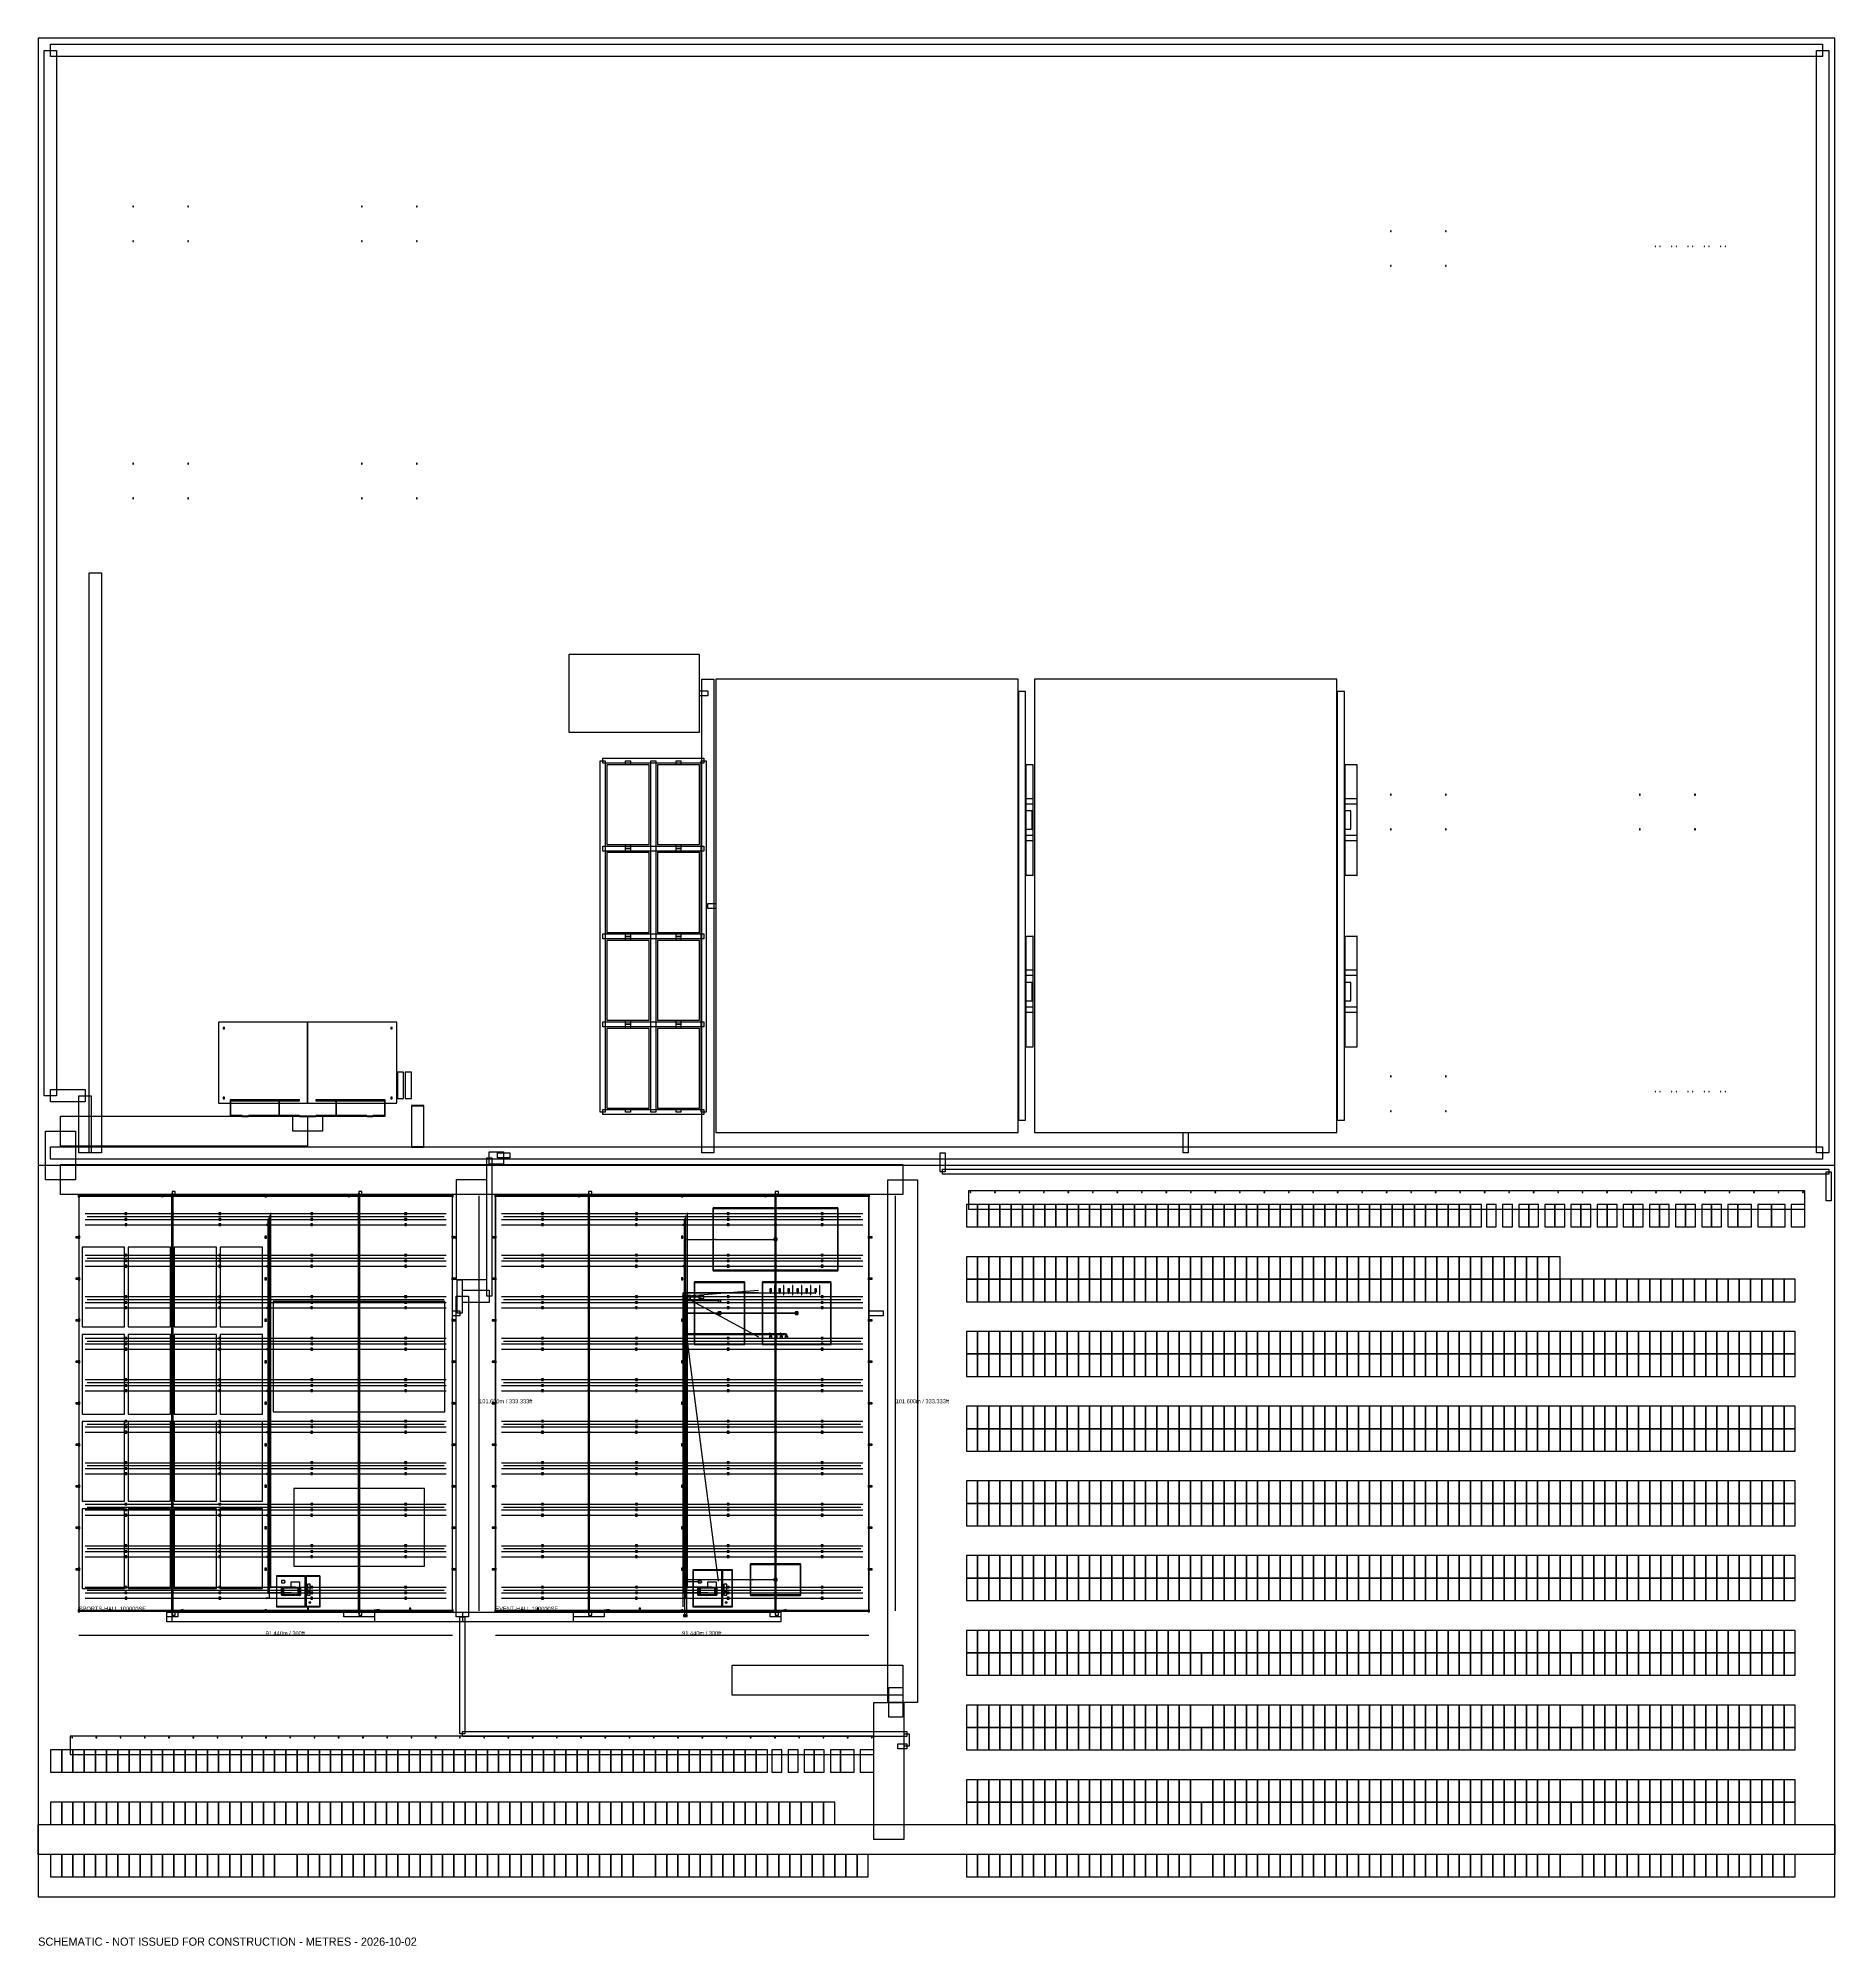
# Model space of a CAD drawing. Header units: metres. Extents: x 0 to 440, y -12 to 455.
import ezdxf

# ---------------------------------------------------------------- set-up
doc = ezdxf.new("R2010")
doc.units = ezdxf.units.M
for name, color, linetype in [('ASSUMED_BOUNDARY', 7, 'CONTINUOUS'), ('COURT_FREE_ZONE', 7, 'CONTINUOUS'), ('DIMENSIONS', 7, 'CONTINUOUS'), ('HALL_EVENT-HALL', 7, 'CONTINUOUS'), ('HALL_SPORTS-HALL', 7, 'CONTINUOUS'), ('IFCCOLUMN', 7, 'CONTINUOUS'), ('IFCDOOR', 7, 'CONTINUOUS'), ('IFCWALL', 7, 'CONTINUOUS'), ('MEP_EVENTS_COORDINATION', 7, 'CONTINUOUS'), ('MEP_EVENTS_DRAINAGE', 7, 'CONTINUOUS'), ('MEP_EVENTS_ELECTRICAL', 7, 'CONTINUOUS'), ('MEP_EVENTS_FIRE', 7, 'CONTINUOUS'), ('MEP_EVENTS_MECHANICAL', 7, 'CONTINUOUS'), ('MEP_EVENTS_PLUMBING', 7, 'CONTINUOUS'), ('MEP_SPORTS_COORDINATION', 7, 'CONTINUOUS'), ('MEP_SPORTS_DRAINAGE', 7, 'CONTINUOUS'), ('MEP_SPORTS_ELECTRICAL', 7, 'CONTINUOUS'), ('MEP_SPORTS_FIRE', 7, 'CONTINUOUS'), ('MEP_SPORTS_MECHANICAL', 7, 'CONTINUOUS'), ('MEP_SPORTS_PLUMBING', 7, 'CONTINUOUS'), ('NOTES', 7, 'CONTINUOUS'), ('OUTDOOR_30_ACRES', 7, 'CONTINUOUS'), ('PARKING_L1', 7, 'CONTINUOUS'), ('PARKING_L1_ADA', 7, 'CONTINUOUS'), ('PARKING_SHADE_GALLERIES', 7, 'CONTINUOUS'), ('PARKING_SHADE_ISLANDS', 7, 'CONTINUOUS'), ('SITE_ADDITIONAL_WALKS', 7, 'CONTINUOUS'), ('SITE_DETAIL_PERMANENT_STAGE_ROOF', 7, 'CONTINUOUS'), ('SITE_DETAIL_STAGE_ACCESSIBLE_RAMP', 7, 'CONTINUOUS'), ('SITE_DETAIL_STAGE_WALK_COMPACTED_SUBBASE', 7, 'CONTINUOUS'), ('SITE_ROADS', 7, 'CONTINUOUS'), ('SITE_WALKS', 7, 'CONTINUOUS'), ('SOCCER_TOUCHLINE_STANDS', 7, 'CONTINUOUS'), ('SPECTATOR_CLEAR_ROUTES', 7, 'CONTINUOUS'), ('SPECTATOR_STAIR_AISLES', 7, 'CONTINUOUS'), ('SPECTATOR_WHEELCHAIR', 7, 'CONTINUOUS')]:
    doc.layers.add(name, color=color, linetype=linetype)

msp = doc.modelspace()

# ---------------------------------------------------------------- linework, layer by layer
at = {"layer": 'ASSUMED_BOUNDARY'}
msp.add_lwpolyline([(0, 0), (440, 0), (440, 455), (0, 455)], close=True, dxfattribs=at)
at = {"layer": 'COURT_FREE_ZONE'}
for points in [[(130, 285.077971), (162, 285.077971), (162, 304.077971), (130, 304.077971)], [(166, 187.077971), (240, 187.077971), (240, 298.077971), (166, 298.077971)], [(244, 187.077971), (318, 187.077971), (318, 298.077971), (244, 298.077971)], [(139.2736, 257.599571), (149.6368, 257.599571), (149.6368, 277.106771), (139.2736, 277.106771)], [(151.6368, 257.599571), (162, 257.599571), (162, 277.106771), (151.6368, 277.106771)], [(139.2736, 236.092371), (149.6368, 236.092371), (149.6368, 255.599571), (139.2736, 255.599571)], [(151.6368, 236.092371), (162, 236.092371), (162, 255.599571), (151.6368, 255.599571)], [(139.2736, 214.585171), (149.6368, 214.585171), (149.6368, 234.092371), (139.2736, 234.092371)], [(151.6368, 214.585171), (162, 214.585171), (162, 234.092371), (151.6368, 234.092371)], [(139.2736, 193.077971), (149.6368, 193.077971), (149.6368, 212.585171), (139.2736, 212.585171)], [(151.6368, 193.077971), (162, 193.077971), (162, 212.585171), (151.6368, 212.585171)], [(10.762, 139.4944), (21.1252, 139.4944), (21.1252, 159.0016), (10.762, 159.0016)], [(22.0396, 139.4944), (32.4028, 139.4944), (32.4028, 159.0016), (22.0396, 159.0016)], [(33.3172, 139.4944), (43.6804, 139.4944), (43.6804, 159.0016), (33.3172, 159.0016)], [(44.5948, 139.4944), (54.958, 139.4944), (54.958, 159.0016), (44.5948, 159.0016)], [(99.58, 118.6792), (99.58, 145.6792), (57.58, 145.6792), (57.58, 118.6792)], [(10.762, 118.1584), (21.1252, 118.1584), (21.1252, 137.6656), (10.762, 137.6656)], [(22.0396, 118.1584), (32.4028, 118.1584), (32.4028, 137.6656), (22.0396, 137.6656)], [(33.3172, 118.1584), (43.6804, 118.1584), (43.6804, 137.6656), (33.3172, 137.6656)], [(44.5948, 118.1584), (54.958, 118.1584), (54.958, 137.6656), (44.5948, 137.6656)], [(10.762, 96.8224), (21.1252, 96.8224), (21.1252, 116.3296), (10.762, 116.3296)], [(22.0396, 96.8224), (32.4028, 96.8224), (32.4028, 116.3296), (22.0396, 116.3296)], [(33.3172, 96.8224), (43.6804, 96.8224), (43.6804, 116.3296), (33.3172, 116.3296)], [(44.5948, 96.8224), (54.958, 96.8224), (54.958, 116.3296), (44.5948, 116.3296)], [(62.58, 80.9216), (94.58, 80.9216), (94.58, 99.9216), (62.58, 99.9216)], [(10.762, 75.4864), (21.1252, 75.4864), (21.1252, 94.9936), (10.762, 94.9936)], [(22.0396, 75.4864), (32.4028, 75.4864), (32.4028, 94.9936), (22.0396, 94.9936)], [(33.3172, 75.4864), (43.6804, 75.4864), (43.6804, 94.9936), (33.3172, 94.9936)], [(44.5948, 75.4864), (54.958, 75.4864), (54.958, 94.9936), (44.5948, 94.9936)]]:
    msp.add_lwpolyline(points, close=True, dxfattribs=at)
at = {"layer": 'DIMENSIONS'}
for points in [[(108, 70), (108, 171.6)], [(210, 70), (210, 171.6)], [(10, 64), (101.44, 64)], [(112, 64), (203.44, 64)]]:
    msp.add_lwpolyline(points, dxfattribs=at)
at = {"layer": 'HALL_EVENT-HALL'}
msp.add_lwpolyline([(112, 70), (203.44, 70), (203.44, 171.6), (112, 171.6)], close=True, dxfattribs=at)
at = {"layer": 'HALL_SPORTS-HALL'}
msp.add_lwpolyline([(10, 70), (101.44, 70), (101.44, 171.6), (10, 171.6)], close=True, dxfattribs=at)
at = {"layer": 'IFCCOLUMN'}
for points in [[(23.15, 413.688986), (23.35, 413.688986), (23.35, 413.888986), (23.15, 413.888986)], [(36.65, 413.688986), (36.85, 413.688986), (36.85, 413.888986), (36.65, 413.888986)], [(79.15, 413.688986), (79.35, 413.688986), (79.35, 413.888986), (79.15, 413.888986)], [(92.65, 413.688986), (92.85, 413.688986), (92.85, 413.888986), (92.65, 413.888986)], [(331.15, 407.669493), (331.35, 407.669493), (331.35, 407.869493), (331.15, 407.869493)], [(344.65, 407.669493), (344.85, 407.669493), (344.85, 407.869493), (344.65, 407.869493)], [(23.15, 405.188986), (23.35, 405.188986), (23.35, 405.388986), (23.15, 405.388986)], [(36.65, 405.188986), (36.85, 405.188986), (36.85, 405.388986), (36.65, 405.388986)], [(79.15, 405.188986), (79.35, 405.188986), (79.35, 405.388986), (79.15, 405.388986)], [(92.65, 405.188986), (92.85, 405.188986), (92.85, 405.388986), (92.65, 405.388986)], [(395.955, 403.974493), (396.045, 403.974493), (396.045, 404.064493), (395.955, 404.064493)], [(397.155, 403.974493), (397.245, 403.974493), (397.245, 404.064493), (397.155, 404.064493)], [(399.955, 403.974493), (400.045, 403.974493), (400.045, 404.064493), (399.955, 404.064493)], [(401.155, 403.974493), (401.245, 403.974493), (401.245, 404.064493), (401.155, 404.064493)], [(403.955, 403.974493), (404.045, 403.974493), (404.045, 404.064493), (403.955, 404.064493)], [(405.155, 403.974493), (405.245, 403.974493), (405.245, 404.064493), (405.155, 404.064493)], [(407.955, 403.974493), (408.045, 403.974493), (408.045, 404.064493), (407.955, 404.064493)], [(409.155, 403.974493), (409.245, 403.974493), (409.245, 404.064493), (409.155, 404.064493)], [(411.955, 403.974493), (412.045, 403.974493), (412.045, 404.064493), (411.955, 404.064493)], [(413.155, 403.974493), (413.245, 403.974493), (413.245, 404.064493), (413.155, 404.064493)], [(331.15, 399.169493), (331.35, 399.169493), (331.35, 399.369493), (331.15, 399.369493)], [(344.65, 399.169493), (344.85, 399.169493), (344.85, 399.369493), (344.65, 399.369493)], [(23.15, 350.727971), (23.35, 350.727971), (23.35, 350.927971), (23.15, 350.927971)], [(36.65, 350.727971), (36.85, 350.727971), (36.85, 350.927971), (36.65, 350.927971)], [(79.15, 350.727971), (79.35, 350.727971), (79.35, 350.927971), (79.15, 350.927971)], [(92.65, 350.727971), (92.85, 350.727971), (92.85, 350.927971), (92.65, 350.927971)], [(23.15, 342.227971), (23.35, 342.227971), (23.35, 342.427971), (23.15, 342.427971)], [(36.65, 342.227971), (36.85, 342.227971), (36.85, 342.427971), (36.65, 342.427971)], [(79.15, 342.227971), (79.35, 342.227971), (79.35, 342.427971), (79.15, 342.427971)], [(92.65, 342.227971), (92.85, 342.227971), (92.85, 342.427971), (92.65, 342.427971)], [(243.591299, 277.040472), (243.666299, 277.040472), (243.666299, 277.115472), (243.591299, 277.115472)], [(322.910498, 277.040472), (322.985498, 277.040472), (322.985498, 277.115472), (322.910498, 277.115472)], [(243.591299, 275.240485), (243.666299, 275.240485), (243.666299, 275.315485), (243.591299, 275.315485)], [(243.591299, 273.440466), (243.666299, 273.440466), (243.666299, 273.515466), (243.591299, 273.515466)], [(243.591299, 271.640479), (243.666299, 271.640479), (243.666299, 271.715479), (243.591299, 271.715479)], [(322.910498, 275.240485), (322.985498, 275.240485), (322.985498, 275.315485), (322.910498, 275.315485)], [(322.910498, 273.440466), (322.985498, 273.440466), (322.985498, 273.515466), (322.910498, 273.515466)], [(322.910498, 271.640479), (322.985498, 271.640479), (322.985498, 271.715479), (322.910498, 271.715479)], [(243.591299, 269.84046), (243.666299, 269.84046), (243.666299, 269.91546), (243.591299, 269.91546)], [(243.591299, 268.040472), (243.666299, 268.040472), (243.666299, 268.115472), (243.591299, 268.115472)], [(243.591299, 266.240485), (243.666299, 266.240485), (243.666299, 266.315485), (243.591299, 266.315485)], [(322.910498, 269.84046), (322.985498, 269.84046), (322.985498, 269.91546), (322.910498, 269.91546)], [(322.910498, 268.040472), (322.985498, 268.040472), (322.985498, 268.115472), (322.910498, 268.115472)], [(322.910498, 266.240485), (322.985498, 266.240485), (322.985498, 266.315485), (322.910498, 266.315485)], [(331.15, 269.708478), (331.35, 269.708478), (331.35, 269.908478), (331.15, 269.908478)], [(344.65, 269.708478), (344.85, 269.708478), (344.85, 269.908478), (344.65, 269.908478)], [(392.15, 269.708478), (392.35, 269.708478), (392.35, 269.908478), (392.15, 269.908478)], [(405.65, 269.708478), (405.85, 269.708478), (405.85, 269.908478), (405.65, 269.908478)], [(243.591299, 260.84046), (243.666299, 260.84046), (243.666299, 260.91546), (243.591299, 260.91546)], [(243.591299, 259.040472), (243.666299, 259.040472), (243.666299, 259.115472), (243.591299, 259.115472)], [(243.591299, 257.240485), (243.666299, 257.240485), (243.666299, 257.315485), (243.591299, 257.315485)], [(322.910498, 260.84046), (322.985498, 260.84046), (322.985498, 260.91546), (322.910498, 260.91546)], [(322.910498, 259.040472), (322.985498, 259.040472), (322.985498, 259.115472), (322.910498, 259.115472)], [(322.910498, 257.240485), (322.985498, 257.240485), (322.985498, 257.315485), (322.910498, 257.315485)], [(331.15, 261.208478), (331.35, 261.208478), (331.35, 261.408478), (331.15, 261.408478)], [(344.65, 261.208478), (344.85, 261.208478), (344.85, 261.408478), (344.65, 261.408478)], [(392.15, 261.208478), (392.35, 261.208478), (392.35, 261.408478), (392.15, 261.408478)], [(405.65, 261.208478), (405.85, 261.208478), (405.85, 261.408478), (405.65, 261.408478)], [(243.591299, 255.440466), (243.666299, 255.440466), (243.666299, 255.515466), (243.591299, 255.515466)], [(243.591299, 253.640479), (243.666299, 253.640479), (243.666299, 253.715479), (243.591299, 253.715479)], [(322.910498, 255.440466), (322.985498, 255.440466), (322.985498, 255.515466), (322.910498, 255.515466)], [(322.910498, 253.640479), (322.985498, 253.640479), (322.985498, 253.715479), (322.910498, 253.715479)], [(243.591299, 251.840475), (243.666299, 251.840475), (243.666299, 251.915475), (243.591299, 251.915475)], [(243.591299, 250.040472), (243.666299, 250.040472), (243.666299, 250.115472), (243.591299, 250.115472)], [(322.910498, 251.840475), (322.985498, 251.840475), (322.985498, 251.915475), (322.910498, 251.915475)], [(322.910498, 250.040472), (322.985498, 250.040472), (322.985498, 250.115472), (322.910498, 250.115472)], [(243.591299, 235.040472), (243.666299, 235.040472), (243.666299, 235.115472), (243.591299, 235.115472)], [(322.910498, 235.040472), (322.985498, 235.040472), (322.985498, 235.115472), (322.910498, 235.115472)], [(243.591299, 233.240469), (243.666299, 233.240469), (243.666299, 233.315469), (243.591299, 233.315469)], [(243.591299, 231.440466), (243.666299, 231.440466), (243.666299, 231.515466), (243.591299, 231.515466)], [(243.591299, 229.640479), (243.666299, 229.640479), (243.666299, 229.715479), (243.591299, 229.715479)], [(322.910498, 233.240469), (322.985498, 233.240469), (322.985498, 233.315469), (322.910498, 233.315469)], [(322.910498, 231.440466), (322.985498, 231.440466), (322.985498, 231.515466), (322.910498, 231.515466)], [(322.910498, 229.640479), (322.985498, 229.640479), (322.985498, 229.715479), (322.910498, 229.715479)], [(243.591299, 227.840475), (243.666299, 227.840475), (243.666299, 227.915475), (243.591299, 227.915475)], [(243.591299, 226.040472), (243.666299, 226.040472), (243.666299, 226.115472), (243.591299, 226.115472)], [(243.591299, 224.240469), (243.666299, 224.240469), (243.666299, 224.315469), (243.591299, 224.315469)], [(322.910498, 227.840475), (322.985498, 227.840475), (322.985498, 227.915475), (322.910498, 227.915475)], [(322.910498, 226.040472), (322.985498, 226.040472), (322.985498, 226.115472), (322.910498, 226.115472)], [(322.910498, 224.240469), (322.985498, 224.240469), (322.985498, 224.315469), (322.910498, 224.315469)], [(243.591299, 218.840475), (243.666299, 218.840475), (243.666299, 218.915475), (243.591299, 218.915475)], [(243.591299, 217.040472), (243.666299, 217.040472), (243.666299, 217.115472), (243.591299, 217.115472)], [(243.591299, 215.240469), (243.666299, 215.240469), (243.666299, 215.315469), (243.591299, 215.315469)], [(322.910498, 218.840475), (322.985498, 218.840475), (322.985498, 218.915475), (322.910498, 218.915475)], [(322.910498, 217.040472), (322.985498, 217.040472), (322.985498, 217.115472), (322.910498, 217.115472)], [(322.910498, 215.240469), (322.985498, 215.240469), (322.985498, 215.315469), (322.910498, 215.315469)], [(45.275, 212.452971), (45.625, 212.452971), (45.625, 212.802971), (45.275, 212.802971)], [(86.375, 212.452971), (86.725, 212.452971), (86.725, 212.802971), (86.375, 212.802971)], [(243.591299, 213.440466), (243.666299, 213.440466), (243.666299, 213.515466), (243.591299, 213.515466)], [(243.591299, 211.640479), (243.666299, 211.640479), (243.666299, 211.715479), (243.591299, 211.715479)], [(322.910498, 213.440466), (322.985498, 213.440466), (322.985498, 213.515466), (322.910498, 213.515466)], [(322.910498, 211.640479), (322.985498, 211.640479), (322.985498, 211.715479), (322.910498, 211.715479)], [(243.591299, 209.840475), (243.666299, 209.840475), (243.666299, 209.915475), (243.591299, 209.915475)], [(243.591299, 208.040472), (243.666299, 208.040472), (243.666299, 208.115472), (243.591299, 208.115472)], [(322.910498, 209.840475), (322.985498, 209.840475), (322.985498, 209.915475), (322.910498, 209.915475)], [(322.910498, 208.040472), (322.985498, 208.040472), (322.985498, 208.115472), (322.910498, 208.115472)], [(331.15, 200.727971), (331.35, 200.727971), (331.35, 200.927971), (331.15, 200.927971)], [(344.65, 200.727971), (344.85, 200.727971), (344.85, 200.927971), (344.65, 200.927971)], [(395.955, 197.032971), (396.045, 197.032971), (396.045, 197.122971), (395.955, 197.122971)], [(397.155, 197.032971), (397.245, 197.032971), (397.245, 197.122971), (397.155, 197.122971)], [(399.955, 197.032971), (400.045, 197.032971), (400.045, 197.122971), (399.955, 197.122971)], [(401.155, 197.032971), (401.245, 197.032971), (401.245, 197.122971), (401.155, 197.122971)], [(403.955, 197.032971), (404.045, 197.032971), (404.045, 197.122971), (403.955, 197.122971)], [(405.155, 197.032971), (405.245, 197.032971), (405.245, 197.122971), (405.155, 197.122971)], [(407.955, 197.032971), (408.045, 197.032971), (408.045, 197.122971), (407.955, 197.122971)], [(409.155, 197.032971), (409.245, 197.032971), (409.245, 197.122971), (409.155, 197.122971)], [(411.955, 197.032971), (412.045, 197.032971), (412.045, 197.122971), (411.955, 197.122971)], [(413.155, 197.032971), (413.245, 197.032971), (413.245, 197.122971), (413.155, 197.122971)], [(45.275, 195.352971), (45.625, 195.352971), (45.625, 195.702971), (45.275, 195.702971)], [(86.375, 195.352971), (86.725, 195.352971), (86.725, 195.702971), (86.375, 195.702971)], [(331.15, 192.227971), (331.35, 192.227971), (331.35, 192.427971), (331.15, 192.427971)], [(344.65, 192.227971), (344.85, 192.227971), (344.85, 192.427971), (344.65, 192.427971)], [(9.83, 171.350006), (10.17, 171.350006), (10.17, 171.850006), (9.83, 171.850006)], [(55.550001, 171.350006), (55.890001, 171.350006), (55.890001, 171.850006), (55.550001, 171.850006)], [(101.270002, 171.350006), (101.610002, 171.350006), (101.610002, 171.850006), (101.270002, 171.850006)], [(111.83, 171.350006), (112.17, 171.350006), (112.17, 171.850006), (111.83, 171.850006)], [(157.550001, 171.350006), (157.890001, 171.350006), (157.890001, 171.850006), (157.550001, 171.850006)], [(203.270002, 171.350006), (203.610002, 171.350006), (203.610002, 171.850006), (203.270002, 171.850006)], [(228.2152, 172.398), (228.4152, 172.398), (228.4152, 172.598), (228.2152, 172.598)], [(234.211365, 172.398), (234.411365, 172.398), (234.411365, 172.598), (234.211365, 172.598)], [(240.207529, 172.398), (240.407529, 172.398), (240.407529, 172.598), (240.207529, 172.598)], [(246.203694, 172.398), (246.403694, 172.398), (246.403694, 172.598), (246.203694, 172.598)], [(252.199859, 172.398), (252.399859, 172.398), (252.399859, 172.598), (252.199859, 172.598)], [(258.196024, 172.398), (258.396024, 172.398), (258.396024, 172.598), (258.196024, 172.598)], [(264.192188, 172.398), (264.392188, 172.398), (264.392188, 172.598), (264.192188, 172.598)], [(270.188353, 172.398), (270.388353, 172.398), (270.388353, 172.598), (270.188353, 172.598)], [(276.184518, 172.398), (276.384518, 172.398), (276.384518, 172.598), (276.184518, 172.598)], [(282.180682, 172.398), (282.380682, 172.398), (282.380682, 172.598), (282.180682, 172.598)], [(288.176847, 172.398), (288.376847, 172.398), (288.376847, 172.598), (288.176847, 172.598)], [(294.173012, 172.398), (294.373012, 172.398), (294.373012, 172.598), (294.173012, 172.598)], [(300.169176, 172.398), (300.369176, 172.398), (300.369176, 172.598), (300.169176, 172.598)], [(306.165341, 172.398), (306.365341, 172.398), (306.365341, 172.598), (306.165341, 172.598)], [(312.161506, 172.398), (312.361506, 172.398), (312.361506, 172.598), (312.161506, 172.598)], [(318.157671, 172.398), (318.357671, 172.398), (318.357671, 172.598), (318.157671, 172.598)], [(324.153835, 172.398), (324.353835, 172.398), (324.353835, 172.598), (324.153835, 172.598)], [(330.15, 172.398), (330.35, 172.398), (330.35, 172.598), (330.15, 172.598)], [(336.146165, 172.398), (336.346165, 172.398), (336.346165, 172.598), (336.146165, 172.598)], [(342.142329, 172.398), (342.342329, 172.398), (342.342329, 172.598), (342.142329, 172.598)], [(348.138494, 172.398), (348.338494, 172.398), (348.338494, 172.598), (348.138494, 172.598)], [(354.134659, 172.398), (354.334659, 172.398), (354.334659, 172.598), (354.134659, 172.598)], [(360.130824, 172.398), (360.330824, 172.398), (360.330824, 172.598), (360.130824, 172.598)], [(366.126988, 172.398), (366.326988, 172.398), (366.326988, 172.598), (366.126988, 172.598)], [(372.123153, 172.398), (372.323153, 172.398), (372.323153, 172.598), (372.123153, 172.598)], [(378.119318, 172.398), (378.319318, 172.398), (378.319318, 172.598), (378.119318, 172.598)], [(384.115482, 172.398), (384.315482, 172.398), (384.315482, 172.598), (384.115482, 172.598)], [(390.111647, 172.398), (390.311647, 172.398), (390.311647, 172.598), (390.111647, 172.598)], [(396.107812, 172.398), (396.307812, 172.398), (396.307812, 172.598), (396.107812, 172.598)], [(402.103976, 172.398), (402.303976, 172.398), (402.303976, 172.598), (402.103976, 172.598)], [(408.100141, 172.398), (408.300141, 172.398), (408.300141, 172.598), (408.100141, 172.598)], [(414.096306, 172.398), (414.296306, 172.398), (414.296306, 172.598), (414.096306, 172.598)], [(420.092471, 172.398), (420.292471, 172.398), (420.292471, 172.598), (420.092471, 172.598)], [(426.088635, 172.398), (426.288635, 172.398), (426.288635, 172.598), (426.088635, 172.598)], [(432.0848, 172.398), (432.2848, 172.398), (432.2848, 172.598), (432.0848, 172.598)], [(9.220129, 161.310002), (9.849872, 161.310002), (9.849872, 161.570009), (9.220129, 161.570009)], [(9.83, 161.190002), (10.17, 161.190002), (10.17, 161.690002), (9.83, 161.690002)], [(55.550001, 161.190002), (55.890001, 161.190002), (55.890001, 161.690002), (55.550001, 161.690002)], [(101.270002, 161.190002), (101.610002, 161.190002), (101.610002, 161.690002), (101.270002, 161.690002)], [(101.59013, 161.309991), (102.219868, 161.309991), (102.219868, 161.570002), (101.59013, 161.570002)], [(111.220127, 161.310002), (111.849873, 161.310002), (111.849873, 161.570006), (111.220127, 161.570006)], [(111.83, 161.190002), (112.17, 161.190002), (112.17, 161.690002), (111.83, 161.690002)], [(157.550001, 161.190002), (157.890001, 161.190002), (157.890001, 161.690002), (157.550001, 161.690002)], [(203.270002, 161.190002), (203.610002, 161.190002), (203.610002, 161.690002), (203.270002, 161.690002)], [(203.59013, 161.309991), (204.219868, 161.309991), (204.219868, 161.570002), (203.59013, 161.570002)], [(9.220129, 151.149999), (9.849872, 151.149999), (9.849872, 151.410005), (9.220129, 151.410005)], [(9.83, 151.029999), (10.17, 151.029999), (10.17, 151.529999), (9.83, 151.529999)], [(55.550001, 151.029999), (55.890001, 151.029999), (55.890001, 151.529999), (55.550001, 151.529999)], [(101.270002, 151.029999), (101.610002, 151.029999), (101.610002, 151.529999), (101.270002, 151.529999)], [(101.59013, 151.149987), (102.219868, 151.149987), (102.219868, 151.409999), (101.59013, 151.409999)], [(111.220127, 151.149999), (111.849873, 151.149999), (111.849873, 151.410002), (111.220127, 151.410002)], [(111.83, 151.029999), (112.17, 151.029999), (112.17, 151.529999), (111.83, 151.529999)], [(157.550001, 151.029999), (157.890001, 151.029999), (157.890001, 151.529999), (157.550001, 151.529999)], [(203.270002, 151.029999), (203.610002, 151.029999), (203.610002, 151.529999), (203.270002, 151.529999)], [(203.59013, 151.149987), (204.219868, 151.149987), (204.219868, 151.409999), (203.59013, 151.409999)], [(9.220129, 140.989995), (9.849872, 140.989995), (9.849872, 141.250001), (9.220129, 141.250001)], [(9.83, 140.869995), (10.17, 140.869995), (10.17, 141.369995), (9.83, 141.369995)], [(55.550001, 140.869995), (55.890001, 140.869995), (55.890001, 141.369995), (55.550001, 141.369995)], [(101.270002, 140.869995), (101.610002, 140.869995), (101.610002, 141.369995), (101.270002, 141.369995)], [(101.59013, 140.989984), (102.219868, 140.989984), (102.219868, 141.249995), (101.59013, 141.249995)], [(111.220127, 140.989995), (111.849873, 140.989995), (111.849873, 141.249999), (111.220127, 141.249999)], [(111.83, 140.869995), (112.17, 140.869995), (112.17, 141.369995), (111.83, 141.369995)], [(157.550001, 140.869995), (157.890001, 140.869995), (157.890001, 141.369995), (157.550001, 141.369995)], [(203.270002, 140.869995), (203.610002, 140.869995), (203.610002, 141.369995), (203.270002, 141.369995)], [(203.59013, 140.989984), (204.219868, 140.989984), (204.219868, 141.249995), (203.59013, 141.249995)], [(9.220129, 130.830007), (9.849872, 130.830007), (9.849872, 131.090013), (9.220129, 131.090013)], [(9.83, 130.710007), (10.17, 130.710007), (10.17, 131.210007), (9.83, 131.210007)], [(55.550001, 130.710007), (55.890001, 130.710007), (55.890001, 131.210007), (55.550001, 131.210007)], [(101.270002, 130.710007), (101.610002, 130.710007), (101.610002, 131.210007), (101.270002, 131.210007)], [(101.59013, 130.829995), (102.219868, 130.829995), (102.219868, 131.090007), (101.59013, 131.090007)], [(111.220127, 130.830007), (111.849873, 130.830007), (111.849873, 131.09001), (111.220127, 131.09001)], [(111.83, 130.710007), (112.17, 130.710007), (112.17, 131.210007), (111.83, 131.210007)], [(157.550001, 130.710007), (157.890001, 130.710007), (157.890001, 131.210007), (157.550001, 131.210007)], [(203.270002, 130.710007), (203.610002, 130.710007), (203.610002, 131.210007), (203.270002, 131.210007)], [(203.59013, 130.829995), (204.219868, 130.829995), (204.219868, 131.090007), (203.59013, 131.090007)], [(9.220129, 120.670003), (9.849872, 120.670003), (9.849872, 120.930009), (9.220129, 120.930009)], [(9.83, 120.550003), (10.17, 120.550003), (10.17, 121.050003), (9.83, 121.050003)], [(55.550001, 120.550003), (55.890001, 120.550003), (55.890001, 121.050003), (55.550001, 121.050003)], [(101.270002, 120.550003), (101.610002, 120.550003), (101.610002, 121.050003), (101.270002, 121.050003)], [(101.59013, 120.669992), (102.219868, 120.669992), (102.219868, 120.930003), (101.59013, 120.930003)], [(111.220127, 120.670003), (111.849873, 120.670003), (111.849873, 120.930007), (111.220127, 120.930007)], [(111.83, 120.550003), (112.17, 120.550003), (112.17, 121.050003), (111.83, 121.050003)], [(157.550001, 120.550003), (157.890001, 120.550003), (157.890001, 121.050003), (157.550001, 121.050003)], [(203.270002, 120.550003), (203.610002, 120.550003), (203.610002, 121.050003), (203.270002, 121.050003)], [(203.59013, 120.669992), (204.219868, 120.669992), (204.219868, 120.930003), (203.59013, 120.930003)], [(9.220129, 110.509999), (9.849872, 110.509999), (9.849872, 110.770006), (9.220129, 110.770006)], [(9.83, 110.389999), (10.17, 110.389999), (10.17, 110.889999), (9.83, 110.889999)], [(55.550001, 110.389999), (55.890001, 110.389999), (55.890001, 110.889999), (55.550001, 110.889999)], [(101.270002, 110.389999), (101.610002, 110.389999), (101.610002, 110.889999), (101.270002, 110.889999)], [(101.59013, 110.509988), (102.219868, 110.509988), (102.219868, 110.769999), (101.59013, 110.769999)], [(111.220127, 110.509999), (111.849873, 110.509999), (111.849873, 110.770003), (111.220127, 110.770003)], [(111.83, 110.389999), (112.17, 110.389999), (112.17, 110.889999), (111.83, 110.889999)], [(157.550001, 110.389999), (157.890001, 110.389999), (157.890001, 110.889999), (157.550001, 110.889999)], [(203.270002, 110.389999), (203.610002, 110.389999), (203.610002, 110.889999), (203.270002, 110.889999)], [(203.59013, 110.509988), (204.219868, 110.509988), (204.219868, 110.769999), (203.59013, 110.769999)], [(9.220129, 100.350003), (9.849872, 100.350003), (9.849872, 100.61001), (9.220129, 100.61001)], [(9.83, 100.230003), (10.17, 100.230003), (10.17, 100.730003), (9.83, 100.730003)], [(55.550001, 100.230003), (55.890001, 100.230003), (55.890001, 100.730003), (55.550001, 100.730003)], [(101.270002, 100.230003), (101.610002, 100.230003), (101.610002, 100.730003), (101.270002, 100.730003)], [(101.59013, 100.349992), (102.219868, 100.349992), (102.219868, 100.610003), (101.59013, 100.610003)], [(111.220127, 100.350003), (111.849873, 100.350003), (111.849873, 100.610007), (111.220127, 100.610007)], [(111.83, 100.230003), (112.17, 100.230003), (112.17, 100.730003), (111.83, 100.730003)], [(157.550001, 100.230003), (157.890001, 100.230003), (157.890001, 100.730003), (157.550001, 100.730003)], [(203.270002, 100.230003), (203.610002, 100.230003), (203.610002, 100.730003), (203.270002, 100.730003)], [(203.59013, 100.349992), (204.219868, 100.349992), (204.219868, 100.610003), (203.59013, 100.610003)], [(9.220129, 90.19), (9.849872, 90.19), (9.849872, 90.450006), (9.220129, 90.450006)], [(9.83, 90.07), (10.17, 90.07), (10.17, 90.57), (9.83, 90.57)], [(55.550001, 90.07), (55.890001, 90.07), (55.890001, 90.57), (55.550001, 90.57)], [(101.270002, 90.07), (101.610002, 90.07), (101.610002, 90.57), (101.270002, 90.57)], [(101.59013, 90.189988), (102.219868, 90.189988), (102.219868, 90.45), (101.59013, 90.45)], [(111.220127, 90.19), (111.849873, 90.19), (111.849873, 90.450003), (111.220127, 90.450003)], [(111.83, 90.07), (112.17, 90.07), (112.17, 90.57), (111.83, 90.57)], [(157.550001, 90.07), (157.890001, 90.07), (157.890001, 90.57), (157.550001, 90.57)], [(203.270002, 90.07), (203.610002, 90.07), (203.610002, 90.57), (203.270002, 90.57)], [(203.59013, 90.189988), (204.219868, 90.189988), (204.219868, 90.45), (203.59013, 90.45)], [(9.220129, 80.030004), (9.849872, 80.030004), (9.849872, 80.29001), (9.220129, 80.29001)], [(9.83, 79.910004), (10.17, 79.910004), (10.17, 80.410004), (9.83, 80.410004)], [(55.550001, 79.910004), (55.890001, 79.910004), (55.890001, 80.410004), (55.550001, 80.410004)], [(101.270002, 79.910004), (101.610002, 79.910004), (101.610002, 80.410004), (101.270002, 80.410004)], [(101.59013, 80.029992), (102.219868, 80.029992), (102.219868, 80.290004), (101.59013, 80.290004)], [(111.220127, 80.030004), (111.849873, 80.030004), (111.849873, 80.290007), (111.220127, 80.290007)], [(111.83, 79.910004), (112.17, 79.910004), (112.17, 80.410004), (111.83, 80.410004)], [(157.550001, 79.910004), (157.890001, 79.910004), (157.890001, 80.410004), (157.550001, 80.410004)], [(203.270002, 79.910004), (203.610002, 79.910004), (203.610002, 80.410004), (203.270002, 80.410004)], [(203.59013, 80.029992), (204.219868, 80.029992), (204.219868, 80.290004), (203.59013, 80.290004)], [(9.83, 69.75), (10.17, 69.75), (10.17, 70.25), (9.83, 70.25)], [(55.550001, 69.75), (55.890001, 69.75), (55.890001, 70.25), (55.550001, 70.25)], [(65.930002, 70.289997), (66.230002, 70.289997), (66.230002, 70.609997), (65.930002, 70.609997)], [(90.930002, 70.289997), (91.230002, 70.289997), (91.230002, 70.609997), (90.930002, 70.609997)], [(101.270002, 69.75), (101.610002, 69.75), (101.610002, 70.25), (101.270002, 70.25)], [(111.83, 69.75), (112.17, 69.75), (112.17, 70.25), (111.83, 70.25)], [(122.210001, 70.289997), (122.510001, 70.289997), (122.510001, 70.609997), (122.210001, 70.609997)], [(147.210001, 70.289997), (147.510001, 70.289997), (147.510001, 70.609997), (147.210001, 70.609997)], [(157.550001, 69.75), (157.890001, 69.75), (157.890001, 70.25), (157.550001, 70.25)], [(203.270002, 69.75), (203.610002, 69.75), (203.610002, 70.25), (203.270002, 70.25)], [(8.2152, 38.8956), (8.4152, 38.8956), (8.4152, 39.0956), (8.2152, 39.0956)], [(14.150642, 38.8956), (14.350642, 38.8956), (14.350642, 39.0956), (14.150642, 39.0956)], [(20.086085, 38.8956), (20.286085, 38.8956), (20.286085, 39.0956), (20.086085, 39.0956)], [(26.021527, 38.8956), (26.221527, 38.8956), (26.221527, 39.0956), (26.021527, 39.0956)], [(31.95697, 38.8956), (32.15697, 38.8956), (32.15697, 39.0956), (31.95697, 39.0956)], [(37.892412, 38.8956), (38.092412, 38.8956), (38.092412, 39.0956), (37.892412, 39.0956)], [(43.827855, 38.8956), (44.027855, 38.8956), (44.027855, 39.0956), (43.827855, 39.0956)], [(49.763297, 38.8956), (49.963297, 38.8956), (49.963297, 39.0956), (49.763297, 39.0956)], [(55.698739, 38.8956), (55.898739, 38.8956), (55.898739, 39.0956), (55.698739, 39.0956)], [(61.634182, 38.8956), (61.834182, 38.8956), (61.834182, 39.0956), (61.634182, 39.0956)], [(67.569624, 38.8956), (67.769624, 38.8956), (67.769624, 39.0956), (67.569624, 39.0956)], [(73.505067, 38.8956), (73.705067, 38.8956), (73.705067, 39.0956), (73.505067, 39.0956)], [(79.440509, 38.8956), (79.640509, 38.8956), (79.640509, 39.0956), (79.440509, 39.0956)], [(85.375952, 38.8956), (85.575952, 38.8956), (85.575952, 39.0956), (85.375952, 39.0956)], [(91.311394, 38.8956), (91.511394, 38.8956), (91.511394, 39.0956), (91.311394, 39.0956)], [(97.246836, 38.8956), (97.446836, 38.8956), (97.446836, 39.0956), (97.246836, 39.0956)], [(103.182279, 38.8956), (103.382279, 38.8956), (103.382279, 39.0956), (103.182279, 39.0956)], [(109.117721, 38.8956), (109.317721, 38.8956), (109.317721, 39.0956), (109.117721, 39.0956)], [(115.053164, 38.8956), (115.253164, 38.8956), (115.253164, 39.0956), (115.053164, 39.0956)], [(120.988606, 38.8956), (121.188606, 38.8956), (121.188606, 39.0956), (120.988606, 39.0956)], [(126.924048, 38.8956), (127.124048, 38.8956), (127.124048, 39.0956), (126.924048, 39.0956)], [(132.859491, 38.8956), (133.059491, 38.8956), (133.059491, 39.0956), (132.859491, 39.0956)], [(138.794933, 38.8956), (138.994933, 38.8956), (138.994933, 39.0956), (138.794933, 39.0956)], [(144.730376, 38.8956), (144.930376, 38.8956), (144.930376, 39.0956), (144.730376, 39.0956)], [(150.665818, 38.8956), (150.865818, 38.8956), (150.865818, 39.0956), (150.665818, 39.0956)], [(156.601261, 38.8956), (156.801261, 38.8956), (156.801261, 39.0956), (156.601261, 39.0956)], [(162.536703, 38.8956), (162.736703, 38.8956), (162.736703, 39.0956), (162.536703, 39.0956)], [(168.472145, 38.8956), (168.672145, 38.8956), (168.672145, 39.0956), (168.472145, 39.0956)], [(174.407588, 38.8956), (174.607588, 38.8956), (174.607588, 39.0956), (174.407588, 39.0956)], [(180.34303, 38.8956), (180.54303, 38.8956), (180.54303, 39.0956), (180.34303, 39.0956)], [(186.278473, 38.8956), (186.478473, 38.8956), (186.478473, 39.0956), (186.278473, 39.0956)], [(192.213915, 38.8956), (192.413915, 38.8956), (192.413915, 39.0956), (192.213915, 39.0956)], [(198.149358, 38.8956), (198.349358, 38.8956), (198.349358, 39.0956), (198.149358, 39.0956)], [(204.0848, 38.8956), (204.2848, 38.8956), (204.2848, 39.0956), (204.0848, 39.0956)]]:
    msp.add_lwpolyline(points, close=True, dxfattribs=at)
at = {"layer": 'IFCDOOR'}
for points in [[(50, 191.042971), (51.5, 191.042971), (51.5, 191.112971), (50, 191.112971)], [(64, 191.042971), (68, 191.042971), (68, 191.112971), (64, 191.112971)], [(80.5, 191.042971), (82, 191.042971), (82, 191.112971), (80.5, 191.112971)], [(31.6408, 171.565), (34.0792, 171.565), (34.0792, 171.635), (31.6408, 171.635)], [(77.3608, 171.565), (79.7992, 171.565), (79.7992, 171.635), (77.3608, 171.635)], [(133.6408, 171.565), (136.0792, 171.565), (136.0792, 171.635), (133.6408, 171.635)], [(179.3608, 171.565), (181.7992, 171.565), (181.7992, 171.635), (179.3608, 171.635)], [(179.97, 153.277), (181.19, 153.277), (181.19, 153.347), (179.97, 153.347)], [(9.965, 144.9808), (10.035, 144.9808), (10.035, 147.4192), (9.965, 147.4192)], [(101.405, 144.0664), (101.475, 144.0664), (101.475, 148.3336), (101.405, 148.3336)], [(111.965, 144.9808), (112.035, 144.9808), (112.035, 147.4192), (111.965, 147.4192)], [(203.405, 144.0664), (203.475, 144.0664), (203.475, 148.3336), (203.405, 148.3336)], [(166.254, 135.1922), (167.474, 135.1922), (167.474, 135.2622), (166.254, 135.2622)], [(185.1516, 135.1922), (186.3716, 135.1922), (186.3716, 135.2622), (185.1516, 135.2622)], [(9.965, 104.3408), (10.035, 104.3408), (10.035, 106.7792), (9.965, 106.7792)], [(111.965, 104.3408), (112.035, 104.3408), (112.035, 106.7792), (111.965, 106.7792)], [(58.365, 74.15), (58.435, 74.15), (58.435, 75.35), (58.365, 75.35)], [(68.965, 74.15), (69.035, 74.15), (69.035, 75.35), (68.965, 75.35)], [(160.365, 74.9), (160.435, 74.9), (160.435, 76.1), (160.365, 76.1)], [(169.965, 74.9), (170.035, 74.9), (170.035, 76.1), (169.965, 76.1)], [(179.97, 73.775), (181.19, 73.775), (181.19, 73.845), (179.97, 73.845)], [(31.6408, 69.965), (34.0792, 69.965), (34.0792, 70.035), (31.6408, 70.035)], [(179.3608, 69.965), (181.7992, 69.965), (181.7992, 70.035), (179.3608, 70.035)]]:
    msp.add_lwpolyline(points, close=True, dxfattribs=at)
at = {"layer": 'IFCWALL'}
for points in [[(47, 191.077971), (47.2, 191.077971), (47.2, 195.077971), (47, 195.077971)], [(47, 194.877971), (64, 194.877971), (64, 195.077971), (47, 195.077971)], [(58.92, 191.277971), (59.08, 191.277971), (59.08, 194.877971), (58.92, 194.877971)], [(68, 194.877971), (85, 194.877971), (85, 195.077971), (68, 195.077971)], [(72.92, 191.277971), (73.08, 191.277971), (73.08, 194.877971), (72.92, 194.877971)], [(84.8, 191.077971), (85, 191.077971), (85, 195.077971), (84.8, 195.077971)], [(47, 191.077971), (50, 191.077971), (50, 191.277971), (47, 191.277971)], [(51.5, 191.077971), (64, 191.077971), (64, 191.277971), (51.5, 191.277971)], [(68, 191.077971), (80.5, 191.077971), (80.5, 191.277971), (68, 191.277971)], [(82, 191.077971), (85, 191.077971), (85, 191.277971), (82, 191.277971)], [(9.93, 161.59), (10.07, 161.59), (10.07, 171.45), (9.93, 171.45)], [(10.22, 171.529998), (55.5, 171.529998), (55.5, 171.670002), (10.22, 171.670002)], [(55.94, 171.529998), (101.22, 171.529998), (101.22, 171.670002), (55.94, 171.670002)], [(101.37, 161.59), (101.51, 161.59), (101.51, 171.45), (101.37, 171.45)], [(111.93, 161.59), (112.07, 161.59), (112.07, 171.45), (111.93, 171.45)], [(112.22, 171.529998), (157.5, 171.529998), (157.5, 171.670002), (112.22, 171.670002)], [(157.94, 171.529998), (203.22, 171.529998), (203.22, 171.670002), (157.94, 171.670002)], [(165.265, 153.312), (165.415, 153.312), (165.415, 168.552), (165.265, 168.552)], [(165.34, 168.477), (195.82, 168.477), (195.82, 168.627), (165.34, 168.627)], [(195.745, 153.312), (195.895, 153.312), (195.895, 168.552), (195.745, 168.552)], [(203.37, 161.59), (203.51, 161.59), (203.51, 171.45), (203.37, 171.45)], [(9.93, 151.43), (10.07, 151.43), (10.07, 161.29), (9.93, 161.29)], [(101.37, 151.43), (101.51, 151.43), (101.51, 161.29), (101.37, 161.29)], [(111.93, 151.43), (112.07, 151.43), (112.07, 161.29), (111.93, 161.29)], [(203.37, 151.43), (203.51, 151.43), (203.51, 161.29), (203.37, 161.29)], [(9.93, 141.27), (10.07, 141.27), (10.07, 151.13), (9.93, 151.13)], [(101.37, 141.27), (101.51, 141.27), (101.51, 151.13), (101.37, 151.13)], [(111.93, 141.27), (112.07, 141.27), (112.07, 151.13), (111.93, 151.13)], [(160.693, 135.2272), (160.843, 135.2272), (160.843, 150.4672), (160.693, 150.4672)], [(160.768, 150.3922), (172.96, 150.3922), (172.96, 150.5422), (160.768, 150.5422)], [(165.34, 153.237), (195.82, 153.237), (195.82, 153.387), (165.34, 153.387)], [(172.885, 135.2272), (173.035, 135.2272), (173.035, 150.4672), (172.885, 150.4672)], [(177.3046, 135.2272), (177.4546, 135.2272), (177.4546, 150.4672), (177.3046, 150.4672)], [(177.3796, 150.3922), (194.1436, 150.3922), (194.1436, 150.5422), (177.3796, 150.5422)], [(180.3396, 147.3172), (180.4196, 147.3172), (180.4196, 149.6172), (180.3396, 149.6172)], [(182.5396, 147.3172), (182.6196, 147.3172), (182.6196, 149.6172), (182.5396, 149.6172)], [(184.7396, 147.3172), (184.8196, 147.3172), (184.8196, 149.6172), (184.7396, 149.6172)], [(186.9396, 147.3172), (187.0196, 147.3172), (187.0196, 149.6172), (186.9396, 149.6172)], [(189.1396, 147.3172), (189.2196, 147.3172), (189.2196, 149.6172), (189.1396, 149.6172)], [(191.3396, 147.3172), (191.4196, 147.3172), (191.4196, 149.6172), (191.3396, 149.6172)], [(194.0686, 135.2272), (194.2186, 135.2272), (194.2186, 150.4672), (194.0686, 150.4672)], [(203.37, 141.27), (203.51, 141.27), (203.51, 151.13), (203.37, 151.13)], [(9.93, 131.11), (10.07, 131.11), (10.07, 140.97), (9.93, 140.97)], [(101.37, 131.11), (101.51, 131.11), (101.51, 140.97), (101.37, 140.97)], [(111.93, 131.11), (112.07, 131.11), (112.07, 140.97), (111.93, 140.97)], [(203.37, 131.11), (203.51, 131.11), (203.51, 140.97), (203.37, 140.97)], [(9.93, 120.95), (10.07, 120.95), (10.07, 130.81), (9.93, 130.81)], [(101.37, 120.95), (101.51, 120.95), (101.51, 130.81), (101.37, 130.81)], [(111.93, 120.95), (112.07, 120.95), (112.07, 130.81), (111.93, 130.81)], [(160.768, 135.1522), (172.96, 135.1522), (172.96, 135.3022), (160.768, 135.3022)], [(177.3796, 135.1522), (194.1436, 135.1522), (194.1436, 135.3022), (177.3796, 135.3022)], [(203.37, 120.95), (203.51, 120.95), (203.51, 130.81), (203.37, 130.81)], [(9.93, 110.79), (10.07, 110.79), (10.07, 120.65), (9.93, 120.65)], [(101.37, 110.79), (101.51, 110.79), (101.51, 120.65), (101.37, 120.65)], [(111.93, 110.79), (112.07, 110.79), (112.07, 120.65), (111.93, 120.65)], [(203.37, 110.79), (203.51, 110.79), (203.51, 120.65), (203.37, 120.65)], [(9.93, 100.63), (10.07, 100.63), (10.07, 110.49), (9.93, 110.49)], [(101.37, 100.63), (101.51, 100.63), (101.51, 110.49), (101.37, 110.49)], [(111.93, 100.63), (112.07, 100.63), (112.07, 110.49), (111.93, 110.49)], [(203.37, 100.63), (203.51, 100.63), (203.51, 110.49), (203.37, 110.49)], [(9.93, 90.47), (10.07, 90.47), (10.07, 100.33), (9.93, 100.33)], [(101.37, 90.47), (101.51, 90.47), (101.51, 100.33), (101.37, 100.33)], [(111.93, 90.47), (112.07, 90.47), (112.07, 100.33), (111.93, 100.33)], [(203.37, 90.47), (203.51, 90.47), (203.51, 100.33), (203.37, 100.33)], [(9.93, 80.31), (10.07, 80.31), (10.07, 90.17), (9.93, 90.17)], [(101.37, 80.31), (101.51, 80.31), (101.51, 90.17), (101.37, 90.17)], [(111.93, 80.31), (112.07, 80.31), (112.07, 90.17), (111.93, 90.17)], [(203.37, 80.31), (203.51, 80.31), (203.51, 90.17), (203.37, 90.17)], [(9.93, 70.15), (10.07, 70.15), (10.07, 80.01), (9.93, 80.01)], [(101.37, 70.15), (101.51, 70.15), (101.51, 80.01), (101.37, 80.01)], [(111.93, 70.15), (112.07, 70.15), (112.07, 80.01), (111.93, 80.01)], [(160.34, 71), (160.46, 71), (160.46, 80), (160.34, 80)], [(160.4, 79.94), (167.4, 79.94), (167.4, 80.06), (160.4, 80.06)], [(167.34, 71), (167.46, 71), (167.46, 80), (167.34, 80)], [(167.54, 71), (167.66, 71), (167.66, 80), (167.54, 80)], [(167.6, 79.94), (170, 79.94), (170, 80.06), (167.6, 80.06)], [(169.94, 71), (170.06, 71), (170.06, 80), (169.94, 80)], [(174.409, 73.81), (174.559, 73.81), (174.559, 81.43), (174.409, 81.43)], [(174.484, 81.355), (186.676, 81.355), (186.676, 81.505), (174.484, 81.505)], [(186.601, 73.81), (186.751, 73.81), (186.751, 81.43), (186.601, 81.43)], [(203.37, 70.15), (203.51, 70.15), (203.51, 80.01), (203.37, 80.01)], [(58.34, 71), (58.46, 71), (58.46, 78.5), (58.34, 78.5)], [(58.4, 78.44), (65.4, 78.44), (65.4, 78.56), (58.4, 78.56)], [(65.34, 71), (65.46, 71), (65.46, 78.5), (65.34, 78.5)], [(65.54, 71), (65.66, 71), (65.66, 78.5), (65.54, 78.5)], [(65.6, 78.44), (69, 78.44), (69, 78.56), (65.6, 78.56)], [(68.94, 71), (69.06, 71), (69.06, 78.5), (68.94, 78.5)], [(10.22, 69.93), (55.5, 69.93), (55.5, 70.07), (10.22, 70.07)], [(55.94, 69.93), (101.22, 69.93), (101.22, 70.07), (55.94, 70.07)], [(58.4, 70.94), (65.4, 70.94), (65.4, 71.06), (58.4, 71.06)], [(65.6, 70.94), (69, 70.94), (69, 71.06), (65.6, 71.06)], [(112.22, 69.93), (157.5, 69.93), (157.5, 70.07), (112.22, 70.07)], [(157.94, 69.93), (203.22, 69.93), (203.22, 70.07), (157.94, 70.07)], [(160.4, 70.94), (167.4, 70.94), (167.4, 71.06), (160.4, 71.06)], [(167.6, 70.94), (170, 70.94), (170, 71.06), (167.6, 71.06)], [(174.484, 73.735), (186.676, 73.735), (186.676, 73.885), (174.484, 73.885)]]:
    msp.add_lwpolyline(points, close=True, dxfattribs=at)
at = {"layer": 'MEP_EVENTS_COORDINATION'}
for points in [[(160.399994, 79.940002), (167.399994, 79.940002), (167.399994, 80.059998), (160.399994, 80.059998)], [(160.399994, 71), (167.399994, 71), (167.399994, 80), (160.399994, 80)], [(167.339996, 71), (167.459991, 71), (167.459991, 80), (167.339996, 80)], [(167.540009, 71), (167.660004, 71), (167.660004, 80), (167.540009, 80)], [(167.600006, 79.940002), (170, 79.940002), (170, 80.059998), (167.600006, 80.059998)], [(167.600006, 71), (170, 71), (170, 80), (167.600006, 80)], [(160.399994, 70.940002), (167.399994, 70.940002), (167.399994, 71.059998), (160.399994, 71.059998)], [(167.600006, 70.940002), (170, 70.940002), (170, 71.059998), (167.600006, 71.059998)]]:
    msp.add_lwpolyline(points, close=True, dxfattribs=at)
at = {"layer": 'MEP_EVENTS_DRAINAGE'}
for points in [[(134.860001, 171.940002), (132.225806, 171.3)], [(132.225806, 171.3), (134.86, 171.94)], [(132.225806, 171.3), (132.225806, 171.3)], [(180.580002, 171.940002), (177.945807, 171.3)], [(177.945807, 171.3), (180.58, 171.94)], [(177.945807, 171.3), (177.945807, 171.3)], [(139.900095, 70.3), (134.86, 69.66)], [(134.860001, 69.66), (139.900095, 70.3)], [(139.900095, 70.3), (139.900095, 70.3)], [(183.214197, 70.3), (180.58, 69.66)], [(180.580002, 69.66), (183.214197, 70.3)], [(183.214197, 70.3), (183.214197, 70.3)]]:
    msp.add_lwpolyline(points, dxfattribs=at)
for points in [[(134.680008, 171.600006), (135.039993, 171.600006), (135.039993, 172.070007), (134.680008, 172.070007)], [(134.680008, 120.800003), (135.039993, 120.800003), (135.039993, 171.600708), (134.680008, 171.600708)], [(134.796356, 171.876358), (135.573639, 171.876358), (135.573639, 172.653641), (134.796356, 172.653641)], [(180.400009, 171.600006), (180.759995, 171.600006), (180.759995, 172.070007), (180.400009, 172.070007)], [(180.400009, 120.800003), (180.759995, 120.800003), (180.759995, 171.600708), (180.400009, 171.600708)], [(180.516357, 171.876358), (181.29364, 171.876358), (181.29364, 172.653641), (180.516357, 172.653641)], [(134.680008, 69.99929), (135.040009, 69.99929), (135.040009, 120.800003), (134.680008, 120.800003)], [(180.400009, 69.99929), (180.76001, 69.99929), (180.76001, 120.800003), (180.400009, 120.800003)], [(122.097504, 69.737503), (122.222504, 69.737503), (122.222504, 69.862503), (122.097504, 69.862503)], [(122.159706, 69.75), (134.7603, 69.75), (134.7603, 69.850006), (122.159706, 69.850006)], [(122.360001, 69.699997), (123.610001, 69.699997), (123.610001, 69.900002), (122.360001, 69.900002)], [(123.610001, 69.699997), (124.860001, 69.699997), (124.860001, 69.900002), (123.610001, 69.900002)], [(124.860001, 69.699997), (126.110001, 69.699997), (126.110001, 69.900002), (124.860001, 69.900002)], [(126.110001, 69.699997), (127.360001, 69.699997), (127.360001, 69.900002), (126.110001, 69.900002)], [(127.360001, 69.699997), (128.610001, 69.699997), (128.610001, 69.900002), (127.360001, 69.900002)], [(128.610001, 69.699997), (129.860001, 69.699997), (129.860001, 69.900002), (128.610001, 69.900002)], [(129.860001, 69.699997), (131.110001, 69.699997), (131.110001, 69.900002), (129.860001, 69.900002)], [(131.110001, 69.699997), (132.360001, 69.699997), (132.360001, 69.900002), (131.110001, 69.900002)], [(132.360001, 69.699997), (133.610001, 69.699997), (133.610001, 69.900002), (132.360001, 69.900002)], [(133.610001, 69.699997), (134.860001, 69.699997), (134.860001, 69.900002), (133.610001, 69.900002)], [(134.680008, 69.529999), (135.039993, 69.529999), (135.039993, 70), (134.680008, 70)], [(134.740005, 69.710007), (134.979996, 69.710007), (134.979996, 69.889999), (134.740005, 69.889999)], [(134.796356, 68.946365), (135.573639, 68.946365), (135.573639, 69.72364), (134.796356, 69.72364)], [(134.860001, 69.699997), (136.110001, 69.699997), (136.110001, 69.900002), (134.860001, 69.900002)], [(134.959702, 69.75), (147.560303, 69.75), (147.560303, 69.850006), (134.959702, 69.850006)], [(136.110001, 69.699997), (137.360001, 69.699997), (137.360001, 69.900002), (136.110001, 69.900002)], [(137.360001, 69.699997), (138.610001, 69.699997), (138.610001, 69.900002), (137.360001, 69.900002)], [(138.610001, 69.699997), (139.860001, 69.699997), (139.860001, 69.900002), (138.610001, 69.900002)], [(139.860001, 69.699997), (141.110001, 69.699997), (141.110001, 69.900002), (139.860001, 69.900002)], [(141.110001, 69.699997), (142.360001, 69.699997), (142.360001, 69.900002), (141.110001, 69.900002)], [(142.360001, 69.699997), (143.610001, 69.699997), (143.610001, 69.900002), (142.360001, 69.900002)], [(143.610001, 69.699997), (144.860001, 69.699997), (144.860001, 69.900002), (143.610001, 69.900002)], [(144.860001, 69.699997), (146.110001, 69.699997), (146.110001, 69.900002), (144.860001, 69.900002)], [(146.110001, 69.699997), (147.360001, 69.699997), (147.360001, 69.900002), (146.110001, 69.900002)], [(147.497498, 69.737503), (147.622498, 69.737503), (147.622498, 69.862503), (147.497498, 69.862503)], [(180.400009, 69.529999), (180.759995, 69.529999), (180.759995, 70), (180.400009, 70)], [(180.516357, 68.946365), (181.29364, 68.946365), (181.29364, 69.72364), (180.516357, 69.72364)]]:
    msp.add_lwpolyline(points, close=True, dxfattribs=at)
at = {"layer": 'MEP_EVENTS_ELECTRICAL'}
for points in [[(113.5, 164.52), (123.5, 164.52)], [(123.5, 164.52), (134.86, 164.52)], [(123.5, 164.52), (123.5, 164.52)], [(134.86, 164.52), (146.5, 164.52)], [(134.86, 164.52), (134.86, 164.52)], [(146.5, 164.52), (158, 164.52)], [(146.5, 164.52), (146.5, 164.52)], [(158.63, 164.52), (158, 164.52)], [(158, 164.52), (158, 164.52)], [(158, 164.52), (169, 164.52)], [(158.63, 154.36), (158.63, 164.52)], [(169, 164.52), (180.58, 164.52)], [(169, 164.52), (169, 164.52)], [(180.58, 164.52), (192, 164.52)], [(180.58, 164.52), (180.58, 164.52)], [(192, 164.52), (201.94, 164.52)], [(192, 164.52), (192, 164.52)], [(113.5, 154.36), (123.5, 154.36)], [(123.5, 154.36), (134.86, 154.36)], [(123.5, 154.36), (123.5, 154.36)], [(134.86, 154.36), (146.5, 154.36)], [(134.86, 154.36), (134.86, 154.36)], [(146.5, 154.36), (158, 154.36)], [(146.5, 154.36), (146.5, 154.36)], [(158.63, 154.36), (158, 154.36)], [(158, 154.36), (158, 154.36)], [(158, 154.36), (169, 154.36)], [(158.63, 144.2), (158.63, 154.36)], [(169, 154.36), (180.58, 154.36)], [(169, 154.36), (169, 154.36)], [(180.58, 154.36), (192, 154.36)], [(180.58, 154.36), (180.58, 154.36)], [(192, 154.36), (201.94, 154.36)], [(192, 154.36), (192, 154.36)], [(113.5, 144.2), (123.5, 144.2)], [(123.5, 144.2), (134.86, 144.2)], [(123.5, 144.2), (123.5, 144.2)], [(134.86, 144.2), (146.5, 144.2)], [(134.86, 144.2), (134.86, 144.2)], [(146.5, 144.2), (158, 144.2)], [(146.5, 144.2), (146.5, 144.2)], [(158.63, 144.2), (158, 144.2)], [(158, 144.2), (158, 144.2)], [(158, 144.2), (169, 144.2)], [(158.63, 134.04), (158.63, 144.2)], [(169, 144.2), (180.58, 144.2)], [(169, 144.2), (169, 144.2)], [(180.58, 144.2), (192, 144.2)], [(180.58, 144.2), (180.58, 144.2)], [(192, 144.2), (201.94, 144.2)], [(192, 144.2), (192, 144.2)], [(113.5, 134.04), (123.5, 134.04)], [(123.5, 134.04), (134.86, 134.04)], [(123.5, 134.04), (123.5, 134.04)], [(134.86, 134.04), (146.5, 134.04)], [(134.86, 134.04), (134.86, 134.04)], [(146.5, 134.04), (158, 134.04)], [(146.5, 134.04), (146.5, 134.04)], [(158.63, 134.04), (158, 134.04)], [(158, 134.04), (158, 134.04)], [(158, 134.04), (169, 134.04)], [(158.63, 123.88), (158.63, 134.04)], [(169, 134.04), (180.58, 134.04)], [(169, 134.04), (169, 134.04)], [(180.58, 134.04), (192, 134.04)], [(180.58, 134.04), (180.58, 134.04)], [(192, 134.04), (201.94, 134.04)], [(192, 134.04), (192, 134.04)], [(113.5, 123.88), (123.5, 123.88)], [(123.5, 123.88), (134.86, 123.88)], [(123.5, 123.88), (123.5, 123.88)], [(134.86, 123.88), (146.5, 123.88)], [(134.86, 123.88), (134.86, 123.88)], [(146.5, 123.88), (158, 123.88)], [(146.5, 123.88), (146.5, 123.88)], [(158.63, 123.88), (158, 123.88)], [(158, 123.88), (158, 123.88)], [(158, 123.88), (169, 123.88)], [(158.63, 113.72), (158.63, 123.88)], [(169, 123.88), (180.58, 123.88)], [(169, 123.88), (169, 123.88)], [(180.58, 123.88), (192, 123.88)], [(180.58, 123.88), (180.58, 123.88)], [(192, 123.88), (201.94, 123.88)], [(192, 123.88), (192, 123.88)], [(113.5, 113.72), (123.5, 113.72)], [(123.5, 113.72), (134.86, 113.72)], [(123.5, 113.72), (123.5, 113.72)], [(134.86, 113.72), (146.5, 113.72)], [(134.86, 113.72), (134.86, 113.72)], [(146.5, 113.72), (158, 113.72)], [(146.5, 113.72), (146.5, 113.72)], [(158.63, 113.72), (158, 113.72)], [(158, 113.72), (158, 113.72)], [(158, 113.72), (169, 113.72)], [(158.63, 103.56), (158.63, 113.72)], [(169, 113.72), (180.58, 113.72)], [(169, 113.72), (169, 113.72)], [(180.58, 113.72), (192, 113.72)], [(180.58, 113.72), (180.58, 113.72)], [(192, 113.72), (201.94, 113.72)], [(192, 113.72), (192, 113.72)], [(113.5, 103.56), (123.5, 103.56)], [(123.5, 103.56), (134.86, 103.56)], [(123.5, 103.56), (123.5, 103.56)], [(134.86, 103.56), (146.5, 103.56)], [(134.86, 103.56), (134.86, 103.56)], [(146.5, 103.56), (158, 103.56)], [(146.5, 103.56), (146.5, 103.56)], [(158.63, 103.56), (158, 103.56)], [(158, 103.56), (158, 103.56)], [(158, 103.56), (169, 103.56)], [(158.63, 93.4), (158.63, 103.56)], [(169, 103.56), (180.58, 103.56)], [(169, 103.56), (169, 103.56)], [(180.58, 103.56), (192, 103.56)], [(180.58, 103.56), (180.58, 103.56)], [(192, 103.56), (201.94, 103.56)], [(192, 103.56), (192, 103.56)], [(113.5, 93.4), (123.5, 93.4)], [(123.5, 93.4), (134.86, 93.4)], [(123.5, 93.4), (123.5, 93.4)], [(134.86, 93.4), (146.5, 93.4)], [(134.86, 93.4), (134.86, 93.4)], [(146.5, 93.4), (158, 93.4)], [(146.5, 93.4), (146.5, 93.4)], [(158.63, 93.4), (158, 93.4)], [(158, 93.4), (158, 93.4)], [(158, 93.4), (169, 93.4)], [(158.63, 83.24), (158.63, 93.4)], [(169, 93.4), (180.58, 93.4)], [(169, 93.4), (169, 93.4)], [(180.58, 93.4), (192, 93.4)], [(180.58, 93.4), (180.58, 93.4)], [(192, 93.4), (201.94, 93.4)], [(192, 93.4), (192, 93.4)], [(113.5, 83.24), (123.5, 83.24)], [(123.5, 83.24), (134.86, 83.24)], [(123.5, 83.24), (123.5, 83.24)], [(134.86, 83.24), (146.5, 83.24)], [(134.86, 83.24), (134.86, 83.24)], [(146.5, 83.24), (158, 83.24)], [(146.5, 83.24), (146.5, 83.24)], [(158.63, 83.24), (158, 83.24)], [(158, 83.24), (158, 83.24)], [(158, 83.24), (169, 83.24)], [(158.63, 73.08), (158.63, 83.24)], [(169, 83.24), (180.58, 83.24)], [(169, 83.24), (169, 83.24)], [(180.58, 83.24), (192, 83.24)], [(180.58, 83.24), (180.58, 83.24)], [(192, 83.24), (201.94, 83.24)], [(192, 83.24), (192, 83.24)], [(113.5, 73.08), (123.5, 73.08)], [(123.5, 73.08), (134.86, 73.08)], [(123.5, 73.08), (123.5, 73.08)], [(134.86, 73.08), (146.5, 73.08)], [(134.86, 73.08), (134.86, 73.08)], [(146.5, 73.08), (158, 73.08)], [(146.5, 73.08), (146.5, 73.08)], [(158.63, 73.08), (158, 73.08)], [(158, 73.08), (158, 73.08)], [(158, 73.08), (169, 73.08)], [(169, 73.08), (180.58, 73.08)], [(169, 73.08), (169, 73.08)], [(180.58, 73.08), (192, 73.08)], [(180.58, 73.08), (180.58, 73.08)], [(192, 73.08), (201.94, 73.08)], [(192, 73.08), (192, 73.08)]]:
    msp.add_lwpolyline(points, dxfattribs=at)
for points in [[(123.275002, 164.294998), (123.724998, 164.294998), (123.724998, 164.74501), (123.275002, 164.74501)], [(123.419998, 164.440002), (123.580002, 164.440002), (123.580002, 164.600006), (123.419998, 164.600006)], [(134.634995, 164.294998), (135.085007, 164.294998), (135.085007, 164.74501), (134.634995, 164.74501)], [(134.779999, 164.440002), (134.940002, 164.440002), (134.940002, 164.600006), (134.779999, 164.600006)], [(146.274994, 164.294998), (146.725006, 164.294998), (146.725006, 164.74501), (146.274994, 164.74501)], [(146.419998, 164.440002), (146.580002, 164.440002), (146.580002, 164.600006), (146.419998, 164.600006)], [(157.919998, 164.440002), (158.080002, 164.440002), (158.080002, 164.600006), (157.919998, 164.600006)], [(168.774994, 164.294998), (169.225006, 164.294998), (169.225006, 164.74501), (168.774994, 164.74501)], [(168.919998, 164.440002), (169.080002, 164.440002), (169.080002, 164.600006), (168.919998, 164.600006)], [(180.354996, 164.294998), (180.805008, 164.294998), (180.805008, 164.74501), (180.354996, 164.74501)], [(180.5, 164.440002), (180.660004, 164.440002), (180.660004, 164.600006), (180.5, 164.600006)], [(191.774994, 164.294998), (192.225006, 164.294998), (192.225006, 164.74501), (191.774994, 164.74501)], [(191.919998, 164.440002), (192.080002, 164.440002), (192.080002, 164.600006), (191.919998, 164.600006)], [(123.275002, 154.134995), (123.724998, 154.134995), (123.724998, 154.585007), (123.275002, 154.585007)], [(123.419998, 154.279999), (123.580002, 154.279999), (123.580002, 154.440002), (123.419998, 154.440002)], [(134.634995, 154.134995), (135.085007, 154.134995), (135.085007, 154.585007), (134.634995, 154.585007)], [(134.779999, 154.279999), (134.940002, 154.279999), (134.940002, 154.440002), (134.779999, 154.440002)], [(146.274994, 154.134995), (146.725006, 154.134995), (146.725006, 154.585007), (146.274994, 154.585007)], [(146.419998, 154.279999), (146.580002, 154.279999), (146.580002, 154.440002), (146.419998, 154.440002)], [(157.919998, 154.279999), (158.080002, 154.279999), (158.080002, 154.440002), (157.919998, 154.440002)], [(158.550003, 154.279999), (158.710007, 154.279999), (158.710007, 154.440002), (158.550003, 154.440002)], [(168.774994, 154.134995), (169.225006, 154.134995), (169.225006, 154.585007), (168.774994, 154.585007)], [(168.919998, 154.279999), (169.080002, 154.279999), (169.080002, 154.440002), (168.919998, 154.440002)], [(180.354996, 154.134995), (180.805008, 154.134995), (180.805008, 154.585007), (180.354996, 154.585007)], [(180.5, 154.279999), (180.660004, 154.279999), (180.660004, 154.440002), (180.5, 154.440002)], [(191.774994, 154.134995), (192.225006, 154.134995), (192.225006, 154.585007), (191.774994, 154.585007)], [(191.919998, 154.279999), (192.080002, 154.279999), (192.080002, 154.440002), (191.919998, 154.440002)], [(123.275002, 143.974991), (123.724998, 143.974991), (123.724998, 144.425003), (123.275002, 144.425003)], [(123.419998, 144.119995), (123.580002, 144.119995), (123.580002, 144.279999), (123.419998, 144.279999)], [(134.634995, 143.974991), (135.085007, 143.974991), (135.085007, 144.425003), (134.634995, 144.425003)], [(134.779999, 144.119995), (134.940002, 144.119995), (134.940002, 144.279999), (134.779999, 144.279999)], [(146.274994, 143.974991), (146.725006, 143.974991), (146.725006, 144.425003), (146.274994, 144.425003)], [(146.419998, 144.119995), (146.580002, 144.119995), (146.580002, 144.279999), (146.419998, 144.279999)], [(157.919998, 144.119995), (158.080002, 144.119995), (158.080002, 144.279999), (157.919998, 144.279999)], [(158.550003, 144.119995), (158.710007, 144.119995), (158.710007, 144.279999), (158.550003, 144.279999)], [(168.774994, 143.974991), (169.225006, 143.974991), (169.225006, 144.425003), (168.774994, 144.425003)], [(168.919998, 144.119995), (169.080002, 144.119995), (169.080002, 144.279999), (168.919998, 144.279999)], [(180.354996, 143.974991), (180.805008, 143.974991), (180.805008, 144.425003), (180.354996, 144.425003)], [(180.5, 144.119995), (180.660004, 144.119995), (180.660004, 144.279999), (180.5, 144.279999)], [(191.774994, 143.974991), (192.225006, 143.974991), (192.225006, 144.425003), (191.774994, 144.425003)], [(191.919998, 144.119995), (192.080002, 144.119995), (192.080002, 144.279999), (191.919998, 144.279999)], [(123.275002, 133.814987), (123.724998, 133.814987), (123.724998, 134.264999), (123.275002, 134.264999)], [(123.419998, 133.959991), (123.580002, 133.959991), (123.580002, 134.119995), (123.419998, 134.119995)], [(134.634995, 133.814987), (135.085007, 133.814987), (135.085007, 134.264999), (134.634995, 134.264999)], [(134.779999, 133.959991), (134.940002, 133.959991), (134.940002, 134.119995), (134.779999, 134.119995)], [(146.274994, 133.814987), (146.725006, 133.814987), (146.725006, 134.264999), (146.274994, 134.264999)], [(146.419998, 133.959991), (146.580002, 133.959991), (146.580002, 134.119995), (146.419998, 134.119995)], [(157.919998, 133.959991), (158.080002, 133.959991), (158.080002, 134.119995), (157.919998, 134.119995)], [(158.550003, 133.959991), (158.710007, 133.959991), (158.710007, 134.119995), (158.550003, 134.119995)], [(168.774994, 133.814987), (169.225006, 133.814987), (169.225006, 134.264999), (168.774994, 134.264999)], [(168.919998, 133.959991), (169.080002, 133.959991), (169.080002, 134.119995), (168.919998, 134.119995)], [(180.354996, 133.814987), (180.805008, 133.814987), (180.805008, 134.264999), (180.354996, 134.264999)], [(180.5, 133.959991), (180.660004, 133.959991), (180.660004, 134.119995), (180.5, 134.119995)], [(191.774994, 133.814987), (192.225006, 133.814987), (192.225006, 134.264999), (191.774994, 134.264999)], [(191.919998, 133.959991), (192.080002, 133.959991), (192.080002, 134.119995), (191.919998, 134.119995)], [(123.275002, 123.654999), (123.724998, 123.654999), (123.724998, 124.104996), (123.275002, 124.104996)], [(123.419998, 123.799995), (123.580002, 123.799995), (123.580002, 123.959999), (123.419998, 123.959999)], [(134.634995, 123.654999), (135.085007, 123.654999), (135.085007, 124.104996), (134.634995, 124.104996)], [(134.779999, 123.799995), (134.940002, 123.799995), (134.940002, 123.959999), (134.779999, 123.959999)], [(146.274994, 123.654999), (146.725006, 123.654999), (146.725006, 124.104996), (146.274994, 124.104996)], [(146.419998, 123.799995), (146.580002, 123.799995), (146.580002, 123.959999), (146.419998, 123.959999)], [(157.919998, 123.799995), (158.080002, 123.799995), (158.080002, 123.959999), (157.919998, 123.959999)], [(158.550003, 123.799995), (158.710007, 123.799995), (158.710007, 123.959999), (158.550003, 123.959999)], [(168.774994, 123.654999), (169.225006, 123.654999), (169.225006, 124.104996), (168.774994, 124.104996)], [(168.919998, 123.799995), (169.080002, 123.799995), (169.080002, 123.959999), (168.919998, 123.959999)], [(180.354996, 123.654999), (180.805008, 123.654999), (180.805008, 124.104996), (180.354996, 124.104996)], [(180.5, 123.799995), (180.660004, 123.799995), (180.660004, 123.959999), (180.5, 123.959999)], [(191.774994, 123.654999), (192.225006, 123.654999), (192.225006, 124.104996), (191.774994, 124.104996)], [(191.919998, 123.799995), (192.080002, 123.799995), (192.080002, 123.959999), (191.919998, 123.959999)], [(123.275002, 113.495003), (123.724998, 113.495003), (123.724998, 113.945), (123.275002, 113.945)], [(123.419998, 113.639999), (123.580002, 113.639999), (123.580002, 113.800003), (123.419998, 113.800003)], [(134.634995, 113.495003), (135.085007, 113.495003), (135.085007, 113.945), (134.634995, 113.945)], [(134.779999, 113.639999), (134.940002, 113.639999), (134.940002, 113.800003), (134.779999, 113.800003)], [(146.274994, 113.495003), (146.725006, 113.495003), (146.725006, 113.945), (146.274994, 113.945)], [(146.419998, 113.639999), (146.580002, 113.639999), (146.580002, 113.800003), (146.419998, 113.800003)], [(157.919998, 113.639999), (158.080002, 113.639999), (158.080002, 113.800003), (157.919998, 113.800003)], [(158.550003, 113.639999), (158.710007, 113.639999), (158.710007, 113.800003), (158.550003, 113.800003)], [(168.774994, 113.495003), (169.225006, 113.495003), (169.225006, 113.945), (168.774994, 113.945)], [(168.919998, 113.639999), (169.080002, 113.639999), (169.080002, 113.800003), (168.919998, 113.800003)], [(180.354996, 113.495003), (180.805008, 113.495003), (180.805008, 113.945), (180.354996, 113.945)], [(180.5, 113.639999), (180.660004, 113.639999), (180.660004, 113.800003), (180.5, 113.800003)], [(191.774994, 113.495003), (192.225006, 113.495003), (192.225006, 113.945), (191.774994, 113.945)], [(191.919998, 113.639999), (192.080002, 113.639999), (192.080002, 113.800003), (191.919998, 113.800003)], [(123.275002, 103.334999), (123.724998, 103.334999), (123.724998, 103.784996), (123.275002, 103.784996)], [(123.419998, 103.479996), (123.580002, 103.479996), (123.580002, 103.639999), (123.419998, 103.639999)], [(134.634995, 103.334999), (135.085007, 103.334999), (135.085007, 103.784996), (134.634995, 103.784996)], [(134.779999, 103.479996), (134.940002, 103.479996), (134.940002, 103.639999), (134.779999, 103.639999)], [(146.274994, 103.334999), (146.725006, 103.334999), (146.725006, 103.784996), (146.274994, 103.784996)], [(146.419998, 103.479996), (146.580002, 103.479996), (146.580002, 103.639999), (146.419998, 103.639999)], [(157.919998, 103.479996), (158.080002, 103.479996), (158.080002, 103.639999), (157.919998, 103.639999)], [(158.550003, 103.479996), (158.710007, 103.479996), (158.710007, 103.639999), (158.550003, 103.639999)], [(168.774994, 103.334999), (169.225006, 103.334999), (169.225006, 103.784996), (168.774994, 103.784996)], [(168.919998, 103.479996), (169.080002, 103.479996), (169.080002, 103.639999), (168.919998, 103.639999)], [(180.354996, 103.334999), (180.805008, 103.334999), (180.805008, 103.784996), (180.354996, 103.784996)], [(180.5, 103.479996), (180.660004, 103.479996), (180.660004, 103.639999), (180.5, 103.639999)], [(191.774994, 103.334999), (192.225006, 103.334999), (192.225006, 103.784996), (191.774994, 103.784996)], [(191.919998, 103.479996), (192.080002, 103.479996), (192.080002, 103.639999), (191.919998, 103.639999)], [(123.275002, 93.175003), (123.724998, 93.175003), (123.724998, 93.625), (123.275002, 93.625)], [(123.419998, 93.32), (123.580002, 93.32), (123.580002, 93.480003), (123.419998, 93.480003)], [(134.634995, 93.175003), (135.085007, 93.175003), (135.085007, 93.625), (134.634995, 93.625)], [(134.779999, 93.32), (134.940002, 93.32), (134.940002, 93.480003), (134.779999, 93.480003)], [(146.274994, 93.175003), (146.725006, 93.175003), (146.725006, 93.625), (146.274994, 93.625)], [(146.419998, 93.32), (146.580002, 93.32), (146.580002, 93.480003), (146.419998, 93.480003)], [(157.919998, 93.32), (158.080002, 93.32), (158.080002, 93.480003), (157.919998, 93.480003)], [(158.550003, 93.32), (158.710007, 93.32), (158.710007, 93.480003), (158.550003, 93.480003)], [(168.774994, 93.175003), (169.225006, 93.175003), (169.225006, 93.625), (168.774994, 93.625)], [(168.919998, 93.32), (169.080002, 93.32), (169.080002, 93.480003), (168.919998, 93.480003)], [(180.354996, 93.175003), (180.805008, 93.175003), (180.805008, 93.625), (180.354996, 93.625)], [(180.5, 93.32), (180.660004, 93.32), (180.660004, 93.480003), (180.5, 93.480003)], [(191.774994, 93.175003), (192.225006, 93.175003), (192.225006, 93.625), (191.774994, 93.625)], [(191.919998, 93.32), (192.080002, 93.32), (192.080002, 93.480003), (191.919998, 93.480003)], [(123.275002, 83.014999), (123.724998, 83.014999), (123.724998, 83.464996), (123.275002, 83.464996)], [(123.419998, 83.159996), (123.580002, 83.159996), (123.580002, 83.32), (123.419998, 83.32)], [(134.634995, 83.014999), (135.085007, 83.014999), (135.085007, 83.464996), (134.634995, 83.464996)], [(134.779999, 83.159996), (134.940002, 83.159996), (134.940002, 83.32), (134.779999, 83.32)], [(146.274994, 83.014999), (146.725006, 83.014999), (146.725006, 83.464996), (146.274994, 83.464996)], [(146.419998, 83.159996), (146.580002, 83.159996), (146.580002, 83.32), (146.419998, 83.32)], [(157.919998, 83.159996), (158.080002, 83.159996), (158.080002, 83.32), (157.919998, 83.32)], [(158.550003, 83.159996), (158.710007, 83.159996), (158.710007, 83.32), (158.550003, 83.32)], [(168.774994, 83.014999), (169.225006, 83.014999), (169.225006, 83.464996), (168.774994, 83.464996)], [(168.919998, 83.159996), (169.080002, 83.159996), (169.080002, 83.32), (168.919998, 83.32)], [(180.354996, 83.014999), (180.805008, 83.014999), (180.805008, 83.464996), (180.354996, 83.464996)], [(180.5, 83.159996), (180.660004, 83.159996), (180.660004, 83.32), (180.5, 83.32)], [(191.774994, 83.014999), (192.225006, 83.014999), (192.225006, 83.464996), (191.774994, 83.464996)], [(191.919998, 83.159996), (192.080002, 83.159996), (192.080002, 83.32), (191.919998, 83.32)], [(167.949997, 75.75), (168.650009, 75.75), (168.650009, 76.550003), (167.949997, 76.550003)], [(167.949997, 74.799995), (168.650009, 74.799995), (168.650009, 75.599998), (167.949997, 75.599998)], [(123.275002, 72.855003), (123.724998, 72.855003), (123.724998, 73.305), (123.275002, 73.305)], [(123.419998, 73), (123.580002, 73), (123.580002, 73.160004), (123.419998, 73.160004)], [(134.634995, 72.855003), (135.085007, 72.855003), (135.085007, 73.305), (134.634995, 73.305)], [(134.779999, 73), (134.940002, 73), (134.940002, 73.160004), (134.779999, 73.160004)], [(146.274994, 72.855003), (146.725006, 72.855003), (146.725006, 73.305), (146.274994, 73.305)], [(146.419998, 73), (146.580002, 73), (146.580002, 73.160004), (146.419998, 73.160004)], [(157.919998, 73), (158.080002, 73), (158.080002, 73.160004), (157.919998, 73.160004)], [(167.949997, 73.849998), (168.650009, 73.849998), (168.650009, 74.650002), (167.949997, 74.650002)], [(168.774994, 72.855003), (169.225006, 72.855003), (169.225006, 73.305), (168.774994, 73.305)], [(168.919998, 73), (169.080002, 73), (169.080002, 73.160004), (168.919998, 73.160004)], [(180.354996, 72.855003), (180.805008, 72.855003), (180.805008, 73.305), (180.354996, 73.305)], [(180.5, 73), (180.660004, 73), (180.660004, 73.160004), (180.5, 73.160004)], [(191.774994, 72.855003), (192.225006, 72.855003), (192.225006, 73.305), (191.774994, 73.305)], [(191.919998, 73), (192.080002, 73), (192.080002, 73.160004), (191.919998, 73.160004)]]:
    msp.add_lwpolyline(points, close=True, dxfattribs=at)
at = {"layer": 'MEP_EVENTS_FIRE'}
for points in [[(114, 166.52), (134.86, 166.52)], [(134.86, 166.52), (158.63, 166.52)], [(134.86, 166.52), (134.86, 166.52)], [(158.63, 156.36), (158.63, 166.52)], [(158.63, 166.52), (158.63, 166.52)], [(158.63, 166.52), (180.58, 166.52)], [(180.58, 166.52), (201.44, 166.52)], [(180.58, 166.52), (180.58, 166.52)], [(114, 156.36), (134.86, 156.36)], [(134.86, 156.36), (158.63, 156.36)], [(134.86, 156.36), (134.86, 156.36)], [(158.63, 146.2), (158.63, 156.36)], [(158.63, 156.36), (158.63, 156.36)], [(158.63, 156.36), (180.58, 156.36)], [(180.58, 156.36), (201.44, 156.36)], [(180.58, 156.36), (180.58, 156.36)], [(114, 146.2), (134.86, 146.2)], [(134.86, 146.2), (158.63, 146.2)], [(134.86, 146.2), (134.86, 146.2)], [(158.63, 136.04), (158.63, 146.2)], [(158.63, 146.2), (158.63, 146.2)], [(158.63, 146.2), (180.58, 146.2)], [(180.58, 146.2), (201.44, 146.2)], [(180.58, 146.2), (180.58, 146.2)], [(114, 136.04), (134.86, 136.04)], [(134.86, 136.04), (158.63, 136.04)], [(134.86, 136.04), (134.86, 136.04)], [(158.63, 125.88), (158.63, 136.04)], [(158.63, 136.04), (158.63, 136.04)], [(158.63, 136.04), (180.58, 136.04)], [(180.58, 136.04), (201.44, 136.04)], [(180.58, 136.04), (180.58, 136.04)], [(114, 125.88), (134.86, 125.88)], [(134.86, 125.88), (158.63, 125.88)], [(134.86, 125.88), (134.86, 125.88)], [(158.63, 115.72), (158.63, 125.88)], [(158.63, 125.88), (158.63, 125.88)], [(158.63, 125.88), (180.58, 125.88)], [(180.58, 125.88), (201.44, 125.88)], [(180.58, 125.88), (180.58, 125.88)], [(114, 115.72), (134.86, 115.72)], [(134.86, 115.72), (158.63, 115.72)], [(134.86, 115.72), (134.86, 115.72)], [(158.63, 105.56), (158.63, 115.72)], [(158.63, 115.72), (158.63, 115.72)], [(158.63, 115.72), (180.58, 115.72)], [(180.58, 115.72), (201.44, 115.72)], [(180.58, 115.72), (180.58, 115.72)], [(114, 105.56), (134.86, 105.56)], [(134.86, 105.56), (158.63, 105.56)], [(134.86, 105.56), (134.86, 105.56)], [(158.63, 95.4), (158.63, 105.56)], [(158.63, 105.56), (158.63, 105.56)], [(158.63, 105.56), (180.58, 105.56)], [(180.58, 105.56), (201.44, 105.56)], [(180.58, 105.56), (180.58, 105.56)], [(114, 95.4), (134.86, 95.4)], [(134.86, 95.4), (158.63, 95.4)], [(134.86, 95.4), (134.86, 95.4)], [(158.63, 85.24), (158.63, 95.4)], [(158.63, 95.4), (158.63, 95.4)], [(158.63, 95.4), (180.58, 95.4)], [(180.58, 95.4), (201.44, 95.4)], [(180.58, 95.4), (180.58, 95.4)], [(114, 85.24), (134.86, 85.24)], [(134.86, 85.24), (158.63, 85.24)], [(134.86, 85.24), (134.86, 85.24)], [(158.63, 75.08), (158.63, 85.24)], [(158.63, 85.24), (158.63, 85.24)], [(158.63, 85.24), (180.58, 85.24)], [(180.58, 85.24), (201.44, 85.24)], [(180.58, 85.24), (180.58, 85.24)], [(114, 75.08), (134.86, 75.08)], [(134.86, 75.08), (158.63, 75.08)], [(134.86, 75.08), (134.86, 75.08)], [(158.63, 75.08), (158.63, 75.08)], [(158.63, 75.08), (180.58, 75.08)], [(180.58, 75.08), (201.44, 75.08)], [(180.58, 75.08), (180.58, 75.08)]]:
    msp.add_lwpolyline(points, dxfattribs=at)
for points in [[(134.779999, 166.440002), (134.940002, 166.440002), (134.940002, 166.600006), (134.779999, 166.600006)], [(134.820007, 166.480011), (134.899994, 166.480011), (134.899994, 166.559998), (134.820007, 166.559998)], [(158.550003, 166.440002), (158.710007, 166.440002), (158.710007, 166.600006), (158.550003, 166.600006)], [(180.5, 166.440002), (180.660004, 166.440002), (180.660004, 166.600006), (180.5, 166.600006)], [(180.540009, 166.480011), (180.619995, 166.480011), (180.619995, 166.559998), (180.540009, 166.559998)], [(134.779999, 156.279999), (134.940002, 156.279999), (134.940002, 156.440002), (134.779999, 156.440002)], [(134.820007, 156.320007), (134.899994, 156.320007), (134.899994, 156.399994), (134.820007, 156.399994)], [(158.550003, 156.279999), (158.710007, 156.279999), (158.710007, 156.440002), (158.550003, 156.440002)], [(158.550003, 156.279999), (158.710007, 156.279999), (158.710007, 156.440002), (158.550003, 156.440002)], [(180.5, 156.279999), (180.660004, 156.279999), (180.660004, 156.440002), (180.5, 156.440002)], [(180.540009, 156.320007), (180.619995, 156.320007), (180.619995, 156.399994), (180.540009, 156.399994)], [(134.779999, 146.119995), (134.940002, 146.119995), (134.940002, 146.279999), (134.779999, 146.279999)], [(134.820007, 146.160004), (134.899994, 146.160004), (134.899994, 146.23999), (134.820007, 146.23999)], [(158.550003, 146.119995), (158.710007, 146.119995), (158.710007, 146.279999), (158.550003, 146.279999)], [(158.550003, 146.119995), (158.710007, 146.119995), (158.710007, 146.279999), (158.550003, 146.279999)], [(180.5, 146.119995), (180.660004, 146.119995), (180.660004, 146.279999), (180.5, 146.279999)], [(180.540009, 146.160004), (180.619995, 146.160004), (180.619995, 146.23999), (180.540009, 146.23999)], [(134.779999, 135.959991), (134.940002, 135.959991), (134.940002, 136.119995), (134.779999, 136.119995)], [(134.820007, 136), (134.899994, 136), (134.899994, 136.079987), (134.820007, 136.079987)], [(158.550003, 135.959991), (158.710007, 135.959991), (158.710007, 136.119995), (158.550003, 136.119995)], [(158.550003, 135.959991), (158.710007, 135.959991), (158.710007, 136.119995), (158.550003, 136.119995)], [(180.5, 135.959991), (180.660004, 135.959991), (180.660004, 136.119995), (180.5, 136.119995)], [(180.540009, 136), (180.619995, 136), (180.619995, 136.079987), (180.540009, 136.079987)], [(134.779999, 125.799995), (134.940002, 125.799995), (134.940002, 125.959999), (134.779999, 125.959999)], [(134.820007, 125.839996), (134.899994, 125.839996), (134.899994, 125.919998), (134.820007, 125.919998)], [(158.550003, 125.799995), (158.710007, 125.799995), (158.710007, 125.959999), (158.550003, 125.959999)], [(158.550003, 125.799995), (158.710007, 125.799995), (158.710007, 125.959999), (158.550003, 125.959999)], [(180.5, 125.799995), (180.660004, 125.799995), (180.660004, 125.959999), (180.5, 125.959999)], [(180.540009, 125.839996), (180.619995, 125.839996), (180.619995, 125.919998), (180.540009, 125.919998)], [(134.779999, 115.639999), (134.940002, 115.639999), (134.940002, 115.800003), (134.779999, 115.800003)], [(134.820007, 115.68), (134.899994, 115.68), (134.899994, 115.760002), (134.820007, 115.760002)], [(158.550003, 115.639999), (158.710007, 115.639999), (158.710007, 115.800003), (158.550003, 115.800003)], [(158.550003, 115.639999), (158.710007, 115.639999), (158.710007, 115.800003), (158.550003, 115.800003)], [(180.5, 115.639999), (180.660004, 115.639999), (180.660004, 115.800003), (180.5, 115.800003)], [(180.540009, 115.68), (180.619995, 115.68), (180.619995, 115.760002), (180.540009, 115.760002)], [(134.779999, 105.479996), (134.940002, 105.479996), (134.940002, 105.639999), (134.779999, 105.639999)], [(134.820007, 105.519997), (134.899994, 105.519997), (134.899994, 105.599998), (134.820007, 105.599998)], [(158.550003, 105.479996), (158.710007, 105.479996), (158.710007, 105.639999), (158.550003, 105.639999)], [(158.550003, 105.479996), (158.710007, 105.479996), (158.710007, 105.639999), (158.550003, 105.639999)], [(180.5, 105.479996), (180.660004, 105.479996), (180.660004, 105.639999), (180.5, 105.639999)], [(180.540009, 105.519997), (180.619995, 105.519997), (180.619995, 105.599998), (180.540009, 105.599998)], [(134.779999, 95.32), (134.940002, 95.32), (134.940002, 95.480003), (134.779999, 95.480003)], [(134.820007, 95.360001), (134.899994, 95.360001), (134.899994, 95.440002), (134.820007, 95.440002)], [(158.550003, 95.32), (158.710007, 95.32), (158.710007, 95.480003), (158.550003, 95.480003)], [(158.550003, 95.32), (158.710007, 95.32), (158.710007, 95.480003), (158.550003, 95.480003)], [(180.5, 95.32), (180.660004, 95.32), (180.660004, 95.480003), (180.5, 95.480003)], [(180.540009, 95.360001), (180.619995, 95.360001), (180.619995, 95.440002), (180.540009, 95.440002)], [(134.779999, 85.159996), (134.940002, 85.159996), (134.940002, 85.32), (134.779999, 85.32)], [(134.820007, 85.199997), (134.899994, 85.199997), (134.899994, 85.279999), (134.820007, 85.279999)], [(158.550003, 85.159996), (158.710007, 85.159996), (158.710007, 85.32), (158.550003, 85.32)], [(158.550003, 85.159996), (158.710007, 85.159996), (158.710007, 85.32), (158.550003, 85.32)], [(180.5, 85.159996), (180.660004, 85.159996), (180.660004, 85.32), (180.5, 85.32)], [(180.540009, 85.199997), (180.619995, 85.199997), (180.619995, 85.279999), (180.540009, 85.279999)], [(134.779999, 75), (134.940002, 75), (134.940002, 75.160004), (134.779999, 75.160004)], [(134.820007, 75.040001), (134.899994, 75.040001), (134.899994, 75.120003), (134.820007, 75.120003)], [(158.550003, 75), (158.710007, 75), (158.710007, 75.160004), (158.550003, 75.160004)], [(180.5, 75), (180.660004, 75), (180.660004, 75.160004), (180.5, 75.160004)], [(180.540009, 75.040001), (180.619995, 75.040001), (180.619995, 75.120003), (180.540009, 75.120003)], [(168.25, 71.919998), (168.75, 71.919998), (168.75, 72.080002), (168.25, 72.080002)]]:
    msp.add_lwpolyline(points, close=True, dxfattribs=at)
at = {"layer": 'MEP_EVENTS_MECHANICAL'}
for points in [[(113.5, 167.22), (123.5, 167.22)], [(113.5, 165.82), (123.5, 165.82)], [(123.5, 167.22), (134.86, 167.22)], [(123.5, 165.82), (134.86, 165.82)], [(134.86, 167.22), (146.5, 167.22)], [(134.86, 165.82), (146.5, 165.82)], [(146.5, 167.22), (159, 167.22)], [(146.5, 165.82), (158.3, 165.82)], [(158.3, 155.66), (158.3, 165.82)], [(158.3, 165.82), (158.3, 165.82)], [(158.3, 165.82), (169, 165.82)], [(159, 157.06), (159, 167.22)], [(159, 167.22), (159, 167.22)], [(159, 167.22), (169, 167.22)], [(169, 167.22), (180.58, 167.22)], [(169, 165.82), (180.58, 165.82)], [(180.58, 167.22), (192, 167.22)], [(180.58, 165.82), (192, 165.82)], [(192, 167.22), (201.94, 167.22)], [(192, 165.82), (201.94, 165.82)], [(158.6, 142.8472), (158.6, 160.932)], [(158.6, 160.932), (180.58, 160.932)], [(180.58, 160.932), (180.58, 160.932)], [(180.58, 160.932), (180.58, 160.932)], [(113.5, 157.06), (123.5, 157.06)], [(113.5, 155.66), (123.5, 155.66)], [(123.5, 157.06), (134.86, 157.06)], [(123.5, 155.66), (134.86, 155.66)], [(134.86, 157.06), (146.5, 157.06)], [(134.86, 155.66), (146.5, 155.66)], [(146.5, 157.06), (159, 157.06)], [(146.5, 155.66), (158.3, 155.66)], [(158.3, 145.5), (158.3, 155.66)], [(158.3, 155.66), (158.3, 155.66)], [(158.3, 155.66), (169, 155.66)], [(159, 146.9), (159, 157.06)], [(159, 157.06), (159, 157.06)], [(159, 157.06), (169, 157.06)], [(169, 157.06), (180.58, 157.06)], [(169, 155.66), (180.58, 155.66)], [(180.58, 157.06), (192, 157.06)], [(180.58, 155.66), (192, 155.66)], [(192, 157.06), (201.94, 157.06)], [(192, 155.66), (201.94, 155.66)], [(113.5, 146.9), (123.5, 146.9)], [(113.5, 145.5), (123.5, 145.5)], [(123.5, 146.9), (134.86, 146.9)], [(123.5, 145.5), (134.86, 145.5)], [(134.86, 146.9), (146.5, 146.9)], [(134.86, 145.5), (146.5, 145.5)], [(146.5, 146.9), (159, 146.9)], [(146.5, 145.5), (158.3, 145.5)], [(158.3, 135.34), (158.3, 145.5)], [(158.3, 145.5), (158.3, 145.5)], [(158.3, 145.5), (169, 145.5)], [(166.864, 145.8472), (158.75, 145.8472)], [(158.75, 145.8472), (158.75, 68.8)], [(159, 136.74), (159, 146.9)], [(159, 146.9), (159, 146.9)], [(159, 146.9), (169, 146.9)], [(166.864, 145.8472), (166.864, 145.8472)], [(169, 146.9), (180.58, 146.9)], [(169, 145.5), (180.58, 145.5)], [(180.58, 146.9), (192, 146.9)], [(180.58, 145.5), (192, 145.5)], [(192, 146.9), (201.94, 146.9)], [(192, 145.5), (201.94, 145.5)], [(185.76, 142.8472), (158.25, 142.8472)], [(158.25, 142.8472), (158.25, 68.8)], [(158.6, 77.62), (158.6, 142.8472)], [(158.6, 142.8472), (166.864, 142.8472)], [(158.6, 142.8472), (185.7616, 142.8472)], [(166.864, 142.8472), (166.864, 142.8472)], [(166.864, 142.8472), (166.864, 142.8472)], [(185.76, 142.8472), (185.76, 142.8472)], [(185.7616, 142.8472), (185.7616, 142.8472)], [(185.7616, 142.8472), (185.7616, 142.8472)], [(113.5, 136.74), (123.5, 136.74)], [(123.5, 136.74), (134.86, 136.74)], [(134.86, 136.74), (146.5, 136.74)], [(146.5, 136.74), (159, 136.74)], [(159, 126.58), (159, 136.74)], [(159, 136.74), (159, 136.74)], [(159, 136.74), (169, 136.74)], [(169, 136.74), (180.58, 136.74)], [(180.58, 136.74), (192, 136.74)], [(192, 136.74), (201.94, 136.74)], [(113.5, 135.34), (123.5, 135.34)], [(123.5, 135.34), (134.86, 135.34)], [(134.86, 135.34), (146.5, 135.34)], [(146.5, 135.34), (158.3, 135.34)], [(158.3, 125.18), (158.3, 135.34)], [(158.3, 135.34), (158.3, 135.34)], [(158.3, 135.34), (169, 135.34)], [(169, 135.34), (180.58, 135.34)], [(180.58, 135.34), (192, 135.34)], [(192, 135.34), (201.94, 135.34)], [(113.5, 126.58), (123.5, 126.58)], [(123.5, 126.58), (134.86, 126.58)], [(134.86, 126.58), (146.5, 126.58)], [(146.5, 126.58), (159, 126.58)], [(159, 116.42), (159, 126.58)], [(159, 126.58), (159, 126.58)], [(159, 126.58), (169, 126.58)], [(169, 126.58), (180.58, 126.58)], [(180.58, 126.58), (192, 126.58)], [(192, 126.58), (201.94, 126.58)], [(113.5, 125.18), (123.5, 125.18)], [(123.5, 125.18), (134.86, 125.18)], [(134.86, 125.18), (146.5, 125.18)], [(146.5, 125.18), (158.3, 125.18)], [(158.3, 115.02), (158.3, 125.18)], [(158.3, 125.18), (158.3, 125.18)], [(158.3, 125.18), (169, 125.18)], [(169, 125.18), (180.58, 125.18)], [(180.58, 125.18), (192, 125.18)], [(192, 125.18), (201.94, 125.18)], [(113.5, 116.42), (123.5, 116.42)], [(113.5, 115.02), (123.5, 115.02)], [(123.5, 116.42), (134.86, 116.42)], [(123.5, 115.02), (134.86, 115.02)], [(134.86, 116.42), (146.5, 116.42)], [(134.86, 115.02), (146.5, 115.02)], [(146.5, 116.42), (159, 116.42)], [(146.5, 115.02), (158.3, 115.02)], [(158.3, 104.86), (158.3, 115.02)], [(158.3, 115.02), (158.3, 115.02)], [(158.3, 115.02), (169, 115.02)], [(159, 106.26), (159, 116.42)], [(159, 116.42), (159, 116.42)], [(159, 116.42), (169, 116.42)], [(169, 116.42), (180.58, 116.42)], [(169, 115.02), (180.58, 115.02)], [(180.58, 116.42), (192, 116.42)], [(180.58, 115.02), (192, 115.02)], [(192, 116.42), (201.94, 116.42)], [(192, 115.02), (201.94, 115.02)], [(113.5, 106.26), (123.5, 106.26)], [(113.5, 104.86), (123.5, 104.86)], [(123.5, 106.26), (134.86, 106.26)], [(123.5, 104.86), (134.86, 104.86)], [(134.86, 106.26), (146.5, 106.26)], [(134.86, 104.86), (146.5, 104.86)], [(146.5, 106.26), (159, 106.26)], [(146.5, 104.86), (158.3, 104.86)], [(158.3, 94.7), (158.3, 104.86)], [(158.3, 104.86), (158.3, 104.86)], [(158.3, 104.86), (169, 104.86)], [(159, 96.1), (159, 106.26)], [(159, 106.26), (159, 106.26)], [(159, 106.26), (169, 106.26)], [(169, 106.26), (180.58, 106.26)], [(169, 104.86), (180.58, 104.86)], [(180.58, 106.26), (192, 106.26)], [(180.58, 104.86), (192, 104.86)], [(192, 106.26), (201.94, 106.26)], [(192, 104.86), (201.94, 104.86)], [(113.5, 96.1), (123.5, 96.1)], [(113.5, 94.7), (123.5, 94.7)], [(123.5, 96.1), (134.86, 96.1)], [(123.5, 94.7), (134.86, 94.7)], [(134.86, 96.1), (146.5, 96.1)], [(134.86, 94.7), (146.5, 94.7)], [(146.5, 96.1), (159, 96.1)], [(146.5, 94.7), (158.3, 94.7)], [(158.3, 84.54), (158.3, 94.7)], [(158.3, 94.7), (158.3, 94.7)], [(158.3, 94.7), (169, 94.7)], [(159, 85.94), (159, 96.1)], [(159, 96.1), (159, 96.1)], [(159, 96.1), (169, 96.1)], [(169, 96.1), (180.58, 96.1)], [(169, 94.7), (180.58, 94.7)], [(180.58, 96.1), (192, 96.1)], [(180.58, 94.7), (192, 94.7)], [(192, 96.1), (201.94, 96.1)], [(192, 94.7), (201.94, 94.7)], [(113.5, 85.94), (123.5, 85.94)], [(113.5, 84.54), (123.5, 84.54)], [(123.5, 85.94), (134.86, 85.94)], [(123.5, 84.54), (134.86, 84.54)], [(134.86, 85.94), (146.5, 85.94)], [(134.86, 84.54), (146.5, 84.54)], [(146.5, 85.94), (159, 85.94)], [(146.5, 84.54), (158.3, 84.54)], [(158.3, 74.38), (158.3, 84.54)], [(158.3, 84.54), (158.3, 84.54)], [(158.3, 84.54), (169, 84.54)], [(159, 75.78), (159, 85.94)], [(159, 85.94), (159, 85.94)], [(159, 85.94), (169, 85.94)], [(169, 85.94), (180.58, 85.94)], [(169, 84.54), (180.58, 84.54)], [(180.58, 85.94), (192, 85.94)], [(180.58, 84.54), (192, 84.54)], [(192, 85.94), (201.94, 85.94)], [(192, 84.54), (201.94, 84.54)], [(113.5, 75.78), (123.5, 75.78)], [(123.5, 75.78), (134.86, 75.78)], [(134.86, 75.78), (146.5, 75.78)], [(146.5, 75.78), (159, 75.78)], [(158.6, 74.38), (158.6, 77.62)], [(158.6, 77.62), (180.58, 77.62)], [(165, 75.78), (159, 75.78)], [(159, 75.78), (159, 75.78)], [(159, 75.78), (159, 75.78)], [(159, 75.78), (169, 75.78)], [(165, 75.78), (165, 75.78)], [(169, 75.78), (180.58, 75.78)], [(180.58, 77.62), (180.58, 77.62)], [(180.58, 77.62), (180.58, 77.62)], [(180.58, 75.78), (192, 75.78)], [(192, 75.78), (201.94, 75.78)], [(113.5, 74.38), (123.5, 74.38)], [(123.5, 74.38), (134.86, 74.38)], [(134.86, 74.38), (146.5, 74.38)], [(146.5, 74.38), (158.3, 74.38)], [(158.6, 74.38), (158.3, 74.38)], [(158.3, 74.38), (158.3, 74.38)], [(158.3, 74.38), (158.3, 74.38)], [(158.3, 74.38), (169, 74.38)], [(164, 74.38), (158.6, 74.38)], [(164, 74.38), (164, 74.38)], [(169, 74.38), (180.58, 74.38)], [(180.58, 74.38), (192, 74.38)], [(192, 74.38), (201.94, 74.38)]]:
    msp.add_lwpolyline(points, dxfattribs=at)
for points in [[(123.25, 167.044998), (123.75, 167.044998), (123.75, 167.395004), (123.25, 167.395004)], [(123.25, 165.645004), (123.75, 165.645004), (123.75, 165.99501), (123.25, 165.99501)], [(123.419998, 167.139999), (123.580002, 167.139999), (123.580002, 167.300003), (123.419998, 167.300003)], [(123.419998, 165.740005), (123.580002, 165.740005), (123.580002, 165.900009), (123.419998, 165.900009)], [(134.610001, 167.044998), (135.110001, 167.044998), (135.110001, 167.395004), (134.610001, 167.395004)], [(134.610001, 165.645004), (135.110001, 165.645004), (135.110001, 165.99501), (134.610001, 165.99501)], [(134.779999, 167.139999), (134.940002, 167.139999), (134.940002, 167.300003), (134.779999, 167.300003)], [(134.779999, 165.740005), (134.940002, 165.740005), (134.940002, 165.900009), (134.779999, 165.900009)], [(146.25, 167.044998), (146.75, 167.044998), (146.75, 167.395004), (146.25, 167.395004)], [(146.25, 165.645004), (146.75, 165.645004), (146.75, 165.99501), (146.25, 165.99501)], [(146.419998, 167.139999), (146.580002, 167.139999), (146.580002, 167.300003), (146.419998, 167.300003)], [(146.419998, 165.740005), (146.580002, 165.740005), (146.580002, 165.900009), (146.419998, 165.900009)], [(158.220001, 165.740005), (158.380005, 165.740005), (158.380005, 165.900009), (158.220001, 165.900009)], [(158.919998, 167.139999), (159.080002, 167.139999), (159.080002, 167.300003), (158.919998, 167.300003)], [(168.75, 167.044998), (169.25, 167.044998), (169.25, 167.395004), (168.75, 167.395004)], [(168.75, 165.645004), (169.25, 165.645004), (169.25, 165.99501), (168.75, 165.99501)], [(168.919998, 167.139999), (169.080002, 167.139999), (169.080002, 167.300003), (168.919998, 167.300003)], [(168.919998, 165.740005), (169.080002, 165.740005), (169.080002, 165.900009), (168.919998, 165.900009)], [(180.330002, 167.044998), (180.830002, 167.044998), (180.830002, 167.395004), (180.330002, 167.395004)], [(180.330002, 165.645004), (180.830002, 165.645004), (180.830002, 165.99501), (180.330002, 165.99501)], [(180.5, 167.139999), (180.660004, 167.139999), (180.660004, 167.300003), (180.5, 167.300003)], [(180.5, 165.740005), (180.660004, 165.740005), (180.660004, 165.900009), (180.5, 165.900009)], [(191.75, 167.044998), (192.25, 167.044998), (192.25, 167.395004), (191.75, 167.395004)], [(191.75, 165.645004), (192.25, 165.645004), (192.25, 165.99501), (191.75, 165.99501)], [(191.919998, 167.139999), (192.080002, 167.139999), (192.080002, 167.300003), (191.919998, 167.300003)], [(191.919998, 165.740005), (192.080002, 165.740005), (192.080002, 165.900009), (191.919998, 165.900009)], [(165.680008, 160.912003), (165.800003, 160.912003), (165.800003, 160.952011), (165.680008, 160.952011)], [(180.180008, 160.707001), (180.979996, 160.707001), (180.979996, 161.157013), (180.180008, 161.157013)], [(180.279999, 160.632004), (180.880005, 160.632004), (180.880005, 161.23201), (180.279999, 161.23201)], [(180.5, 160.852005), (180.660004, 160.852005), (180.660004, 161.012009), (180.5, 161.012009)], [(123.25, 156.884995), (123.75, 156.884995), (123.75, 157.235001), (123.25, 157.235001)], [(123.25, 155.485001), (123.75, 155.485001), (123.75, 155.835007), (123.25, 155.835007)], [(123.419998, 156.979996), (123.580002, 156.979996), (123.580002, 157.139999), (123.419998, 157.139999)], [(123.419998, 155.580002), (123.580002, 155.580002), (123.580002, 155.740005), (123.419998, 155.740005)], [(134.610001, 156.884995), (135.110001, 156.884995), (135.110001, 157.235001), (134.610001, 157.235001)], [(134.610001, 155.485001), (135.110001, 155.485001), (135.110001, 155.835007), (134.610001, 155.835007)], [(134.779999, 156.979996), (134.940002, 156.979996), (134.940002, 157.139999), (134.779999, 157.139999)], [(134.779999, 155.580002), (134.940002, 155.580002), (134.940002, 155.740005), (134.779999, 155.740005)], [(146.25, 156.884995), (146.75, 156.884995), (146.75, 157.235001), (146.25, 157.235001)], [(146.25, 155.485001), (146.75, 155.485001), (146.75, 155.835007), (146.25, 155.835007)], [(146.419998, 156.979996), (146.580002, 156.979996), (146.580002, 157.139999), (146.419998, 157.139999)], [(146.419998, 155.580002), (146.580002, 155.580002), (146.580002, 155.740005), (146.419998, 155.740005)], [(158.220001, 155.580002), (158.380005, 155.580002), (158.380005, 155.740005), (158.220001, 155.740005)], [(158.220001, 155.580002), (158.380005, 155.580002), (158.380005, 155.740005), (158.220001, 155.740005)], [(158.919998, 156.979996), (159.080002, 156.979996), (159.080002, 157.139999), (158.919998, 157.139999)], [(158.919998, 156.979996), (159.080002, 156.979996), (159.080002, 157.139999), (158.919998, 157.139999)], [(168.75, 156.884995), (169.25, 156.884995), (169.25, 157.235001), (168.75, 157.235001)], [(168.75, 155.485001), (169.25, 155.485001), (169.25, 155.835007), (168.75, 155.835007)], [(168.919998, 156.979996), (169.080002, 156.979996), (169.080002, 157.139999), (168.919998, 157.139999)], [(168.919998, 155.580002), (169.080002, 155.580002), (169.080002, 155.740005), (168.919998, 155.740005)], [(180.330002, 156.884995), (180.830002, 156.884995), (180.830002, 157.235001), (180.330002, 157.235001)], [(180.330002, 155.485001), (180.830002, 155.485001), (180.830002, 155.835007), (180.330002, 155.835007)], [(180.5, 156.979996), (180.660004, 156.979996), (180.660004, 157.139999), (180.5, 157.139999)], [(180.5, 155.580002), (180.660004, 155.580002), (180.660004, 155.740005), (180.5, 155.740005)], [(191.75, 156.884995), (192.25, 156.884995), (192.25, 157.235001), (191.75, 157.235001)], [(191.75, 155.485001), (192.25, 155.485001), (192.25, 155.835007), (191.75, 155.835007)], [(191.919998, 156.979996), (192.080002, 156.979996), (192.080002, 157.139999), (191.919998, 157.139999)], [(191.919998, 155.580002), (192.080002, 155.580002), (192.080002, 155.740005), (191.919998, 155.740005)], [(123.25, 146.724991), (123.75, 146.724991), (123.75, 147.074997), (123.25, 147.074997)], [(123.25, 145.324997), (123.75, 145.324997), (123.75, 145.675003), (123.25, 145.675003)], [(123.419998, 146.819992), (123.580002, 146.819992), (123.580002, 146.979996), (123.419998, 146.979996)], [(123.419998, 145.419998), (123.580002, 145.419998), (123.580002, 145.580002), (123.419998, 145.580002)], [(134.610001, 146.724991), (135.110001, 146.724991), (135.110001, 147.074997), (134.610001, 147.074997)], [(134.610001, 145.324997), (135.110001, 145.324997), (135.110001, 145.675003), (134.610001, 145.675003)], [(134.779999, 146.819992), (134.940002, 146.819992), (134.940002, 146.979996), (134.779999, 146.979996)], [(134.779999, 145.419998), (134.940002, 145.419998), (134.940002, 145.580002), (134.779999, 145.580002)], [(146.25, 146.724991), (146.75, 146.724991), (146.75, 147.074997), (146.25, 147.074997)], [(146.25, 145.324997), (146.75, 145.324997), (146.75, 145.675003), (146.25, 145.675003)], [(146.419998, 146.819992), (146.580002, 146.819992), (146.580002, 146.979996), (146.419998, 146.979996)], [(146.419998, 145.419998), (146.580002, 145.419998), (146.580002, 145.580002), (146.419998, 145.580002)], [(158.220001, 145.419998), (158.380005, 145.419998), (158.380005, 145.580002), (158.220001, 145.580002)], [(158.220001, 145.419998), (158.380005, 145.419998), (158.380005, 145.580002), (158.220001, 145.580002)], [(158.919998, 146.819992), (159.080002, 146.819992), (159.080002, 146.979996), (158.919998, 146.979996)], [(158.919998, 146.819992), (159.080002, 146.819992), (159.080002, 146.979996), (158.919998, 146.979996)], [(166.563995, 145.547195), (167.164001, 145.547195), (167.164001, 146.147202), (166.563995, 146.147202)], [(168.75, 146.724991), (169.25, 146.724991), (169.25, 147.074997), (168.75, 147.074997)], [(168.75, 145.324997), (169.25, 145.324997), (169.25, 145.675003), (168.75, 145.675003)], [(168.919998, 146.819992), (169.080002, 146.819992), (169.080002, 146.979996), (168.919998, 146.979996)], [(168.919998, 145.419998), (169.080002, 145.419998), (169.080002, 145.580002), (168.919998, 145.580002)], [(180.330002, 146.724991), (180.830002, 146.724991), (180.830002, 147.074997), (180.330002, 147.074997)], [(180.330002, 145.324997), (180.830002, 145.324997), (180.830002, 145.675003), (180.330002, 145.675003)], [(180.5, 146.819992), (180.660004, 146.819992), (180.660004, 146.979996), (180.5, 146.979996)], [(180.5, 145.419998), (180.660004, 145.419998), (180.660004, 145.580002), (180.5, 145.580002)], [(191.75, 146.724991), (192.25, 146.724991), (192.25, 147.074997), (191.75, 147.074997)], [(191.75, 145.324997), (192.25, 145.324997), (192.25, 145.675003), (191.75, 145.675003)], [(191.919998, 146.819992), (192.080002, 146.819992), (192.080002, 146.979996), (191.919998, 146.979996)], [(191.919998, 145.419998), (192.080002, 145.419998), (192.080002, 145.580002), (191.919998, 145.580002)], [(158.520004, 142.767197), (158.680008, 142.767197), (158.680008, 142.9272), (158.520004, 142.9272)], [(161.108002, 142.827194), (161.227997, 142.827194), (161.227997, 142.867203), (161.108002, 142.867203)], [(166.464005, 142.622192), (167.263992, 142.622192), (167.263992, 143.072205), (166.464005, 143.072205)], [(166.563995, 142.547195), (167.164001, 142.547195), (167.164001, 143.147202), (166.563995, 143.147202)], [(166.783997, 142.767197), (166.944, 142.767197), (166.944, 142.9272), (166.783997, 142.9272)], [(177.719604, 142.827194), (177.8396, 142.827194), (177.8396, 142.867203), (177.719604, 142.867203)], [(185.361603, 142.622192), (186.161591, 142.622192), (186.161591, 143.072205), (185.361603, 143.072205)], [(185.459991, 142.547195), (186.059998, 142.547195), (186.059998, 143.147202), (185.459991, 143.147202)], [(185.461594, 142.547195), (186.0616, 142.547195), (186.0616, 143.147202), (185.461594, 143.147202)], [(185.681595, 142.767197), (185.841599, 142.767197), (185.841599, 142.9272), (185.681595, 142.9272)], [(123.25, 136.565002), (123.75, 136.565002), (123.75, 136.915009), (123.25, 136.915009)], [(123.25, 135.164993), (123.75, 135.164993), (123.75, 135.514999), (123.25, 135.514999)], [(123.419998, 136.660004), (123.580002, 136.660004), (123.580002, 136.820007), (123.419998, 136.820007)], [(134.610001, 136.565002), (135.110001, 136.565002), (135.110001, 136.915009), (134.610001, 136.915009)], [(134.610001, 135.164993), (135.110001, 135.164993), (135.110001, 135.514999), (134.610001, 135.514999)], [(134.779999, 136.660004), (134.940002, 136.660004), (134.940002, 136.820007), (134.779999, 136.820007)], [(146.25, 136.565002), (146.75, 136.565002), (146.75, 136.915009), (146.25, 136.915009)], [(146.25, 135.164993), (146.75, 135.164993), (146.75, 135.514999), (146.25, 135.514999)], [(146.419998, 136.660004), (146.580002, 136.660004), (146.580002, 136.820007), (146.419998, 136.820007)], [(158.919998, 136.660004), (159.080002, 136.660004), (159.080002, 136.820007), (158.919998, 136.820007)], [(158.919998, 136.660004), (159.080002, 136.660004), (159.080002, 136.820007), (158.919998, 136.820007)], [(168.75, 136.565002), (169.25, 136.565002), (169.25, 136.915009), (168.75, 136.915009)], [(168.75, 135.164993), (169.25, 135.164993), (169.25, 135.514999), (168.75, 135.514999)], [(168.919998, 136.660004), (169.080002, 136.660004), (169.080002, 136.820007), (168.919998, 136.820007)], [(180.330002, 136.565002), (180.830002, 136.565002), (180.830002, 136.915009), (180.330002, 136.915009)], [(180.330002, 135.164993), (180.830002, 135.164993), (180.830002, 135.514999), (180.330002, 135.514999)], [(180.5, 136.660004), (180.660004, 136.660004), (180.660004, 136.820007), (180.5, 136.820007)], [(191.75, 136.565002), (192.25, 136.565002), (192.25, 136.915009), (191.75, 136.915009)], [(191.75, 135.164993), (192.25, 135.164993), (192.25, 135.514999), (191.75, 135.514999)], [(191.919998, 136.660004), (192.080002, 136.660004), (192.080002, 136.820007), (191.919998, 136.820007)], [(123.419998, 135.259995), (123.580002, 135.259995), (123.580002, 135.419998), (123.419998, 135.419998)], [(134.779999, 135.259995), (134.940002, 135.259995), (134.940002, 135.419998), (134.779999, 135.419998)], [(146.419998, 135.259995), (146.580002, 135.259995), (146.580002, 135.419998), (146.419998, 135.419998)], [(158.220001, 135.259995), (158.380005, 135.259995), (158.380005, 135.419998), (158.220001, 135.419998)], [(158.220001, 135.259995), (158.380005, 135.259995), (158.380005, 135.419998), (158.220001, 135.419998)], [(168.919998, 135.259995), (169.080002, 135.259995), (169.080002, 135.419998), (168.919998, 135.419998)], [(180.5, 135.259995), (180.660004, 135.259995), (180.660004, 135.419998), (180.5, 135.419998)], [(191.919998, 135.259995), (192.080002, 135.259995), (192.080002, 135.419998), (191.919998, 135.419998)], [(123.25, 126.404999), (123.75, 126.404999), (123.75, 126.755005), (123.25, 126.755005)], [(123.419998, 126.5), (123.580002, 126.5), (123.580002, 126.660004), (123.419998, 126.660004)], [(134.610001, 126.404999), (135.110001, 126.404999), (135.110001, 126.755005), (134.610001, 126.755005)], [(134.779999, 126.5), (134.940002, 126.5), (134.940002, 126.660004), (134.779999, 126.660004)], [(146.25, 126.404999), (146.75, 126.404999), (146.75, 126.755005), (146.25, 126.755005)], [(146.419998, 126.5), (146.580002, 126.5), (146.580002, 126.660004), (146.419998, 126.660004)], [(158.919998, 126.5), (159.080002, 126.5), (159.080002, 126.660004), (158.919998, 126.660004)], [(158.919998, 126.5), (159.080002, 126.5), (159.080002, 126.660004), (158.919998, 126.660004)], [(168.75, 126.404999), (169.25, 126.404999), (169.25, 126.755005), (168.75, 126.755005)], [(168.919998, 126.5), (169.080002, 126.5), (169.080002, 126.660004), (168.919998, 126.660004)], [(180.330002, 126.404999), (180.830002, 126.404999), (180.830002, 126.755005), (180.330002, 126.755005)], [(180.5, 126.5), (180.660004, 126.5), (180.660004, 126.660004), (180.5, 126.660004)], [(191.75, 126.404999), (192.25, 126.404999), (192.25, 126.755005), (191.75, 126.755005)], [(191.919998, 126.5), (192.080002, 126.5), (192.080002, 126.660004), (191.919998, 126.660004)], [(123.25, 125.004997), (123.75, 125.004997), (123.75, 125.355003), (123.25, 125.355003)], [(123.419998, 125.099998), (123.580002, 125.099998), (123.580002, 125.260002), (123.419998, 125.260002)], [(134.610001, 125.004997), (135.110001, 125.004997), (135.110001, 125.355003), (134.610001, 125.355003)], [(134.779999, 125.099998), (134.940002, 125.099998), (134.940002, 125.260002), (134.779999, 125.260002)], [(146.25, 125.004997), (146.75, 125.004997), (146.75, 125.355003), (146.25, 125.355003)], [(146.419998, 125.099998), (146.580002, 125.099998), (146.580002, 125.260002), (146.419998, 125.260002)], [(158.220001, 125.099998), (158.380005, 125.099998), (158.380005, 125.260002), (158.220001, 125.260002)], [(158.220001, 125.099998), (158.380005, 125.099998), (158.380005, 125.260002), (158.220001, 125.260002)], [(168.75, 125.004997), (169.25, 125.004997), (169.25, 125.355003), (168.75, 125.355003)], [(168.919998, 125.099998), (169.080002, 125.099998), (169.080002, 125.260002), (168.919998, 125.260002)], [(180.330002, 125.004997), (180.830002, 125.004997), (180.830002, 125.355003), (180.330002, 125.355003)], [(180.5, 125.099998), (180.660004, 125.099998), (180.660004, 125.260002), (180.5, 125.260002)], [(191.75, 125.004997), (192.25, 125.004997), (192.25, 125.355003), (191.75, 125.355003)], [(191.919998, 125.099998), (192.080002, 125.099998), (192.080002, 125.260002), (191.919998, 125.260002)], [(123.25, 116.244995), (123.75, 116.244995), (123.75, 116.595001), (123.25, 116.595001)], [(123.25, 114.844994), (123.75, 114.844994), (123.75, 115.195), (123.25, 115.195)], [(123.419998, 116.339996), (123.580002, 116.339996), (123.580002, 116.5), (123.419998, 116.5)], [(123.419998, 114.939995), (123.580002, 114.939995), (123.580002, 115.099998), (123.419998, 115.099998)], [(134.610001, 116.244995), (135.110001, 116.244995), (135.110001, 116.595001), (134.610001, 116.595001)], [(134.610001, 114.844994), (135.110001, 114.844994), (135.110001, 115.195), (134.610001, 115.195)], [(134.779999, 116.339996), (134.940002, 116.339996), (134.940002, 116.5), (134.779999, 116.5)], [(134.779999, 114.939995), (134.940002, 114.939995), (134.940002, 115.099998), (134.779999, 115.099998)], [(146.25, 116.244995), (146.75, 116.244995), (146.75, 116.595001), (146.25, 116.595001)], [(146.25, 114.844994), (146.75, 114.844994), (146.75, 115.195), (146.25, 115.195)], [(146.419998, 116.339996), (146.580002, 116.339996), (146.580002, 116.5), (146.419998, 116.5)], [(146.419998, 114.939995), (146.580002, 114.939995), (146.580002, 115.099998), (146.419998, 115.099998)], [(158.220001, 114.939995), (158.380005, 114.939995), (158.380005, 115.099998), (158.220001, 115.099998)], [(158.220001, 114.939995), (158.380005, 114.939995), (158.380005, 115.099998), (158.220001, 115.099998)], [(158.919998, 116.339996), (159.080002, 116.339996), (159.080002, 116.5), (158.919998, 116.5)], [(158.919998, 116.339996), (159.080002, 116.339996), (159.080002, 116.5), (158.919998, 116.5)], [(168.75, 116.244995), (169.25, 116.244995), (169.25, 116.595001), (168.75, 116.595001)], [(168.75, 114.844994), (169.25, 114.844994), (169.25, 115.195), (168.75, 115.195)], [(168.919998, 116.339996), (169.080002, 116.339996), (169.080002, 116.5), (168.919998, 116.5)], [(168.919998, 114.939995), (169.080002, 114.939995), (169.080002, 115.099998), (168.919998, 115.099998)], [(180.330002, 116.244995), (180.830002, 116.244995), (180.830002, 116.595001), (180.330002, 116.595001)], [(180.330002, 114.844994), (180.830002, 114.844994), (180.830002, 115.195), (180.330002, 115.195)], [(180.5, 116.339996), (180.660004, 116.339996), (180.660004, 116.5), (180.5, 116.5)], [(180.5, 114.939995), (180.660004, 114.939995), (180.660004, 115.099998), (180.5, 115.099998)], [(191.75, 116.244995), (192.25, 116.244995), (192.25, 116.595001), (191.75, 116.595001)], [(191.75, 114.844994), (192.25, 114.844994), (192.25, 115.195), (191.75, 115.195)], [(191.919998, 116.339996), (192.080002, 116.339996), (192.080002, 116.5), (191.919998, 116.5)], [(191.919998, 114.939995), (192.080002, 114.939995), (192.080002, 115.099998), (191.919998, 115.099998)], [(123.25, 106.084999), (123.75, 106.084999), (123.75, 106.435005), (123.25, 106.435005)], [(123.25, 104.684998), (123.75, 104.684998), (123.75, 105.035004), (123.25, 105.035004)], [(123.419998, 106.18), (123.580002, 106.18), (123.580002, 106.340004), (123.419998, 106.340004)], [(123.419998, 104.779999), (123.580002, 104.779999), (123.580002, 104.940002), (123.419998, 104.940002)], [(134.610001, 106.084999), (135.110001, 106.084999), (135.110001, 106.435005), (134.610001, 106.435005)], [(134.610001, 104.684998), (135.110001, 104.684998), (135.110001, 105.035004), (134.610001, 105.035004)], [(134.779999, 106.18), (134.940002, 106.18), (134.940002, 106.340004), (134.779999, 106.340004)], [(134.779999, 104.779999), (134.940002, 104.779999), (134.940002, 104.940002), (134.779999, 104.940002)], [(146.25, 106.084999), (146.75, 106.084999), (146.75, 106.435005), (146.25, 106.435005)], [(146.25, 104.684998), (146.75, 104.684998), (146.75, 105.035004), (146.25, 105.035004)], [(146.419998, 106.18), (146.580002, 106.18), (146.580002, 106.340004), (146.419998, 106.340004)], [(146.419998, 104.779999), (146.580002, 104.779999), (146.580002, 104.940002), (146.419998, 104.940002)], [(158.220001, 104.779999), (158.380005, 104.779999), (158.380005, 104.940002), (158.220001, 104.940002)], [(158.220001, 104.779999), (158.380005, 104.779999), (158.380005, 104.940002), (158.220001, 104.940002)], [(158.919998, 106.18), (159.080002, 106.18), (159.080002, 106.340004), (158.919998, 106.340004)], [(158.919998, 106.18), (159.080002, 106.18), (159.080002, 106.340004), (158.919998, 106.340004)], [(168.75, 106.084999), (169.25, 106.084999), (169.25, 106.435005), (168.75, 106.435005)], [(168.75, 104.684998), (169.25, 104.684998), (169.25, 105.035004), (168.75, 105.035004)], [(168.919998, 106.18), (169.080002, 106.18), (169.080002, 106.340004), (168.919998, 106.340004)], [(168.919998, 104.779999), (169.080002, 104.779999), (169.080002, 104.940002), (168.919998, 104.940002)], [(180.330002, 106.084999), (180.830002, 106.084999), (180.830002, 106.435005), (180.330002, 106.435005)], [(180.330002, 104.684998), (180.830002, 104.684998), (180.830002, 105.035004), (180.330002, 105.035004)], [(180.5, 106.18), (180.660004, 106.18), (180.660004, 106.340004), (180.5, 106.340004)], [(180.5, 104.779999), (180.660004, 104.779999), (180.660004, 104.940002), (180.5, 104.940002)], [(191.75, 106.084999), (192.25, 106.084999), (192.25, 106.435005), (191.75, 106.435005)], [(191.75, 104.684998), (192.25, 104.684998), (192.25, 105.035004), (191.75, 105.035004)], [(191.919998, 106.18), (192.080002, 106.18), (192.080002, 106.340004), (191.919998, 106.340004)], [(191.919998, 104.779999), (192.080002, 104.779999), (192.080002, 104.940002), (191.919998, 104.940002)], [(123.25, 95.924995), (123.75, 95.924995), (123.75, 96.275002), (123.25, 96.275002)], [(123.25, 94.524994), (123.75, 94.524994), (123.75, 94.875), (123.25, 94.875)], [(123.419998, 96.019997), (123.580002, 96.019997), (123.580002, 96.18), (123.419998, 96.18)], [(123.419998, 94.619995), (123.580002, 94.619995), (123.580002, 94.779999), (123.419998, 94.779999)], [(134.610001, 95.924995), (135.110001, 95.924995), (135.110001, 96.275002), (134.610001, 96.275002)], [(134.610001, 94.524994), (135.110001, 94.524994), (135.110001, 94.875), (134.610001, 94.875)], [(134.779999, 96.019997), (134.940002, 96.019997), (134.940002, 96.18), (134.779999, 96.18)], [(134.779999, 94.619995), (134.940002, 94.619995), (134.940002, 94.779999), (134.779999, 94.779999)], [(146.25, 95.924995), (146.75, 95.924995), (146.75, 96.275002), (146.25, 96.275002)], [(146.25, 94.524994), (146.75, 94.524994), (146.75, 94.875), (146.25, 94.875)], [(146.419998, 96.019997), (146.580002, 96.019997), (146.580002, 96.18), (146.419998, 96.18)], [(146.419998, 94.619995), (146.580002, 94.619995), (146.580002, 94.779999), (146.419998, 94.779999)], [(158.220001, 94.619995), (158.380005, 94.619995), (158.380005, 94.779999), (158.220001, 94.779999)], [(158.220001, 94.619995), (158.380005, 94.619995), (158.380005, 94.779999), (158.220001, 94.779999)], [(158.919998, 96.019997), (159.080002, 96.019997), (159.080002, 96.18), (158.919998, 96.18)], [(158.919998, 96.019997), (159.080002, 96.019997), (159.080002, 96.18), (158.919998, 96.18)], [(168.75, 95.924995), (169.25, 95.924995), (169.25, 96.275002), (168.75, 96.275002)], [(168.75, 94.524994), (169.25, 94.524994), (169.25, 94.875), (168.75, 94.875)], [(168.919998, 96.019997), (169.080002, 96.019997), (169.080002, 96.18), (168.919998, 96.18)], [(168.919998, 94.619995), (169.080002, 94.619995), (169.080002, 94.779999), (168.919998, 94.779999)], [(180.330002, 95.924995), (180.830002, 95.924995), (180.830002, 96.275002), (180.330002, 96.275002)], [(180.330002, 94.524994), (180.830002, 94.524994), (180.830002, 94.875), (180.330002, 94.875)], [(180.5, 96.019997), (180.660004, 96.019997), (180.660004, 96.18), (180.5, 96.18)], [(180.5, 94.619995), (180.660004, 94.619995), (180.660004, 94.779999), (180.5, 94.779999)], [(191.75, 95.924995), (192.25, 95.924995), (192.25, 96.275002), (191.75, 96.275002)], [(191.75, 94.524994), (192.25, 94.524994), (192.25, 94.875), (191.75, 94.875)], [(191.919998, 96.019997), (192.080002, 96.019997), (192.080002, 96.18), (191.919998, 96.18)], [(191.919998, 94.619995), (192.080002, 94.619995), (192.080002, 94.779999), (191.919998, 94.779999)], [(123.25, 85.764999), (123.75, 85.764999), (123.75, 86.115005), (123.25, 86.115005)], [(123.25, 84.364998), (123.75, 84.364998), (123.75, 84.715004), (123.25, 84.715004)], [(123.419998, 85.860001), (123.580002, 85.860001), (123.580002, 86.020004), (123.419998, 86.020004)], [(123.419998, 84.459999), (123.580002, 84.459999), (123.580002, 84.620003), (123.419998, 84.620003)], [(134.610001, 85.764999), (135.110001, 85.764999), (135.110001, 86.115005), (134.610001, 86.115005)], [(134.610001, 84.364998), (135.110001, 84.364998), (135.110001, 84.715004), (134.610001, 84.715004)], [(134.779999, 85.860001), (134.940002, 85.860001), (134.940002, 86.020004), (134.779999, 86.020004)], [(134.779999, 84.459999), (134.940002, 84.459999), (134.940002, 84.620003), (134.779999, 84.620003)], [(146.25, 85.764999), (146.75, 85.764999), (146.75, 86.115005), (146.25, 86.115005)], [(146.25, 84.364998), (146.75, 84.364998), (146.75, 84.715004), (146.25, 84.715004)], [(146.419998, 85.860001), (146.580002, 85.860001), (146.580002, 86.020004), (146.419998, 86.020004)], [(146.419998, 84.459999), (146.580002, 84.459999), (146.580002, 84.620003), (146.419998, 84.620003)], [(158.220001, 84.459999), (158.380005, 84.459999), (158.380005, 84.620003), (158.220001, 84.620003)], [(158.220001, 84.459999), (158.380005, 84.459999), (158.380005, 84.620003), (158.220001, 84.620003)], [(158.919998, 85.860001), (159.080002, 85.860001), (159.080002, 86.020004), (158.919998, 86.020004)], [(158.919998, 85.860001), (159.080002, 85.860001), (159.080002, 86.020004), (158.919998, 86.020004)], [(168.75, 85.764999), (169.25, 85.764999), (169.25, 86.115005), (168.75, 86.115005)], [(168.75, 84.364998), (169.25, 84.364998), (169.25, 84.715004), (168.75, 84.715004)], [(168.919998, 85.860001), (169.080002, 85.860001), (169.080002, 86.020004), (168.919998, 86.020004)], [(168.919998, 84.459999), (169.080002, 84.459999), (169.080002, 84.620003), (168.919998, 84.620003)], [(180.330002, 85.764999), (180.830002, 85.764999), (180.830002, 86.115005), (180.330002, 86.115005)], [(180.330002, 84.364998), (180.830002, 84.364998), (180.830002, 84.715004), (180.330002, 84.715004)], [(180.5, 85.860001), (180.660004, 85.860001), (180.660004, 86.020004), (180.5, 86.020004)], [(180.5, 84.459999), (180.660004, 84.459999), (180.660004, 84.620003), (180.5, 84.620003)], [(191.75, 85.764999), (192.25, 85.764999), (192.25, 86.115005), (191.75, 86.115005)], [(191.75, 84.364998), (192.25, 84.364998), (192.25, 84.715004), (191.75, 84.715004)], [(191.919998, 85.860001), (192.080002, 85.860001), (192.080002, 86.020004), (191.919998, 86.020004)], [(191.919998, 84.459999), (192.080002, 84.459999), (192.080002, 84.620003), (191.919998, 84.620003)], [(123.25, 75.604996), (123.75, 75.604996), (123.75, 75.955002), (123.25, 75.955002)], [(123.419998, 75.699997), (123.580002, 75.699997), (123.580002, 75.860001), (123.419998, 75.860001)], [(134.610001, 75.604996), (135.110001, 75.604996), (135.110001, 75.955002), (134.610001, 75.955002)], [(134.779999, 75.699997), (134.940002, 75.699997), (134.940002, 75.860001), (134.779999, 75.860001)], [(146.25, 75.604996), (146.75, 75.604996), (146.75, 75.955002), (146.25, 75.955002)], [(146.419998, 75.699997), (146.580002, 75.699997), (146.580002, 75.860001), (146.419998, 75.860001)], [(158.520004, 77.540001), (158.680008, 77.540001), (158.680008, 77.700005), (158.520004, 77.700005)], [(158.919998, 75.699997), (159.080002, 75.699997), (159.080002, 75.860001), (158.919998, 75.860001)], [(158.919998, 75.699997), (159.080002, 75.699997), (159.080002, 75.860001), (158.919998, 75.860001)], [(161.5, 73.899994), (166.299988, 73.899994), (166.299988, 75.5), (161.5, 75.5)], [(161.824997, 73.849998), (162.175003, 73.849998), (162.175003, 75.549995), (161.824997, 75.549995)], [(163.899994, 75.800003), (166.100006, 75.800003), (166.100006, 77), (163.899994, 77)], [(165.625, 73.849998), (165.975006, 73.849998), (165.975006, 75.549995), (165.625, 75.549995)], [(168.75, 75.604996), (169.25, 75.604996), (169.25, 75.955002), (168.75, 75.955002)], [(168.919998, 75.699997), (169.080002, 75.699997), (169.080002, 75.860001), (168.919998, 75.860001)], [(174.824005, 77.600006), (174.944, 77.600006), (174.944, 77.639999), (174.824005, 77.639999)], [(180.180008, 77.395004), (180.979996, 77.395004), (180.979996, 77.845001), (180.180008, 77.845001)], [(180.279999, 77.32), (180.880005, 77.32), (180.880005, 77.920006), (180.279999, 77.920006)], [(180.330002, 75.604996), (180.830002, 75.604996), (180.830002, 75.955002), (180.330002, 75.955002)], [(180.5, 77.540001), (180.660004, 77.540001), (180.660004, 77.700005), (180.5, 77.700005)], [(180.5, 75.699997), (180.660004, 75.699997), (180.660004, 75.860001), (180.5, 75.860001)], [(191.75, 75.604996), (192.25, 75.604996), (192.25, 75.955002), (191.75, 75.955002)], [(191.919998, 75.699997), (192.080002, 75.699997), (192.080002, 75.860001), (191.919998, 75.860001)], [(123.25, 74.204994), (123.75, 74.204994), (123.75, 74.555), (123.25, 74.555)], [(123.419998, 74.299995), (123.580002, 74.299995), (123.580002, 74.459999), (123.419998, 74.459999)], [(134.610001, 74.204994), (135.110001, 74.204994), (135.110001, 74.555), (134.610001, 74.555)], [(134.779999, 74.299995), (134.940002, 74.299995), (134.940002, 74.459999), (134.779999, 74.459999)], [(146.25, 74.204994), (146.75, 74.204994), (146.75, 74.555), (146.25, 74.555)], [(146.419998, 74.299995), (146.580002, 74.299995), (146.580002, 74.459999), (146.419998, 74.459999)], [(158.220001, 74.299995), (158.380005, 74.299995), (158.380005, 74.459999), (158.220001, 74.459999)], [(158.220001, 74.299995), (158.380005, 74.299995), (158.380005, 74.459999), (158.220001, 74.459999)], [(158.520004, 74.299995), (158.680008, 74.299995), (158.680008, 74.459999), (158.520004, 74.459999)], [(161.560013, 73.830002), (162.639999, 73.830002), (162.639999, 73.889999), (161.560013, 73.889999)], [(162.425003, 73.769997), (162.455002, 73.769997), (162.455002, 73.849998), (162.425003, 73.849998)], [(162.76001, 73.830002), (163.839996, 73.830002), (163.839996, 73.889999), (162.76001, 73.889999)], [(163.625, 73.769997), (163.654999, 73.769997), (163.654999, 73.849998), (163.625, 73.849998)], [(163.960007, 73.830002), (165.039993, 73.830002), (165.039993, 73.889999), (163.960007, 73.889999)], [(164.824997, 73.769997), (164.854996, 73.769997), (164.854996, 73.849998), (164.824997, 73.849998)], [(165.160004, 73.830002), (166.23999, 73.830002), (166.23999, 73.889999), (165.160004, 73.889999)], [(166.024994, 73.769997), (166.054993, 73.769997), (166.054993, 73.849998), (166.024994, 73.849998)], [(168.75, 74.204994), (169.25, 74.204994), (169.25, 74.555), (168.75, 74.555)], [(168.919998, 74.299995), (169.080002, 74.299995), (169.080002, 74.459999), (168.919998, 74.459999)], [(180.330002, 74.204994), (180.830002, 74.204994), (180.830002, 74.555), (180.330002, 74.555)], [(180.5, 74.299995), (180.660004, 74.299995), (180.660004, 74.459999), (180.5, 74.459999)], [(191.75, 74.204994), (192.25, 74.204994), (192.25, 74.555), (191.75, 74.555)], [(191.919998, 74.299995), (192.080002, 74.299995), (192.080002, 74.459999), (191.919998, 74.459999)], [(158.050003, 68.600006), (158.449997, 68.600006), (158.449997, 69), (158.050003, 69)], [(158.550003, 68.600006), (158.949997, 68.600006), (158.949997, 69), (158.550003, 69)]]:
    msp.add_lwpolyline(points, close=True, dxfattribs=at)
at = {"layer": 'MEP_EVENTS_PLUMBING'}
for points in [[(157.774994, 146.774994), (158.225006, 146.774994), (158.225006, 147.225006), (157.774994, 147.225006)], [(158.549988, 146.400009), (159.75, 146.400009), (159.75, 147.199997), (158.549988, 147.199997)], [(161.799988, 146.475006), (163, 146.475006), (163, 147.125), (161.799988, 147.125)], [(179.169586, 148.117188), (179.5896, 148.117188), (179.5896, 148.8172), (179.169586, 148.8172)], [(179.299591, 147.737183), (179.459595, 147.737183), (179.459595, 147.897186), (179.299591, 147.897186)], [(179.299591, 147.737183), (179.459595, 147.737183), (179.459595, 147.897186), (179.299591, 147.897186)], [(179.299591, 147.737183), (179.459595, 147.737183), (179.459595, 147.897186), (179.299591, 147.897186)], [(181.369598, 148.117188), (181.789612, 148.117188), (181.789612, 148.8172), (181.369598, 148.8172)], [(181.499603, 147.737183), (181.659607, 147.737183), (181.659607, 147.897186), (181.499603, 147.897186)], [(181.499603, 147.737183), (181.659607, 147.737183), (181.659607, 147.897186), (181.499603, 147.897186)], [(181.499603, 147.737183), (181.659607, 147.737183), (181.659607, 147.897186), (181.499603, 147.897186)], [(183.569595, 148.117188), (183.989609, 148.117188), (183.989609, 148.8172), (183.569595, 148.8172)], [(183.6996, 147.737183), (183.859604, 147.737183), (183.859604, 147.897186), (183.6996, 147.897186)], [(183.6996, 147.737183), (183.859604, 147.737183), (183.859604, 147.897186), (183.6996, 147.897186)], [(183.6996, 147.737183), (183.859604, 147.737183), (183.859604, 147.897186), (183.6996, 147.897186)], [(185.769592, 148.117188), (186.189606, 148.117188), (186.189606, 148.8172), (185.769592, 148.8172)], [(185.899597, 147.737183), (186.059601, 147.737183), (186.059601, 147.897186), (185.899597, 147.897186)], [(185.899597, 147.737183), (186.059601, 147.737183), (186.059601, 147.897186), (185.899597, 147.897186)], [(185.899597, 147.737183), (186.059601, 147.737183), (186.059601, 147.897186), (185.899597, 147.897186)], [(187.969589, 148.117188), (188.389603, 148.117188), (188.389603, 148.8172), (187.969589, 148.8172)], [(188.099594, 147.737183), (188.259598, 147.737183), (188.259598, 147.897186), (188.099594, 147.897186)], [(188.099594, 147.737183), (188.259598, 147.737183), (188.259598, 147.897186), (188.099594, 147.897186)], [(188.099594, 147.737183), (188.259598, 147.737183), (188.259598, 147.897186), (188.099594, 147.897186)], [(190.169586, 148.117188), (190.5896, 148.117188), (190.5896, 148.8172), (190.169586, 148.8172)], [(190.299591, 147.737183), (190.459595, 147.737183), (190.459595, 147.897186), (190.299591, 147.897186)], [(157.919998, 137.597214), (158.080002, 137.597214), (158.080002, 137.757217), (157.919998, 137.757217)], [(158.220001, 137.597214), (158.380005, 137.597214), (158.380005, 137.757217), (158.220001, 137.757217)], [(179.07959, 136.8022), (179.679596, 136.8022), (179.679596, 137.252213), (179.07959, 137.252213)], [(179.099594, 137.797211), (179.259598, 137.797211), (179.259598, 137.957214), (179.099594, 137.957214)], [(179.299591, 137.597214), (179.459595, 137.597214), (179.459595, 137.757217), (179.299591, 137.757217)], [(179.299591, 137.597214), (179.459595, 137.597214), (179.459595, 137.757217), (179.299591, 137.757217)], [(179.299591, 137.597214), (179.459595, 137.597214), (179.459595, 137.757217), (179.299591, 137.757217)], [(180.379593, 136.8022), (180.979599, 136.8022), (180.979599, 137.252213), (180.379593, 137.252213)], [(180.399597, 137.797211), (180.559601, 137.797211), (180.559601, 137.957214), (180.399597, 137.957214)], [(180.599594, 137.597214), (180.759598, 137.597214), (180.759598, 137.757217), (180.599594, 137.757217)], [(180.599594, 137.597214), (180.759598, 137.597214), (180.759598, 137.757217), (180.599594, 137.757217)], [(180.599594, 137.597214), (180.759598, 137.597214), (180.759598, 137.757217), (180.599594, 137.757217)], [(181.679596, 136.8022), (182.279602, 136.8022), (182.279602, 137.252213), (181.679596, 137.252213)], [(181.6996, 137.797211), (181.859604, 137.797211), (181.859604, 137.957214), (181.6996, 137.957214)], [(181.899597, 137.597214), (182.059601, 137.597214), (182.059601, 137.757217), (181.899597, 137.757217)], [(181.899597, 137.597214), (182.059601, 137.597214), (182.059601, 137.757217), (181.899597, 137.757217)], [(181.899597, 137.597214), (182.059601, 137.597214), (182.059601, 137.757217), (181.899597, 137.757217)], [(182.979599, 136.8022), (183.579605, 136.8022), (183.579605, 137.252213), (182.979599, 137.252213)], [(183.1996, 137.597214), (183.359604, 137.597214), (183.359604, 137.757217), (183.1996, 137.757217)], [(161.600006, 76.824997), (162.399994, 76.824997), (162.399994, 77.375), (161.600006, 77.375)]]:
    msp.add_lwpolyline(points, close=True, dxfattribs=at)
for points in [[(158, 147), (176.4, 148.467194)], [(176.4, 147.817194), (158, 147.817194)], [(158, 137.677206), (158, 147.817194)], [(158, 147), (158, 147)], [(158, 147), (176.4, 137.027206)], [(162.4, 146.8), (158, 146.8)], [(158.3, 137.677206), (158.3, 147.817194)], [(158.3, 147.817194), (179.379593, 147.817194)], [(162.4, 146.8), (162.4, 146.8)], [(176.4, 147.817194), (179.379593, 147.817194)], [(179.379593, 148.467194), (179.379593, 147.817194)], [(179.379593, 148.467194), (179.379593, 148.467194)], [(179.379593, 147.817194), (179.379593, 148.467194)], [(179.379593, 148.467194), (179.379593, 148.467194)], [(179.379593, 147.817194), (181.579605, 147.817194)], [(179.379593, 147.817194), (181.579605, 147.817194)], [(179.379593, 147.817194), (179.379593, 147.817194)], [(179.379593, 147.817194), (179.379593, 147.817194)], [(181.579605, 148.467194), (181.579605, 147.817194)], [(181.579605, 148.467194), (181.579605, 148.467194)], [(181.579605, 147.817194), (181.579605, 148.467194)], [(181.579605, 148.467194), (181.579605, 148.467194)], [(181.579605, 147.817194), (183.779602, 147.817194)], [(181.579605, 147.817194), (183.779602, 147.817194)], [(181.579605, 147.817194), (181.579605, 147.817194)], [(181.579605, 147.817194), (181.579605, 147.817194)], [(183.779602, 148.467194), (183.779602, 147.817194)], [(183.779602, 148.467194), (183.779602, 148.467194)], [(183.779602, 147.817194), (183.779602, 148.467194)], [(183.779602, 148.467194), (183.779602, 148.467194)], [(183.779602, 147.817194), (185.979599, 147.817194)], [(183.779602, 147.817194), (185.979599, 147.817194)], [(183.779602, 147.817194), (183.779602, 147.817194)], [(183.779602, 147.817194), (183.779602, 147.817194)], [(185.979599, 148.467194), (185.979599, 147.817194)], [(185.979599, 148.467194), (185.979599, 148.467194)], [(185.979599, 147.817194), (185.979599, 148.467194)], [(185.979599, 148.467194), (185.979599, 148.467194)], [(185.979599, 147.817194), (188.179596, 147.817194)], [(185.979599, 147.817194), (188.179596, 147.817194)], [(185.979599, 147.817194), (185.979599, 147.817194)], [(185.979599, 147.817194), (185.979599, 147.817194)], [(188.179596, 148.467194), (188.179596, 147.817194)], [(188.179596, 148.467194), (188.179596, 148.467194)], [(188.179596, 147.817194), (188.179596, 148.467194)], [(188.179596, 148.467194), (188.179596, 148.467194)], [(188.179596, 147.817194), (190.379593, 147.817194)], [(188.179596, 147.817194), (190.379593, 147.817194)], [(188.179596, 147.817194), (188.179596, 147.817194)], [(188.179596, 147.817194), (188.179596, 147.817194)], [(190.379593, 148.467194), (190.379593, 147.817194)], [(190.379593, 148.467194), (190.379593, 148.467194)], [(190.379593, 147.817194), (190.379593, 148.467194)], [(190.379593, 148.467194), (190.379593, 148.467194)], [(190.379593, 147.817194), (190.379593, 147.817194)], [(190.379593, 147.817194), (190.379593, 147.817194)], [(176.4, 137.677206), (158, 137.677206)], [(158, 71), (158, 137.677206)], [(158.3, 77.1), (158.3, 137.677206)], [(158.3, 137.677206), (179.379593, 137.677206)], [(166.6, 77.25), (158.8, 137.877206)], [(158.8, 137.877206), (179.179593, 137.877206)], [(176.4, 137.677206), (179.379593, 137.677206)], [(179.179593, 137.877206), (180.479596, 137.877206)], [(179.179593, 137.877206), (179.179593, 137.027206)], [(179.379593, 137.677206), (180.679596, 137.677206)], [(179.379593, 137.677206), (180.679596, 137.677206)], [(179.379593, 137.027206), (179.379593, 137.677206)], [(179.379593, 137.677206), (179.379593, 137.677206)], [(179.379593, 137.677206), (179.379593, 137.027206)], [(179.379593, 137.677206), (179.379593, 137.677206)], [(179.379593, 137.027206), (179.379593, 137.027206)], [(179.379593, 137.027206), (179.379593, 137.027206)], [(180.479596, 137.877206), (181.779599, 137.877206)], [(180.479596, 137.877206), (180.479596, 137.027206)], [(180.679596, 137.677206), (181.979599, 137.677206)], [(180.679596, 137.677206), (181.979599, 137.677206)], [(180.679596, 137.027206), (180.679596, 137.677206)], [(180.679596, 137.677206), (180.679596, 137.677206)], [(180.679596, 137.677206), (180.679596, 137.027206)], [(180.679596, 137.677206), (180.679596, 137.677206)], [(180.679596, 137.027206), (180.679596, 137.027206)], [(180.679596, 137.027206), (180.679596, 137.027206)], [(181.779599, 137.877206), (183.079602, 137.877206)], [(181.779599, 137.877206), (181.779599, 137.027206)], [(181.979599, 137.677206), (183.279602, 137.677206)], [(181.979599, 137.677206), (183.279602, 137.677206)], [(181.979599, 137.027206), (181.979599, 137.677206)], [(181.979599, 137.677206), (181.979599, 137.677206)], [(181.979599, 137.677206), (181.979599, 137.027206)], [(181.979599, 137.677206), (181.979599, 137.677206)], [(181.979599, 137.027206), (181.979599, 137.027206)], [(181.979599, 137.027206), (181.979599, 137.027206)], [(183.079602, 137.877206), (183.079602, 137.027206)], [(183.279602, 137.027206), (183.279602, 137.677206)], [(183.279602, 137.677206), (183.279602, 137.677206)], [(183.279602, 137.677206), (183.279602, 137.027206)], [(183.279602, 137.677206), (183.279602, 137.677206)], [(183.279602, 137.027206), (183.279602, 137.027206)], [(183.279602, 137.027206), (183.279602, 137.027206)], [(162, 77.1), (158.3, 77.1)], [(162.3, 77.1), (162.6, 77.1)], [(162.45, 77.1), (162.45, 77.1)], [(166.6, 77.25), (166.6, 77.25)]]:
    msp.add_lwpolyline(points, dxfattribs=at)
at = {"layer": 'MEP_SPORTS_COORDINATION'}
for points in [[(58.400002, 78.440002), (65.400002, 78.440002), (65.400002, 78.559998), (58.400002, 78.559998)], [(58.400002, 71), (65.400002, 71), (65.400002, 78.5), (58.400002, 78.5)], [(65.340004, 71), (65.459999, 71), (65.459999, 78.5), (65.340004, 78.5)], [(65.540001, 71), (65.659996, 71), (65.659996, 78.5), (65.540001, 78.5)], [(65.600006, 78.440002), (69, 78.440002), (69, 78.559998), (65.600006, 78.559998)], [(65.600006, 71), (69, 71), (69, 78.5), (65.600006, 78.5)], [(58.400002, 70.940002), (65.400002, 70.940002), (65.400002, 71.059998), (58.400002, 71.059998)], [(65.600006, 70.940002), (69, 70.940002), (69, 71.059998), (65.600006, 71.059998)]]:
    msp.add_lwpolyline(points, close=True, dxfattribs=at)
at = {"layer": 'MEP_SPORTS_DRAINAGE'}
for points in [[(32.859999, 171.940002), (30.2258, 171.3)], [(30.2258, 171.3), (32.86, 171.94)], [(30.2258, 171.3), (30.2258, 171.3)], [(78.580002, 171.940002), (75.945799, 171.3)], [(75.945799, 171.3), (78.58, 171.94)], [(75.945799, 171.3), (75.945799, 171.3)], [(32.859999, 69.66), (35.494199, 70.3)], [(35.494199, 70.3), (32.86, 69.66)], [(35.494199, 70.3), (35.494199, 70.3)], [(83.620103, 70.3), (78.58, 69.66)], [(78.580002, 69.66), (83.620103, 70.3)], [(83.620103, 70.3), (83.620103, 70.3)]]:
    msp.add_lwpolyline(points, dxfattribs=at)
for points in [[(32.68, 171.600006), (33.040001, 171.600006), (33.040001, 172.070007), (32.68, 172.070007)], [(32.68, 120.800003), (33.040001, 120.800003), (33.040001, 171.600708), (32.68, 171.600708)], [(32.79636, 171.876358), (33.573639, 171.876358), (33.573639, 172.653641), (32.79636, 172.653641)], [(78.400002, 171.600006), (78.760002, 171.600006), (78.760002, 172.070007), (78.400002, 172.070007)], [(78.400002, 120.800003), (78.760002, 120.800003), (78.760002, 171.600708), (78.400002, 171.600708)], [(78.516365, 171.876358), (79.29364, 171.876358), (79.29364, 172.653641), (78.516365, 172.653641)], [(32.68, 69.99929), (33.040005, 69.99929), (33.040005, 120.800003), (32.68, 120.800003)], [(78.400002, 69.99929), (78.76001, 69.99929), (78.76001, 120.800003), (78.400002, 120.800003)], [(32.68, 69.529999), (33.040001, 69.529999), (33.040001, 70), (32.68, 70)], [(32.79636, 68.946365), (33.573639, 68.946365), (33.573639, 69.72364), (32.79636, 69.72364)], [(65.817497, 69.737503), (65.942497, 69.737503), (65.942497, 69.862503), (65.817497, 69.862503)], [(65.8797, 69.75), (78.480301, 69.75), (78.480301, 69.850006), (65.8797, 69.850006)], [(66.080002, 69.699997), (67.330002, 69.699997), (67.330002, 69.900002), (66.080002, 69.900002)], [(67.330002, 69.699997), (68.580002, 69.699997), (68.580002, 69.900002), (67.330002, 69.900002)], [(68.580002, 69.699997), (69.830002, 69.699997), (69.830002, 69.900002), (68.580002, 69.900002)], [(69.830002, 69.699997), (71.080002, 69.699997), (71.080002, 69.900002), (69.830002, 69.900002)], [(71.080002, 69.699997), (72.330002, 69.699997), (72.330002, 69.900002), (71.080002, 69.900002)], [(72.330002, 69.699997), (73.580002, 69.699997), (73.580002, 69.900002), (72.330002, 69.900002)], [(73.580002, 69.699997), (74.830002, 69.699997), (74.830002, 69.900002), (73.580002, 69.900002)], [(74.830002, 69.699997), (76.080002, 69.699997), (76.080002, 69.900002), (74.830002, 69.900002)], [(76.080002, 69.699997), (77.330002, 69.699997), (77.330002, 69.900002), (76.080002, 69.900002)], [(77.330002, 69.699997), (78.580002, 69.699997), (78.580002, 69.900002), (77.330002, 69.900002)], [(78.400002, 69.529999), (78.760002, 69.529999), (78.760002, 70), (78.400002, 70)], [(78.459999, 69.710007), (78.700005, 69.710007), (78.700005, 69.889999), (78.459999, 69.889999)], [(78.516365, 68.946365), (79.29364, 68.946365), (79.29364, 69.72364), (78.516365, 69.72364)], [(78.580002, 69.699997), (79.830002, 69.699997), (79.830002, 69.900002), (78.580002, 69.900002)], [(78.679703, 69.75), (91.280296, 69.75), (91.280296, 69.850006), (78.679703, 69.850006)], [(79.830002, 69.699997), (81.080002, 69.699997), (81.080002, 69.900002), (79.830002, 69.900002)], [(81.080002, 69.699997), (82.330002, 69.699997), (82.330002, 69.900002), (81.080002, 69.900002)], [(82.330002, 69.699997), (83.580002, 69.699997), (83.580002, 69.900002), (82.330002, 69.900002)], [(83.580002, 69.699997), (84.830002, 69.699997), (84.830002, 69.900002), (83.580002, 69.900002)], [(84.830002, 69.699997), (86.080002, 69.699997), (86.080002, 69.900002), (84.830002, 69.900002)], [(86.080002, 69.699997), (87.330002, 69.699997), (87.330002, 69.900002), (86.080002, 69.900002)], [(87.330002, 69.699997), (88.580002, 69.699997), (88.580002, 69.900002), (87.330002, 69.900002)], [(88.580002, 69.699997), (89.830002, 69.699997), (89.830002, 69.900002), (88.580002, 69.900002)], [(89.830002, 69.699997), (91.080002, 69.699997), (91.080002, 69.900002), (89.830002, 69.900002)], [(91.217499, 69.737503), (91.342499, 69.737503), (91.342499, 69.862503), (91.217499, 69.862503)]]:
    msp.add_lwpolyline(points, close=True, dxfattribs=at)
at = {"layer": 'MEP_SPORTS_ELECTRICAL'}
for points in [[(11.5, 164.52), (21.5, 164.52)], [(21.5, 164.52), (32.86, 164.52)], [(21.5, 164.52), (21.5, 164.52)], [(32.86, 164.52), (44.5, 164.52)], [(32.86, 164.52), (32.86, 164.52)], [(44.5, 164.52), (56, 164.52)], [(44.5, 164.52), (44.5, 164.52)], [(56.63, 164.52), (56, 164.52)], [(56, 164.52), (56, 164.52)], [(56, 164.52), (67, 164.52)], [(56.63, 154.36), (56.63, 164.52)], [(67, 164.52), (78.58, 164.52)], [(67, 164.52), (67, 164.52)], [(78.58, 164.52), (90, 164.52)], [(78.58, 164.52), (78.58, 164.52)], [(90, 164.52), (99.94, 164.52)], [(90, 164.52), (90, 164.52)], [(11.5, 154.36), (21.5, 154.36)], [(21.5, 154.36), (32.86, 154.36)], [(21.5, 154.36), (21.5, 154.36)], [(32.86, 154.36), (44.5, 154.36)], [(32.86, 154.36), (32.86, 154.36)], [(44.5, 154.36), (56, 154.36)], [(44.5, 154.36), (44.5, 154.36)], [(56.63, 154.36), (56, 154.36)], [(56, 154.36), (56, 154.36)], [(56, 154.36), (67, 154.36)], [(56.63, 144.2), (56.63, 154.36)], [(67, 154.36), (78.58, 154.36)], [(67, 154.36), (67, 154.36)], [(78.58, 154.36), (90, 154.36)], [(78.58, 154.36), (78.58, 154.36)], [(90, 154.36), (99.94, 154.36)], [(90, 154.36), (90, 154.36)], [(11.5, 144.2), (21.5, 144.2)], [(21.5, 144.2), (32.86, 144.2)], [(21.5, 144.2), (21.5, 144.2)], [(32.86, 144.2), (44.5, 144.2)], [(32.86, 144.2), (32.86, 144.2)], [(44.5, 144.2), (56, 144.2)], [(44.5, 144.2), (44.5, 144.2)], [(56.63, 144.2), (56, 144.2)], [(56, 144.2), (56, 144.2)], [(56, 144.2), (67, 144.2)], [(56.63, 134.04), (56.63, 144.2)], [(67, 144.2), (78.58, 144.2)], [(67, 144.2), (67, 144.2)], [(78.58, 144.2), (90, 144.2)], [(78.58, 144.2), (78.58, 144.2)], [(90, 144.2), (99.94, 144.2)], [(90, 144.2), (90, 144.2)], [(11.5, 134.04), (21.5, 134.04)], [(21.5, 134.04), (32.86, 134.04)], [(21.5, 134.04), (21.5, 134.04)], [(32.86, 134.04), (44.5, 134.04)], [(32.86, 134.04), (32.86, 134.04)], [(44.5, 134.04), (56, 134.04)], [(44.5, 134.04), (44.5, 134.04)], [(56.63, 134.04), (56, 134.04)], [(56, 134.04), (56, 134.04)], [(56, 134.04), (67, 134.04)], [(56.63, 123.88), (56.63, 134.04)], [(67, 134.04), (78.58, 134.04)], [(67, 134.04), (67, 134.04)], [(78.58, 134.04), (90, 134.04)], [(78.58, 134.04), (78.58, 134.04)], [(90, 134.04), (99.94, 134.04)], [(90, 134.04), (90, 134.04)], [(11.5, 123.88), (21.5, 123.88)], [(21.5, 123.88), (32.86, 123.88)], [(21.5, 123.88), (21.5, 123.88)], [(32.86, 123.88), (44.5, 123.88)], [(32.86, 123.88), (32.86, 123.88)], [(44.5, 123.88), (56, 123.88)], [(44.5, 123.88), (44.5, 123.88)], [(56.63, 123.88), (56, 123.88)], [(56, 123.88), (56, 123.88)], [(56, 123.88), (67, 123.88)], [(56.63, 113.72), (56.63, 123.88)], [(67, 123.88), (78.58, 123.88)], [(67, 123.88), (67, 123.88)], [(78.58, 123.88), (90, 123.88)], [(78.58, 123.88), (78.58, 123.88)], [(90, 123.88), (99.94, 123.88)], [(90, 123.88), (90, 123.88)], [(11.5, 113.72), (21.5, 113.72)], [(21.5, 113.72), (32.86, 113.72)], [(21.5, 113.72), (21.5, 113.72)], [(32.86, 113.72), (44.5, 113.72)], [(32.86, 113.72), (32.86, 113.72)], [(44.5, 113.72), (56, 113.72)], [(44.5, 113.72), (44.5, 113.72)], [(56.63, 113.72), (56, 113.72)], [(56, 113.72), (56, 113.72)], [(56, 113.72), (67, 113.72)], [(56.63, 103.56), (56.63, 113.72)], [(67, 113.72), (78.58, 113.72)], [(67, 113.72), (67, 113.72)], [(78.58, 113.72), (90, 113.72)], [(78.58, 113.72), (78.58, 113.72)], [(90, 113.72), (99.94, 113.72)], [(90, 113.72), (90, 113.72)], [(11.5, 103.56), (21.5, 103.56)], [(21.5, 103.56), (32.86, 103.56)], [(21.5, 103.56), (21.5, 103.56)], [(32.86, 103.56), (44.5, 103.56)], [(32.86, 103.56), (32.86, 103.56)], [(44.5, 103.56), (56, 103.56)], [(44.5, 103.56), (44.5, 103.56)], [(56.63, 103.56), (56, 103.56)], [(56, 103.56), (56, 103.56)], [(56, 103.56), (67, 103.56)], [(56.63, 93.4), (56.63, 103.56)], [(67, 103.56), (78.58, 103.56)], [(67, 103.56), (67, 103.56)], [(78.58, 103.56), (90, 103.56)], [(78.58, 103.56), (78.58, 103.56)], [(90, 103.56), (99.94, 103.56)], [(90, 103.56), (90, 103.56)], [(11.5, 93.4), (21.5, 93.4)], [(21.5, 93.4), (32.86, 93.4)], [(21.5, 93.4), (21.5, 93.4)], [(32.86, 93.4), (44.5, 93.4)], [(32.86, 93.4), (32.86, 93.4)], [(44.5, 93.4), (56, 93.4)], [(44.5, 93.4), (44.5, 93.4)], [(56.63, 93.4), (56, 93.4)], [(56, 93.4), (56, 93.4)], [(56, 93.4), (67, 93.4)], [(56.63, 83.24), (56.63, 93.4)], [(67, 93.4), (78.58, 93.4)], [(67, 93.4), (67, 93.4)], [(78.58, 93.4), (90, 93.4)], [(78.58, 93.4), (78.58, 93.4)], [(90, 93.4), (99.94, 93.4)], [(90, 93.4), (90, 93.4)], [(11.5, 83.24), (21.5, 83.24)], [(21.5, 83.24), (32.86, 83.24)], [(21.5, 83.24), (21.5, 83.24)], [(32.86, 83.24), (44.5, 83.24)], [(32.86, 83.24), (32.86, 83.24)], [(44.5, 83.24), (56, 83.24)], [(44.5, 83.24), (44.5, 83.24)], [(56.63, 83.24), (56, 83.24)], [(56, 83.24), (56, 83.24)], [(56, 83.24), (67, 83.24)], [(56.63, 73.08), (56.63, 83.24)], [(67, 83.24), (78.58, 83.24)], [(67, 83.24), (67, 83.24)], [(78.58, 83.24), (90, 83.24)], [(78.58, 83.24), (78.58, 83.24)], [(90, 83.24), (99.94, 83.24)], [(90, 83.24), (90, 83.24)], [(11.5, 73.08), (21.5, 73.08)], [(21.5, 73.08), (32.86, 73.08)], [(21.5, 73.08), (21.5, 73.08)], [(32.86, 73.08), (44.5, 73.08)], [(32.86, 73.08), (32.86, 73.08)], [(44.5, 73.08), (56, 73.08)], [(44.5, 73.08), (44.5, 73.08)], [(56.63, 73.08), (56, 73.08)], [(56, 73.08), (56, 73.08)], [(56, 73.08), (67, 73.08)], [(67, 73.08), (78.58, 73.08)], [(67, 73.08), (67, 73.08)], [(78.58, 73.08), (90, 73.08)], [(78.58, 73.08), (78.58, 73.08)], [(90, 73.08), (99.94, 73.08)], [(90, 73.08), (90, 73.08)]]:
    msp.add_lwpolyline(points, dxfattribs=at)
for points in [[(21.275, 164.294998), (21.725, 164.294998), (21.725, 164.74501), (21.275, 164.74501)], [(21.42, 164.440002), (21.58, 164.440002), (21.58, 164.600006), (21.42, 164.600006)], [(32.635002, 164.294998), (33.084999, 164.294998), (33.084999, 164.74501), (32.635002, 164.74501)], [(32.779999, 164.440002), (32.940002, 164.440002), (32.940002, 164.600006), (32.779999, 164.600006)], [(44.275002, 164.294998), (44.724998, 164.294998), (44.724998, 164.74501), (44.275002, 164.74501)], [(44.419998, 164.440002), (44.580002, 164.440002), (44.580002, 164.600006), (44.419998, 164.600006)], [(55.919998, 164.440002), (56.080002, 164.440002), (56.080002, 164.600006), (55.919998, 164.600006)], [(66.775002, 164.294998), (67.224998, 164.294998), (67.224998, 164.74501), (66.775002, 164.74501)], [(66.919998, 164.440002), (67.080002, 164.440002), (67.080002, 164.600006), (66.919998, 164.600006)], [(78.355003, 164.294998), (78.805, 164.294998), (78.805, 164.74501), (78.355003, 164.74501)], [(78.5, 164.440002), (78.660004, 164.440002), (78.660004, 164.600006), (78.5, 164.600006)], [(89.775002, 164.294998), (90.224998, 164.294998), (90.224998, 164.74501), (89.775002, 164.74501)], [(89.919998, 164.440002), (90.080002, 164.440002), (90.080002, 164.600006), (89.919998, 164.600006)], [(21.275, 154.134995), (21.725, 154.134995), (21.725, 154.585007), (21.275, 154.585007)], [(21.42, 154.279999), (21.58, 154.279999), (21.58, 154.440002), (21.42, 154.440002)], [(32.635002, 154.134995), (33.084999, 154.134995), (33.084999, 154.585007), (32.635002, 154.585007)], [(32.779999, 154.279999), (32.940002, 154.279999), (32.940002, 154.440002), (32.779999, 154.440002)], [(44.275002, 154.134995), (44.724998, 154.134995), (44.724998, 154.585007), (44.275002, 154.585007)], [(44.419998, 154.279999), (44.580002, 154.279999), (44.580002, 154.440002), (44.419998, 154.440002)], [(55.919998, 154.279999), (56.080002, 154.279999), (56.080002, 154.440002), (55.919998, 154.440002)], [(56.549999, 154.279999), (56.710003, 154.279999), (56.710003, 154.440002), (56.549999, 154.440002)], [(66.775002, 154.134995), (67.224998, 154.134995), (67.224998, 154.585007), (66.775002, 154.585007)], [(66.919998, 154.279999), (67.080002, 154.279999), (67.080002, 154.440002), (66.919998, 154.440002)], [(78.355003, 154.134995), (78.805, 154.134995), (78.805, 154.585007), (78.355003, 154.585007)], [(78.5, 154.279999), (78.660004, 154.279999), (78.660004, 154.440002), (78.5, 154.440002)], [(89.775002, 154.134995), (90.224998, 154.134995), (90.224998, 154.585007), (89.775002, 154.585007)], [(89.919998, 154.279999), (90.080002, 154.279999), (90.080002, 154.440002), (89.919998, 154.440002)], [(21.275, 143.974991), (21.725, 143.974991), (21.725, 144.425003), (21.275, 144.425003)], [(21.42, 144.119995), (21.58, 144.119995), (21.58, 144.279999), (21.42, 144.279999)], [(32.635002, 143.974991), (33.084999, 143.974991), (33.084999, 144.425003), (32.635002, 144.425003)], [(32.779999, 144.119995), (32.940002, 144.119995), (32.940002, 144.279999), (32.779999, 144.279999)], [(44.275002, 143.974991), (44.724998, 143.974991), (44.724998, 144.425003), (44.275002, 144.425003)], [(44.419998, 144.119995), (44.580002, 144.119995), (44.580002, 144.279999), (44.419998, 144.279999)], [(55.919998, 144.119995), (56.080002, 144.119995), (56.080002, 144.279999), (55.919998, 144.279999)], [(56.549999, 144.119995), (56.710003, 144.119995), (56.710003, 144.279999), (56.549999, 144.279999)], [(66.775002, 143.974991), (67.224998, 143.974991), (67.224998, 144.425003), (66.775002, 144.425003)], [(66.919998, 144.119995), (67.080002, 144.119995), (67.080002, 144.279999), (66.919998, 144.279999)], [(78.355003, 143.974991), (78.805, 143.974991), (78.805, 144.425003), (78.355003, 144.425003)], [(78.5, 144.119995), (78.660004, 144.119995), (78.660004, 144.279999), (78.5, 144.279999)], [(89.775002, 143.974991), (90.224998, 143.974991), (90.224998, 144.425003), (89.775002, 144.425003)], [(89.919998, 144.119995), (90.080002, 144.119995), (90.080002, 144.279999), (89.919998, 144.279999)], [(21.275, 133.814987), (21.725, 133.814987), (21.725, 134.264999), (21.275, 134.264999)], [(21.42, 133.959991), (21.58, 133.959991), (21.58, 134.119995), (21.42, 134.119995)], [(32.635002, 133.814987), (33.084999, 133.814987), (33.084999, 134.264999), (32.635002, 134.264999)], [(32.779999, 133.959991), (32.940002, 133.959991), (32.940002, 134.119995), (32.779999, 134.119995)], [(44.275002, 133.814987), (44.724998, 133.814987), (44.724998, 134.264999), (44.275002, 134.264999)], [(44.419998, 133.959991), (44.580002, 133.959991), (44.580002, 134.119995), (44.419998, 134.119995)], [(55.919998, 133.959991), (56.080002, 133.959991), (56.080002, 134.119995), (55.919998, 134.119995)], [(56.549999, 133.959991), (56.710003, 133.959991), (56.710003, 134.119995), (56.549999, 134.119995)], [(66.775002, 133.814987), (67.224998, 133.814987), (67.224998, 134.264999), (66.775002, 134.264999)], [(66.919998, 133.959991), (67.080002, 133.959991), (67.080002, 134.119995), (66.919998, 134.119995)], [(78.355003, 133.814987), (78.805, 133.814987), (78.805, 134.264999), (78.355003, 134.264999)], [(78.5, 133.959991), (78.660004, 133.959991), (78.660004, 134.119995), (78.5, 134.119995)], [(89.775002, 133.814987), (90.224998, 133.814987), (90.224998, 134.264999), (89.775002, 134.264999)], [(89.919998, 133.959991), (90.080002, 133.959991), (90.080002, 134.119995), (89.919998, 134.119995)], [(21.275, 123.654999), (21.725, 123.654999), (21.725, 124.104996), (21.275, 124.104996)], [(21.42, 123.799995), (21.58, 123.799995), (21.58, 123.959999), (21.42, 123.959999)], [(32.635002, 123.654999), (33.084999, 123.654999), (33.084999, 124.104996), (32.635002, 124.104996)], [(32.779999, 123.799995), (32.940002, 123.799995), (32.940002, 123.959999), (32.779999, 123.959999)], [(44.275002, 123.654999), (44.724998, 123.654999), (44.724998, 124.104996), (44.275002, 124.104996)], [(44.419998, 123.799995), (44.580002, 123.799995), (44.580002, 123.959999), (44.419998, 123.959999)], [(55.919998, 123.799995), (56.080002, 123.799995), (56.080002, 123.959999), (55.919998, 123.959999)], [(56.549999, 123.799995), (56.710003, 123.799995), (56.710003, 123.959999), (56.549999, 123.959999)], [(66.775002, 123.654999), (67.224998, 123.654999), (67.224998, 124.104996), (66.775002, 124.104996)], [(66.919998, 123.799995), (67.080002, 123.799995), (67.080002, 123.959999), (66.919998, 123.959999)], [(78.355003, 123.654999), (78.805, 123.654999), (78.805, 124.104996), (78.355003, 124.104996)], [(78.5, 123.799995), (78.660004, 123.799995), (78.660004, 123.959999), (78.5, 123.959999)], [(89.775002, 123.654999), (90.224998, 123.654999), (90.224998, 124.104996), (89.775002, 124.104996)], [(89.919998, 123.799995), (90.080002, 123.799995), (90.080002, 123.959999), (89.919998, 123.959999)], [(21.275, 113.495003), (21.725, 113.495003), (21.725, 113.945), (21.275, 113.945)], [(21.42, 113.639999), (21.58, 113.639999), (21.58, 113.800003), (21.42, 113.800003)], [(32.635002, 113.495003), (33.084999, 113.495003), (33.084999, 113.945), (32.635002, 113.945)], [(32.779999, 113.639999), (32.940002, 113.639999), (32.940002, 113.800003), (32.779999, 113.800003)], [(44.275002, 113.495003), (44.724998, 113.495003), (44.724998, 113.945), (44.275002, 113.945)], [(44.419998, 113.639999), (44.580002, 113.639999), (44.580002, 113.800003), (44.419998, 113.800003)], [(55.919998, 113.639999), (56.080002, 113.639999), (56.080002, 113.800003), (55.919998, 113.800003)], [(56.549999, 113.639999), (56.710003, 113.639999), (56.710003, 113.800003), (56.549999, 113.800003)], [(66.775002, 113.495003), (67.224998, 113.495003), (67.224998, 113.945), (66.775002, 113.945)], [(66.919998, 113.639999), (67.080002, 113.639999), (67.080002, 113.800003), (66.919998, 113.800003)], [(78.355003, 113.495003), (78.805, 113.495003), (78.805, 113.945), (78.355003, 113.945)], [(78.5, 113.639999), (78.660004, 113.639999), (78.660004, 113.800003), (78.5, 113.800003)], [(89.775002, 113.495003), (90.224998, 113.495003), (90.224998, 113.945), (89.775002, 113.945)], [(89.919998, 113.639999), (90.080002, 113.639999), (90.080002, 113.800003), (89.919998, 113.800003)], [(21.275, 103.334999), (21.725, 103.334999), (21.725, 103.784996), (21.275, 103.784996)], [(21.42, 103.479996), (21.58, 103.479996), (21.58, 103.639999), (21.42, 103.639999)], [(32.635002, 103.334999), (33.084999, 103.334999), (33.084999, 103.784996), (32.635002, 103.784996)], [(32.779999, 103.479996), (32.940002, 103.479996), (32.940002, 103.639999), (32.779999, 103.639999)], [(44.275002, 103.334999), (44.724998, 103.334999), (44.724998, 103.784996), (44.275002, 103.784996)], [(44.419998, 103.479996), (44.580002, 103.479996), (44.580002, 103.639999), (44.419998, 103.639999)], [(55.919998, 103.479996), (56.080002, 103.479996), (56.080002, 103.639999), (55.919998, 103.639999)], [(56.549999, 103.479996), (56.710003, 103.479996), (56.710003, 103.639999), (56.549999, 103.639999)], [(66.775002, 103.334999), (67.224998, 103.334999), (67.224998, 103.784996), (66.775002, 103.784996)], [(66.919998, 103.479996), (67.080002, 103.479996), (67.080002, 103.639999), (66.919998, 103.639999)], [(78.355003, 103.334999), (78.805, 103.334999), (78.805, 103.784996), (78.355003, 103.784996)], [(78.5, 103.479996), (78.660004, 103.479996), (78.660004, 103.639999), (78.5, 103.639999)], [(89.775002, 103.334999), (90.224998, 103.334999), (90.224998, 103.784996), (89.775002, 103.784996)], [(89.919998, 103.479996), (90.080002, 103.479996), (90.080002, 103.639999), (89.919998, 103.639999)], [(21.275, 93.175003), (21.725, 93.175003), (21.725, 93.625), (21.275, 93.625)], [(21.42, 93.32), (21.58, 93.32), (21.58, 93.480003), (21.42, 93.480003)], [(32.635002, 93.175003), (33.084999, 93.175003), (33.084999, 93.625), (32.635002, 93.625)], [(32.779999, 93.32), (32.940002, 93.32), (32.940002, 93.480003), (32.779999, 93.480003)], [(44.275002, 93.175003), (44.724998, 93.175003), (44.724998, 93.625), (44.275002, 93.625)], [(44.419998, 93.32), (44.580002, 93.32), (44.580002, 93.480003), (44.419998, 93.480003)], [(55.919998, 93.32), (56.080002, 93.32), (56.080002, 93.480003), (55.919998, 93.480003)], [(56.549999, 93.32), (56.710003, 93.32), (56.710003, 93.480003), (56.549999, 93.480003)], [(66.775002, 93.175003), (67.224998, 93.175003), (67.224998, 93.625), (66.775002, 93.625)], [(66.919998, 93.32), (67.080002, 93.32), (67.080002, 93.480003), (66.919998, 93.480003)], [(78.355003, 93.175003), (78.805, 93.175003), (78.805, 93.625), (78.355003, 93.625)], [(78.5, 93.32), (78.660004, 93.32), (78.660004, 93.480003), (78.5, 93.480003)], [(89.775002, 93.175003), (90.224998, 93.175003), (90.224998, 93.625), (89.775002, 93.625)], [(89.919998, 93.32), (90.080002, 93.32), (90.080002, 93.480003), (89.919998, 93.480003)], [(21.275, 83.014999), (21.725, 83.014999), (21.725, 83.464996), (21.275, 83.464996)], [(21.42, 83.159996), (21.58, 83.159996), (21.58, 83.32), (21.42, 83.32)], [(32.635002, 83.014999), (33.084999, 83.014999), (33.084999, 83.464996), (32.635002, 83.464996)], [(32.779999, 83.159996), (32.940002, 83.159996), (32.940002, 83.32), (32.779999, 83.32)], [(44.275002, 83.014999), (44.724998, 83.014999), (44.724998, 83.464996), (44.275002, 83.464996)], [(44.419998, 83.159996), (44.580002, 83.159996), (44.580002, 83.32), (44.419998, 83.32)], [(55.919998, 83.159996), (56.080002, 83.159996), (56.080002, 83.32), (55.919998, 83.32)], [(56.549999, 83.159996), (56.710003, 83.159996), (56.710003, 83.32), (56.549999, 83.32)], [(66.775002, 83.014999), (67.224998, 83.014999), (67.224998, 83.464996), (66.775002, 83.464996)], [(66.919998, 83.159996), (67.080002, 83.159996), (67.080002, 83.32), (66.919998, 83.32)], [(78.355003, 83.014999), (78.805, 83.014999), (78.805, 83.464996), (78.355003, 83.464996)], [(78.5, 83.159996), (78.660004, 83.159996), (78.660004, 83.32), (78.5, 83.32)], [(89.775002, 83.014999), (90.224998, 83.014999), (90.224998, 83.464996), (89.775002, 83.464996)], [(89.919998, 83.159996), (90.080002, 83.159996), (90.080002, 83.32), (89.919998, 83.32)], [(65.950005, 75.75), (66.650002, 75.75), (66.650002, 76.550003), (65.950005, 76.550003)], [(65.950005, 74.799995), (66.650002, 74.799995), (66.650002, 75.599998), (65.950005, 75.599998)], [(21.275, 72.855003), (21.725, 72.855003), (21.725, 73.305), (21.275, 73.305)], [(21.42, 73), (21.58, 73), (21.58, 73.160004), (21.42, 73.160004)], [(32.635002, 72.855003), (33.084999, 72.855003), (33.084999, 73.305), (32.635002, 73.305)], [(32.779999, 73), (32.940002, 73), (32.940002, 73.160004), (32.779999, 73.160004)], [(44.275002, 72.855003), (44.724998, 72.855003), (44.724998, 73.305), (44.275002, 73.305)], [(44.419998, 73), (44.580002, 73), (44.580002, 73.160004), (44.419998, 73.160004)], [(55.919998, 73), (56.080002, 73), (56.080002, 73.160004), (55.919998, 73.160004)], [(65.950005, 73.849998), (66.650002, 73.849998), (66.650002, 74.650002), (65.950005, 74.650002)], [(66.775002, 72.855003), (67.224998, 72.855003), (67.224998, 73.305), (66.775002, 73.305)], [(66.919998, 73), (67.080002, 73), (67.080002, 73.160004), (66.919998, 73.160004)], [(78.355003, 72.855003), (78.805, 72.855003), (78.805, 73.305), (78.355003, 73.305)], [(78.5, 73), (78.660004, 73), (78.660004, 73.160004), (78.5, 73.160004)], [(89.775002, 72.855003), (90.224998, 72.855003), (90.224998, 73.305), (89.775002, 73.305)], [(89.919998, 73), (90.080002, 73), (90.080002, 73.160004), (89.919998, 73.160004)]]:
    msp.add_lwpolyline(points, close=True, dxfattribs=at)
at = {"layer": 'MEP_SPORTS_FIRE'}
for points in [[(12, 166.52), (32.86, 166.52)], [(32.86, 166.52), (56.63, 166.52)], [(32.86, 166.52), (32.86, 166.52)], [(56.63, 156.36), (56.63, 166.52)], [(56.63, 166.52), (56.63, 166.52)], [(56.63, 166.52), (78.58, 166.52)], [(78.58, 166.52), (99.44, 166.52)], [(78.58, 166.52), (78.58, 166.52)], [(12, 156.36), (32.86, 156.36)], [(32.86, 156.36), (56.63, 156.36)], [(32.86, 156.36), (32.86, 156.36)], [(56.63, 146.2), (56.63, 156.36)], [(56.63, 156.36), (56.63, 156.36)], [(56.63, 156.36), (78.58, 156.36)], [(78.58, 156.36), (99.44, 156.36)], [(78.58, 156.36), (78.58, 156.36)], [(12, 146.2), (32.86, 146.2)], [(32.86, 146.2), (56.63, 146.2)], [(32.86, 146.2), (32.86, 146.2)], [(56.63, 136.04), (56.63, 146.2)], [(56.63, 146.2), (56.63, 146.2)], [(56.63, 146.2), (78.58, 146.2)], [(78.58, 146.2), (99.44, 146.2)], [(78.58, 146.2), (78.58, 146.2)], [(12, 136.04), (32.86, 136.04)], [(32.86, 136.04), (56.63, 136.04)], [(32.86, 136.04), (32.86, 136.04)], [(56.63, 125.88), (56.63, 136.04)], [(56.63, 136.04), (56.63, 136.04)], [(56.63, 136.04), (78.58, 136.04)], [(78.58, 136.04), (99.44, 136.04)], [(78.58, 136.04), (78.58, 136.04)], [(12, 125.88), (32.86, 125.88)], [(32.86, 125.88), (56.63, 125.88)], [(32.86, 125.88), (32.86, 125.88)], [(56.63, 115.72), (56.63, 125.88)], [(56.63, 125.88), (56.63, 125.88)], [(56.63, 125.88), (78.58, 125.88)], [(78.58, 125.88), (99.44, 125.88)], [(78.58, 125.88), (78.58, 125.88)], [(12, 115.72), (32.86, 115.72)], [(32.86, 115.72), (56.63, 115.72)], [(32.86, 115.72), (32.86, 115.72)], [(56.63, 105.56), (56.63, 115.72)], [(56.63, 115.72), (56.63, 115.72)], [(56.63, 115.72), (78.58, 115.72)], [(78.58, 115.72), (99.44, 115.72)], [(78.58, 115.72), (78.58, 115.72)], [(12, 105.56), (32.86, 105.56)], [(32.86, 105.56), (56.63, 105.56)], [(32.86, 105.56), (32.86, 105.56)], [(56.63, 95.4), (56.63, 105.56)], [(56.63, 105.56), (56.63, 105.56)], [(56.63, 105.56), (78.58, 105.56)], [(78.58, 105.56), (99.44, 105.56)], [(78.58, 105.56), (78.58, 105.56)], [(12, 95.4), (32.86, 95.4)], [(32.86, 95.4), (56.63, 95.4)], [(32.86, 95.4), (32.86, 95.4)], [(56.63, 85.24), (56.63, 95.4)], [(56.63, 95.4), (56.63, 95.4)], [(56.63, 95.4), (78.58, 95.4)], [(78.58, 95.4), (99.44, 95.4)], [(78.58, 95.4), (78.58, 95.4)], [(12, 85.24), (32.86, 85.24)], [(32.86, 85.24), (56.63, 85.24)], [(32.86, 85.24), (32.86, 85.24)], [(56.63, 75.08), (56.63, 85.24)], [(56.63, 85.24), (56.63, 85.24)], [(56.63, 85.24), (78.58, 85.24)], [(78.58, 85.24), (99.44, 85.24)], [(78.58, 85.24), (78.58, 85.24)], [(12, 75.08), (32.86, 75.08)], [(32.86, 75.08), (56.63, 75.08)], [(32.86, 75.08), (32.86, 75.08)], [(56.63, 75.08), (56.63, 75.08)], [(56.63, 75.08), (78.58, 75.08)], [(78.58, 75.08), (99.44, 75.08)], [(78.58, 75.08), (78.58, 75.08)]]:
    msp.add_lwpolyline(points, dxfattribs=at)
for points in [[(32.779999, 166.440002), (32.940002, 166.440002), (32.940002, 166.600006), (32.779999, 166.600006)], [(32.82, 166.480011), (32.900002, 166.480011), (32.900002, 166.559998), (32.82, 166.559998)], [(56.549999, 166.440002), (56.710003, 166.440002), (56.710003, 166.600006), (56.549999, 166.600006)], [(78.5, 166.440002), (78.660004, 166.440002), (78.660004, 166.600006), (78.5, 166.600006)], [(78.540001, 166.480011), (78.620003, 166.480011), (78.620003, 166.559998), (78.540001, 166.559998)], [(32.779999, 156.279999), (32.940002, 156.279999), (32.940002, 156.440002), (32.779999, 156.440002)], [(32.82, 156.320007), (32.900002, 156.320007), (32.900002, 156.399994), (32.82, 156.399994)], [(56.549999, 156.279999), (56.710003, 156.279999), (56.710003, 156.440002), (56.549999, 156.440002)], [(56.549999, 156.279999), (56.710003, 156.279999), (56.710003, 156.440002), (56.549999, 156.440002)], [(78.5, 156.279999), (78.660004, 156.279999), (78.660004, 156.440002), (78.5, 156.440002)], [(78.540001, 156.320007), (78.620003, 156.320007), (78.620003, 156.399994), (78.540001, 156.399994)], [(32.779999, 146.119995), (32.940002, 146.119995), (32.940002, 146.279999), (32.779999, 146.279999)], [(32.82, 146.160004), (32.900002, 146.160004), (32.900002, 146.23999), (32.82, 146.23999)], [(56.549999, 146.119995), (56.710003, 146.119995), (56.710003, 146.279999), (56.549999, 146.279999)], [(56.549999, 146.119995), (56.710003, 146.119995), (56.710003, 146.279999), (56.549999, 146.279999)], [(78.5, 146.119995), (78.660004, 146.119995), (78.660004, 146.279999), (78.5, 146.279999)], [(78.540001, 146.160004), (78.620003, 146.160004), (78.620003, 146.23999), (78.540001, 146.23999)], [(32.779999, 135.959991), (32.940002, 135.959991), (32.940002, 136.119995), (32.779999, 136.119995)], [(32.82, 136), (32.900002, 136), (32.900002, 136.079987), (32.82, 136.079987)], [(56.549999, 135.959991), (56.710003, 135.959991), (56.710003, 136.119995), (56.549999, 136.119995)], [(56.549999, 135.959991), (56.710003, 135.959991), (56.710003, 136.119995), (56.549999, 136.119995)], [(78.5, 135.959991), (78.660004, 135.959991), (78.660004, 136.119995), (78.5, 136.119995)], [(78.540001, 136), (78.620003, 136), (78.620003, 136.079987), (78.540001, 136.079987)], [(32.779999, 125.799995), (32.940002, 125.799995), (32.940002, 125.959999), (32.779999, 125.959999)], [(32.82, 125.839996), (32.900002, 125.839996), (32.900002, 125.919998), (32.82, 125.919998)], [(56.549999, 125.799995), (56.710003, 125.799995), (56.710003, 125.959999), (56.549999, 125.959999)], [(56.549999, 125.799995), (56.710003, 125.799995), (56.710003, 125.959999), (56.549999, 125.959999)], [(78.5, 125.799995), (78.660004, 125.799995), (78.660004, 125.959999), (78.5, 125.959999)], [(78.540001, 125.839996), (78.620003, 125.839996), (78.620003, 125.919998), (78.540001, 125.919998)], [(32.779999, 115.639999), (32.940002, 115.639999), (32.940002, 115.800003), (32.779999, 115.800003)], [(32.82, 115.68), (32.900002, 115.68), (32.900002, 115.760002), (32.82, 115.760002)], [(56.549999, 115.639999), (56.710003, 115.639999), (56.710003, 115.800003), (56.549999, 115.800003)], [(56.549999, 115.639999), (56.710003, 115.639999), (56.710003, 115.800003), (56.549999, 115.800003)], [(78.5, 115.639999), (78.660004, 115.639999), (78.660004, 115.800003), (78.5, 115.800003)], [(78.540001, 115.68), (78.620003, 115.68), (78.620003, 115.760002), (78.540001, 115.760002)], [(32.779999, 105.479996), (32.940002, 105.479996), (32.940002, 105.639999), (32.779999, 105.639999)], [(32.82, 105.519997), (32.900002, 105.519997), (32.900002, 105.599998), (32.82, 105.599998)], [(56.549999, 105.479996), (56.710003, 105.479996), (56.710003, 105.639999), (56.549999, 105.639999)], [(56.549999, 105.479996), (56.710003, 105.479996), (56.710003, 105.639999), (56.549999, 105.639999)], [(78.5, 105.479996), (78.660004, 105.479996), (78.660004, 105.639999), (78.5, 105.639999)], [(78.540001, 105.519997), (78.620003, 105.519997), (78.620003, 105.599998), (78.540001, 105.599998)], [(32.779999, 95.32), (32.940002, 95.32), (32.940002, 95.480003), (32.779999, 95.480003)], [(32.82, 95.360001), (32.900002, 95.360001), (32.900002, 95.440002), (32.82, 95.440002)], [(56.549999, 95.32), (56.710003, 95.32), (56.710003, 95.480003), (56.549999, 95.480003)], [(56.549999, 95.32), (56.710003, 95.32), (56.710003, 95.480003), (56.549999, 95.480003)], [(78.5, 95.32), (78.660004, 95.32), (78.660004, 95.480003), (78.5, 95.480003)], [(78.540001, 95.360001), (78.620003, 95.360001), (78.620003, 95.440002), (78.540001, 95.440002)], [(32.779999, 85.159996), (32.940002, 85.159996), (32.940002, 85.32), (32.779999, 85.32)], [(32.82, 85.199997), (32.900002, 85.199997), (32.900002, 85.279999), (32.82, 85.279999)], [(56.549999, 85.159996), (56.710003, 85.159996), (56.710003, 85.32), (56.549999, 85.32)], [(56.549999, 85.159996), (56.710003, 85.159996), (56.710003, 85.32), (56.549999, 85.32)], [(78.5, 85.159996), (78.660004, 85.159996), (78.660004, 85.32), (78.5, 85.32)], [(78.540001, 85.199997), (78.620003, 85.199997), (78.620003, 85.279999), (78.540001, 85.279999)], [(32.779999, 75), (32.940002, 75), (32.940002, 75.160004), (32.779999, 75.160004)], [(32.82, 75.040001), (32.900002, 75.040001), (32.900002, 75.120003), (32.82, 75.120003)], [(56.549999, 75), (56.710003, 75), (56.710003, 75.160004), (56.549999, 75.160004)], [(78.5, 75), (78.660004, 75), (78.660004, 75.160004), (78.5, 75.160004)], [(78.540001, 75.040001), (78.620003, 75.040001), (78.620003, 75.120003), (78.540001, 75.120003)], [(66.25, 71.919998), (66.75, 71.919998), (66.75, 72.080002), (66.25, 72.080002)]]:
    msp.add_lwpolyline(points, close=True, dxfattribs=at)
at = {"layer": 'MEP_SPORTS_MECHANICAL'}
for points in [[(11.5, 167.22), (21.5, 167.22)], [(11.5, 165.82), (21.5, 165.82)], [(21.5, 167.22), (32.86, 167.22)], [(21.5, 165.82), (32.86, 165.82)], [(32.86, 167.22), (44.5, 167.22)], [(32.86, 165.82), (44.5, 165.82)], [(44.5, 167.22), (57, 167.22)], [(44.5, 165.82), (56.3, 165.82)], [(56.3, 155.66), (56.3, 165.82)], [(56.3, 165.82), (56.3, 165.82)], [(56.3, 165.82), (67, 165.82)], [(57, 157.06), (57, 167.22)], [(57, 167.22), (57, 167.22)], [(57, 167.22), (67, 167.22)], [(67, 167.22), (78.58, 167.22)], [(67, 165.82), (78.58, 165.82)], [(78.58, 167.22), (90, 167.22)], [(78.58, 165.82), (90, 165.82)], [(90, 167.22), (99.94, 167.22)], [(90, 165.82), (99.94, 165.82)], [(11.5, 157.06), (21.5, 157.06)], [(11.5, 155.66), (21.5, 155.66)], [(21.5, 157.06), (32.86, 157.06)], [(21.5, 155.66), (32.86, 155.66)], [(32.86, 157.06), (44.5, 157.06)], [(32.86, 155.66), (44.5, 155.66)], [(44.5, 157.06), (57, 157.06)], [(44.5, 155.66), (56.3, 155.66)], [(56.3, 145.5), (56.3, 155.66)], [(56.3, 155.66), (56.3, 155.66)], [(56.3, 155.66), (67, 155.66)], [(57, 146.9), (57, 157.06)], [(57, 157.06), (57, 157.06)], [(57, 157.06), (67, 157.06)], [(67, 157.06), (78.58, 157.06)], [(67, 155.66), (78.58, 155.66)], [(78.58, 157.06), (90, 157.06)], [(78.58, 155.66), (90, 155.66)], [(90, 157.06), (99.94, 157.06)], [(90, 155.66), (99.94, 155.66)], [(11.5, 146.9), (21.5, 146.9)], [(11.5, 145.5), (21.5, 145.5)], [(21.5, 146.9), (32.86, 146.9)], [(21.5, 145.5), (32.86, 145.5)], [(32.86, 146.9), (44.5, 146.9)], [(32.86, 145.5), (44.5, 145.5)], [(44.5, 146.9), (57, 146.9)], [(44.5, 145.5), (56.3, 145.5)], [(56.3, 135.34), (56.3, 145.5)], [(56.3, 145.5), (56.3, 145.5)], [(56.3, 145.5), (67, 145.5)], [(57, 136.74), (57, 146.9)], [(57, 146.9), (57, 146.9)], [(57, 146.9), (67, 146.9)], [(67, 146.9), (78.58, 146.9)], [(67, 145.5), (78.58, 145.5)], [(78.58, 146.9), (90, 146.9)], [(78.58, 145.5), (90, 145.5)], [(90, 146.9), (99.94, 146.9)], [(90, 145.5), (99.94, 145.5)], [(11.5, 136.74), (21.5, 136.74)], [(21.5, 136.74), (32.86, 136.74)], [(32.86, 136.74), (44.5, 136.74)], [(44.5, 136.74), (57, 136.74)], [(57, 126.58), (57, 136.74)], [(57, 136.74), (57, 136.74)], [(57, 136.74), (67, 136.74)], [(67, 136.74), (78.58, 136.74)], [(78.58, 136.74), (90, 136.74)], [(90, 136.74), (99.94, 136.74)], [(11.5, 135.34), (21.5, 135.34)], [(21.5, 135.34), (32.86, 135.34)], [(32.86, 135.34), (44.5, 135.34)], [(44.5, 135.34), (56.3, 135.34)], [(56.3, 125.18), (56.3, 135.34)], [(56.3, 135.34), (56.3, 135.34)], [(56.3, 135.34), (67, 135.34)], [(67, 135.34), (78.58, 135.34)], [(78.58, 135.34), (90, 135.34)], [(90, 135.34), (99.94, 135.34)], [(11.5, 126.58), (21.5, 126.58)], [(21.5, 126.58), (32.86, 126.58)], [(32.86, 126.58), (44.5, 126.58)], [(44.5, 126.58), (57, 126.58)], [(57, 116.42), (57, 126.58)], [(57, 126.58), (57, 126.58)], [(57, 126.58), (67, 126.58)], [(67, 126.58), (78.58, 126.58)], [(78.58, 126.58), (90, 126.58)], [(90, 126.58), (99.94, 126.58)], [(11.5, 125.18), (21.5, 125.18)], [(21.5, 125.18), (32.86, 125.18)], [(32.86, 125.18), (44.5, 125.18)], [(44.5, 125.18), (56.3, 125.18)], [(56.3, 115.02), (56.3, 125.18)], [(56.3, 125.18), (56.3, 125.18)], [(56.3, 125.18), (67, 125.18)], [(67, 125.18), (78.58, 125.18)], [(78.58, 125.18), (90, 125.18)], [(90, 125.18), (99.94, 125.18)], [(11.5, 116.42), (21.5, 116.42)], [(11.5, 115.02), (21.5, 115.02)], [(21.5, 116.42), (32.86, 116.42)], [(21.5, 115.02), (32.86, 115.02)], [(32.86, 116.42), (44.5, 116.42)], [(32.86, 115.02), (44.5, 115.02)], [(44.5, 116.42), (57, 116.42)], [(44.5, 115.02), (56.3, 115.02)], [(56.3, 104.86), (56.3, 115.02)], [(56.3, 115.02), (56.3, 115.02)], [(56.3, 115.02), (67, 115.02)], [(57, 106.26), (57, 116.42)], [(57, 116.42), (57, 116.42)], [(57, 116.42), (67, 116.42)], [(67, 116.42), (78.58, 116.42)], [(67, 115.02), (78.58, 115.02)], [(78.58, 116.42), (90, 116.42)], [(78.58, 115.02), (90, 115.02)], [(90, 116.42), (99.94, 116.42)], [(90, 115.02), (99.94, 115.02)], [(11.5, 106.26), (21.5, 106.26)], [(11.5, 104.86), (21.5, 104.86)], [(21.5, 106.26), (32.86, 106.26)], [(21.5, 104.86), (32.86, 104.86)], [(32.86, 106.26), (44.5, 106.26)], [(32.86, 104.86), (44.5, 104.86)], [(44.5, 106.26), (57, 106.26)], [(44.5, 104.86), (56.3, 104.86)], [(56.3, 94.7), (56.3, 104.86)], [(56.3, 104.86), (56.3, 104.86)], [(56.3, 104.86), (67, 104.86)], [(57, 96.1), (57, 106.26)], [(57, 106.26), (57, 106.26)], [(57, 106.26), (67, 106.26)], [(67, 106.26), (78.58, 106.26)], [(67, 104.86), (78.58, 104.86)], [(78.58, 106.26), (90, 106.26)], [(78.58, 104.86), (90, 104.86)], [(90, 106.26), (99.94, 106.26)], [(90, 104.86), (99.94, 104.86)], [(11.5, 96.1), (21.5, 96.1)], [(11.5, 94.7), (21.5, 94.7)], [(21.5, 96.1), (32.86, 96.1)], [(21.5, 94.7), (32.86, 94.7)], [(32.86, 96.1), (44.5, 96.1)], [(32.86, 94.7), (44.5, 94.7)], [(44.5, 96.1), (57, 96.1)], [(44.5, 94.7), (56.3, 94.7)], [(56.3, 84.54), (56.3, 94.7)], [(56.3, 94.7), (56.3, 94.7)], [(56.3, 94.7), (67, 94.7)], [(57, 85.94), (57, 96.1)], [(57, 96.1), (57, 96.1)], [(57, 96.1), (67, 96.1)], [(67, 96.1), (78.58, 96.1)], [(67, 94.7), (78.58, 94.7)], [(78.58, 96.1), (90, 96.1)], [(78.58, 94.7), (90, 94.7)], [(90, 96.1), (99.94, 96.1)], [(90, 94.7), (99.94, 94.7)], [(11.5, 85.94), (21.5, 85.94)], [(11.5, 84.54), (21.5, 84.54)], [(21.5, 85.94), (32.86, 85.94)], [(21.5, 84.54), (32.86, 84.54)], [(32.86, 85.94), (44.5, 85.94)], [(32.86, 84.54), (44.5, 84.54)], [(44.5, 85.94), (57, 85.94)], [(44.5, 84.54), (56.3, 84.54)], [(56.3, 74.38), (56.3, 84.54)], [(56.3, 84.54), (56.3, 84.54)], [(56.3, 84.54), (67, 84.54)], [(57, 75.78), (57, 85.94)], [(57, 85.94), (57, 85.94)], [(57, 85.94), (67, 85.94)], [(67, 85.94), (78.58, 85.94)], [(67, 84.54), (78.58, 84.54)], [(78.58, 85.94), (90, 85.94)], [(78.58, 84.54), (90, 84.54)], [(90, 85.94), (99.94, 85.94)], [(90, 84.54), (99.94, 84.54)], [(11.5, 75.78), (21.5, 75.78)], [(21.5, 75.78), (32.86, 75.78)], [(32.86, 75.78), (44.5, 75.78)], [(44.5, 75.78), (57, 75.78)], [(63, 75.78), (57, 75.78)], [(57, 75.78), (57, 75.78)], [(57, 75.78), (57, 75.78)], [(57, 75.78), (67, 75.78)], [(63, 75.78), (63, 75.78)], [(67, 75.78), (78.58, 75.78)], [(78.58, 75.78), (90, 75.78)], [(90, 75.78), (99.94, 75.78)], [(11.5, 74.38), (21.5, 74.38)], [(21.5, 74.38), (32.86, 74.38)], [(32.86, 74.38), (44.5, 74.38)], [(44.5, 74.38), (56.3, 74.38)], [(56.6, 74.38), (56.3, 74.38)], [(56.3, 74.38), (56.3, 74.38)], [(56.3, 74.38), (56.3, 74.38)], [(56.3, 74.38), (67, 74.38)], [(62, 74.38), (56.6, 74.38)], [(62, 74.38), (62, 74.38)], [(67, 74.38), (78.58, 74.38)], [(78.58, 74.38), (90, 74.38)], [(90, 74.38), (99.94, 74.38)]]:
    msp.add_lwpolyline(points, dxfattribs=at)
for points in [[(21.25, 167.044998), (21.75, 167.044998), (21.75, 167.395004), (21.25, 167.395004)], [(21.25, 165.645004), (21.75, 165.645004), (21.75, 165.99501), (21.25, 165.99501)], [(21.42, 167.139999), (21.58, 167.139999), (21.58, 167.300003), (21.42, 167.300003)], [(21.42, 165.740005), (21.58, 165.740005), (21.58, 165.900009), (21.42, 165.900009)], [(32.610001, 167.044998), (33.110001, 167.044998), (33.110001, 167.395004), (32.610001, 167.395004)], [(32.610001, 165.645004), (33.110001, 165.645004), (33.110001, 165.99501), (32.610001, 165.99501)], [(32.779999, 167.139999), (32.940002, 167.139999), (32.940002, 167.300003), (32.779999, 167.300003)], [(32.779999, 165.740005), (32.940002, 165.740005), (32.940002, 165.900009), (32.779999, 165.900009)], [(44.25, 167.044998), (44.75, 167.044998), (44.75, 167.395004), (44.25, 167.395004)], [(44.25, 165.645004), (44.75, 165.645004), (44.75, 165.99501), (44.25, 165.99501)], [(44.419998, 167.139999), (44.580002, 167.139999), (44.580002, 167.300003), (44.419998, 167.300003)], [(44.419998, 165.740005), (44.580002, 165.740005), (44.580002, 165.900009), (44.419998, 165.900009)], [(56.219997, 165.740005), (56.380001, 165.740005), (56.380001, 165.900009), (56.219997, 165.900009)], [(56.919998, 167.139999), (57.080002, 167.139999), (57.080002, 167.300003), (56.919998, 167.300003)], [(66.75, 167.044998), (67.25, 167.044998), (67.25, 167.395004), (66.75, 167.395004)], [(66.75, 165.645004), (67.25, 165.645004), (67.25, 165.99501), (66.75, 165.99501)], [(66.919998, 167.139999), (67.080002, 167.139999), (67.080002, 167.300003), (66.919998, 167.300003)], [(66.919998, 165.740005), (67.080002, 165.740005), (67.080002, 165.900009), (66.919998, 165.900009)], [(78.330002, 167.044998), (78.830002, 167.044998), (78.830002, 167.395004), (78.330002, 167.395004)], [(78.330002, 165.645004), (78.830002, 165.645004), (78.830002, 165.99501), (78.330002, 165.99501)], [(78.5, 167.139999), (78.660004, 167.139999), (78.660004, 167.300003), (78.5, 167.300003)], [(78.5, 165.740005), (78.660004, 165.740005), (78.660004, 165.900009), (78.5, 165.900009)], [(89.75, 167.044998), (90.25, 167.044998), (90.25, 167.395004), (89.75, 167.395004)], [(89.75, 165.645004), (90.25, 165.645004), (90.25, 165.99501), (89.75, 165.99501)], [(89.919998, 167.139999), (90.080002, 167.139999), (90.080002, 167.300003), (89.919998, 167.300003)], [(89.919998, 165.740005), (90.080002, 165.740005), (90.080002, 165.900009), (89.919998, 165.900009)], [(21.25, 156.884995), (21.75, 156.884995), (21.75, 157.235001), (21.25, 157.235001)], [(21.25, 155.485001), (21.75, 155.485001), (21.75, 155.835007), (21.25, 155.835007)], [(21.42, 156.979996), (21.58, 156.979996), (21.58, 157.139999), (21.42, 157.139999)], [(21.42, 155.580002), (21.58, 155.580002), (21.58, 155.740005), (21.42, 155.740005)], [(32.610001, 156.884995), (33.110001, 156.884995), (33.110001, 157.235001), (32.610001, 157.235001)], [(32.610001, 155.485001), (33.110001, 155.485001), (33.110001, 155.835007), (32.610001, 155.835007)], [(32.779999, 156.979996), (32.940002, 156.979996), (32.940002, 157.139999), (32.779999, 157.139999)], [(32.779999, 155.580002), (32.940002, 155.580002), (32.940002, 155.740005), (32.779999, 155.740005)], [(44.25, 156.884995), (44.75, 156.884995), (44.75, 157.235001), (44.25, 157.235001)], [(44.25, 155.485001), (44.75, 155.485001), (44.75, 155.835007), (44.25, 155.835007)], [(44.419998, 156.979996), (44.580002, 156.979996), (44.580002, 157.139999), (44.419998, 157.139999)], [(44.419998, 155.580002), (44.580002, 155.580002), (44.580002, 155.740005), (44.419998, 155.740005)], [(56.219997, 155.580002), (56.380001, 155.580002), (56.380001, 155.740005), (56.219997, 155.740005)], [(56.219997, 155.580002), (56.380001, 155.580002), (56.380001, 155.740005), (56.219997, 155.740005)], [(56.919998, 156.979996), (57.080002, 156.979996), (57.080002, 157.139999), (56.919998, 157.139999)], [(56.919998, 156.979996), (57.080002, 156.979996), (57.080002, 157.139999), (56.919998, 157.139999)], [(66.75, 156.884995), (67.25, 156.884995), (67.25, 157.235001), (66.75, 157.235001)], [(66.75, 155.485001), (67.25, 155.485001), (67.25, 155.835007), (66.75, 155.835007)], [(66.919998, 156.979996), (67.080002, 156.979996), (67.080002, 157.139999), (66.919998, 157.139999)], [(66.919998, 155.580002), (67.080002, 155.580002), (67.080002, 155.740005), (66.919998, 155.740005)], [(78.330002, 156.884995), (78.830002, 156.884995), (78.830002, 157.235001), (78.330002, 157.235001)], [(78.330002, 155.485001), (78.830002, 155.485001), (78.830002, 155.835007), (78.330002, 155.835007)], [(78.5, 156.979996), (78.660004, 156.979996), (78.660004, 157.139999), (78.5, 157.139999)], [(78.5, 155.580002), (78.660004, 155.580002), (78.660004, 155.740005), (78.5, 155.740005)], [(89.75, 156.884995), (90.25, 156.884995), (90.25, 157.235001), (89.75, 157.235001)], [(89.75, 155.485001), (90.25, 155.485001), (90.25, 155.835007), (89.75, 155.835007)], [(89.919998, 156.979996), (90.080002, 156.979996), (90.080002, 157.139999), (89.919998, 157.139999)], [(89.919998, 155.580002), (90.080002, 155.580002), (90.080002, 155.740005), (89.919998, 155.740005)], [(21.25, 146.724991), (21.75, 146.724991), (21.75, 147.074997), (21.25, 147.074997)], [(21.25, 145.324997), (21.75, 145.324997), (21.75, 145.675003), (21.25, 145.675003)], [(21.42, 146.819992), (21.58, 146.819992), (21.58, 146.979996), (21.42, 146.979996)], [(21.42, 145.419998), (21.58, 145.419998), (21.58, 145.580002), (21.42, 145.580002)], [(32.610001, 146.724991), (33.110001, 146.724991), (33.110001, 147.074997), (32.610001, 147.074997)], [(32.610001, 145.324997), (33.110001, 145.324997), (33.110001, 145.675003), (32.610001, 145.675003)], [(32.779999, 146.819992), (32.940002, 146.819992), (32.940002, 146.979996), (32.779999, 146.979996)], [(32.779999, 145.419998), (32.940002, 145.419998), (32.940002, 145.580002), (32.779999, 145.580002)], [(44.25, 146.724991), (44.75, 146.724991), (44.75, 147.074997), (44.25, 147.074997)], [(44.25, 145.324997), (44.75, 145.324997), (44.75, 145.675003), (44.25, 145.675003)], [(44.419998, 146.819992), (44.580002, 146.819992), (44.580002, 146.979996), (44.419998, 146.979996)], [(44.419998, 145.419998), (44.580002, 145.419998), (44.580002, 145.580002), (44.419998, 145.580002)], [(56.219997, 145.419998), (56.380001, 145.419998), (56.380001, 145.580002), (56.219997, 145.580002)], [(56.219997, 145.419998), (56.380001, 145.419998), (56.380001, 145.580002), (56.219997, 145.580002)], [(56.919998, 146.819992), (57.080002, 146.819992), (57.080002, 146.979996), (56.919998, 146.979996)], [(56.919998, 146.819992), (57.080002, 146.819992), (57.080002, 146.979996), (56.919998, 146.979996)], [(66.75, 146.724991), (67.25, 146.724991), (67.25, 147.074997), (66.75, 147.074997)], [(66.75, 145.324997), (67.25, 145.324997), (67.25, 145.675003), (66.75, 145.675003)], [(66.919998, 146.819992), (67.080002, 146.819992), (67.080002, 146.979996), (66.919998, 146.979996)], [(66.919998, 145.419998), (67.080002, 145.419998), (67.080002, 145.580002), (66.919998, 145.580002)], [(78.330002, 146.724991), (78.830002, 146.724991), (78.830002, 147.074997), (78.330002, 147.074997)], [(78.330002, 145.324997), (78.830002, 145.324997), (78.830002, 145.675003), (78.330002, 145.675003)], [(78.5, 146.819992), (78.660004, 146.819992), (78.660004, 146.979996), (78.5, 146.979996)], [(78.5, 145.419998), (78.660004, 145.419998), (78.660004, 145.580002), (78.5, 145.580002)], [(89.75, 146.724991), (90.25, 146.724991), (90.25, 147.074997), (89.75, 147.074997)], [(89.75, 145.324997), (90.25, 145.324997), (90.25, 145.675003), (89.75, 145.675003)], [(89.919998, 146.819992), (90.080002, 146.819992), (90.080002, 146.979996), (89.919998, 146.979996)], [(89.919998, 145.419998), (90.080002, 145.419998), (90.080002, 145.580002), (89.919998, 145.580002)], [(21.25, 136.565002), (21.75, 136.565002), (21.75, 136.915009), (21.25, 136.915009)], [(21.25, 135.164993), (21.75, 135.164993), (21.75, 135.514999), (21.25, 135.514999)], [(21.42, 136.660004), (21.58, 136.660004), (21.58, 136.820007), (21.42, 136.820007)], [(32.610001, 136.565002), (33.110001, 136.565002), (33.110001, 136.915009), (32.610001, 136.915009)], [(32.610001, 135.164993), (33.110001, 135.164993), (33.110001, 135.514999), (32.610001, 135.514999)], [(32.779999, 136.660004), (32.940002, 136.660004), (32.940002, 136.820007), (32.779999, 136.820007)], [(44.25, 136.565002), (44.75, 136.565002), (44.75, 136.915009), (44.25, 136.915009)], [(44.25, 135.164993), (44.75, 135.164993), (44.75, 135.514999), (44.25, 135.514999)], [(44.419998, 136.660004), (44.580002, 136.660004), (44.580002, 136.820007), (44.419998, 136.820007)], [(56.919998, 136.660004), (57.080002, 136.660004), (57.080002, 136.820007), (56.919998, 136.820007)], [(56.919998, 136.660004), (57.080002, 136.660004), (57.080002, 136.820007), (56.919998, 136.820007)], [(66.75, 136.565002), (67.25, 136.565002), (67.25, 136.915009), (66.75, 136.915009)], [(66.75, 135.164993), (67.25, 135.164993), (67.25, 135.514999), (66.75, 135.514999)], [(66.919998, 136.660004), (67.080002, 136.660004), (67.080002, 136.820007), (66.919998, 136.820007)], [(78.330002, 136.565002), (78.830002, 136.565002), (78.830002, 136.915009), (78.330002, 136.915009)], [(78.330002, 135.164993), (78.830002, 135.164993), (78.830002, 135.514999), (78.330002, 135.514999)], [(78.5, 136.660004), (78.660004, 136.660004), (78.660004, 136.820007), (78.5, 136.820007)], [(89.75, 136.565002), (90.25, 136.565002), (90.25, 136.915009), (89.75, 136.915009)], [(89.75, 135.164993), (90.25, 135.164993), (90.25, 135.514999), (89.75, 135.514999)], [(89.919998, 136.660004), (90.080002, 136.660004), (90.080002, 136.820007), (89.919998, 136.820007)], [(21.42, 135.259995), (21.58, 135.259995), (21.58, 135.419998), (21.42, 135.419998)], [(32.779999, 135.259995), (32.940002, 135.259995), (32.940002, 135.419998), (32.779999, 135.419998)], [(44.419998, 135.259995), (44.580002, 135.259995), (44.580002, 135.419998), (44.419998, 135.419998)], [(56.219997, 135.259995), (56.380001, 135.259995), (56.380001, 135.419998), (56.219997, 135.419998)], [(56.219997, 135.259995), (56.380001, 135.259995), (56.380001, 135.419998), (56.219997, 135.419998)], [(66.919998, 135.259995), (67.080002, 135.259995), (67.080002, 135.419998), (66.919998, 135.419998)], [(78.5, 135.259995), (78.660004, 135.259995), (78.660004, 135.419998), (78.5, 135.419998)], [(89.919998, 135.259995), (90.080002, 135.259995), (90.080002, 135.419998), (89.919998, 135.419998)], [(21.25, 126.404999), (21.75, 126.404999), (21.75, 126.755005), (21.25, 126.755005)], [(21.42, 126.5), (21.58, 126.5), (21.58, 126.660004), (21.42, 126.660004)], [(32.610001, 126.404999), (33.110001, 126.404999), (33.110001, 126.755005), (32.610001, 126.755005)], [(32.779999, 126.5), (32.940002, 126.5), (32.940002, 126.660004), (32.779999, 126.660004)], [(44.25, 126.404999), (44.75, 126.404999), (44.75, 126.755005), (44.25, 126.755005)], [(44.419998, 126.5), (44.580002, 126.5), (44.580002, 126.660004), (44.419998, 126.660004)], [(56.919998, 126.5), (57.080002, 126.5), (57.080002, 126.660004), (56.919998, 126.660004)], [(56.919998, 126.5), (57.080002, 126.5), (57.080002, 126.660004), (56.919998, 126.660004)], [(66.75, 126.404999), (67.25, 126.404999), (67.25, 126.755005), (66.75, 126.755005)], [(66.919998, 126.5), (67.080002, 126.5), (67.080002, 126.660004), (66.919998, 126.660004)], [(78.330002, 126.404999), (78.830002, 126.404999), (78.830002, 126.755005), (78.330002, 126.755005)], [(78.5, 126.5), (78.660004, 126.5), (78.660004, 126.660004), (78.5, 126.660004)], [(89.75, 126.404999), (90.25, 126.404999), (90.25, 126.755005), (89.75, 126.755005)], [(89.919998, 126.5), (90.080002, 126.5), (90.080002, 126.660004), (89.919998, 126.660004)], [(21.25, 125.004997), (21.75, 125.004997), (21.75, 125.355003), (21.25, 125.355003)], [(21.42, 125.099998), (21.58, 125.099998), (21.58, 125.260002), (21.42, 125.260002)], [(32.610001, 125.004997), (33.110001, 125.004997), (33.110001, 125.355003), (32.610001, 125.355003)], [(32.779999, 125.099998), (32.940002, 125.099998), (32.940002, 125.260002), (32.779999, 125.260002)], [(44.25, 125.004997), (44.75, 125.004997), (44.75, 125.355003), (44.25, 125.355003)], [(44.419998, 125.099998), (44.580002, 125.099998), (44.580002, 125.260002), (44.419998, 125.260002)], [(56.219997, 125.099998), (56.380001, 125.099998), (56.380001, 125.260002), (56.219997, 125.260002)], [(56.219997, 125.099998), (56.380001, 125.099998), (56.380001, 125.260002), (56.219997, 125.260002)], [(66.75, 125.004997), (67.25, 125.004997), (67.25, 125.355003), (66.75, 125.355003)], [(66.919998, 125.099998), (67.080002, 125.099998), (67.080002, 125.260002), (66.919998, 125.260002)], [(78.330002, 125.004997), (78.830002, 125.004997), (78.830002, 125.355003), (78.330002, 125.355003)], [(78.5, 125.099998), (78.660004, 125.099998), (78.660004, 125.260002), (78.5, 125.260002)], [(89.75, 125.004997), (90.25, 125.004997), (90.25, 125.355003), (89.75, 125.355003)], [(89.919998, 125.099998), (90.080002, 125.099998), (90.080002, 125.260002), (89.919998, 125.260002)], [(21.25, 116.244995), (21.75, 116.244995), (21.75, 116.595001), (21.25, 116.595001)], [(21.25, 114.844994), (21.75, 114.844994), (21.75, 115.195), (21.25, 115.195)], [(21.42, 116.339996), (21.58, 116.339996), (21.58, 116.5), (21.42, 116.5)], [(21.42, 114.939995), (21.58, 114.939995), (21.58, 115.099998), (21.42, 115.099998)], [(32.610001, 116.244995), (33.110001, 116.244995), (33.110001, 116.595001), (32.610001, 116.595001)], [(32.610001, 114.844994), (33.110001, 114.844994), (33.110001, 115.195), (32.610001, 115.195)], [(32.779999, 116.339996), (32.940002, 116.339996), (32.940002, 116.5), (32.779999, 116.5)], [(32.779999, 114.939995), (32.940002, 114.939995), (32.940002, 115.099998), (32.779999, 115.099998)], [(44.25, 116.244995), (44.75, 116.244995), (44.75, 116.595001), (44.25, 116.595001)], [(44.25, 114.844994), (44.75, 114.844994), (44.75, 115.195), (44.25, 115.195)], [(44.419998, 116.339996), (44.580002, 116.339996), (44.580002, 116.5), (44.419998, 116.5)], [(44.419998, 114.939995), (44.580002, 114.939995), (44.580002, 115.099998), (44.419998, 115.099998)], [(56.219997, 114.939995), (56.380001, 114.939995), (56.380001, 115.099998), (56.219997, 115.099998)], [(56.219997, 114.939995), (56.380001, 114.939995), (56.380001, 115.099998), (56.219997, 115.099998)], [(56.919998, 116.339996), (57.080002, 116.339996), (57.080002, 116.5), (56.919998, 116.5)], [(56.919998, 116.339996), (57.080002, 116.339996), (57.080002, 116.5), (56.919998, 116.5)], [(66.75, 116.244995), (67.25, 116.244995), (67.25, 116.595001), (66.75, 116.595001)], [(66.75, 114.844994), (67.25, 114.844994), (67.25, 115.195), (66.75, 115.195)], [(66.919998, 116.339996), (67.080002, 116.339996), (67.080002, 116.5), (66.919998, 116.5)], [(66.919998, 114.939995), (67.080002, 114.939995), (67.080002, 115.099998), (66.919998, 115.099998)], [(78.330002, 116.244995), (78.830002, 116.244995), (78.830002, 116.595001), (78.330002, 116.595001)], [(78.330002, 114.844994), (78.830002, 114.844994), (78.830002, 115.195), (78.330002, 115.195)], [(78.5, 116.339996), (78.660004, 116.339996), (78.660004, 116.5), (78.5, 116.5)], [(78.5, 114.939995), (78.660004, 114.939995), (78.660004, 115.099998), (78.5, 115.099998)], [(89.75, 116.244995), (90.25, 116.244995), (90.25, 116.595001), (89.75, 116.595001)], [(89.75, 114.844994), (90.25, 114.844994), (90.25, 115.195), (89.75, 115.195)], [(89.919998, 116.339996), (90.080002, 116.339996), (90.080002, 116.5), (89.919998, 116.5)], [(89.919998, 114.939995), (90.080002, 114.939995), (90.080002, 115.099998), (89.919998, 115.099998)], [(21.25, 106.084999), (21.75, 106.084999), (21.75, 106.435005), (21.25, 106.435005)], [(21.25, 104.684998), (21.75, 104.684998), (21.75, 105.035004), (21.25, 105.035004)], [(21.42, 106.18), (21.58, 106.18), (21.58, 106.340004), (21.42, 106.340004)], [(21.42, 104.779999), (21.58, 104.779999), (21.58, 104.940002), (21.42, 104.940002)], [(32.610001, 106.084999), (33.110001, 106.084999), (33.110001, 106.435005), (32.610001, 106.435005)], [(32.610001, 104.684998), (33.110001, 104.684998), (33.110001, 105.035004), (32.610001, 105.035004)], [(32.779999, 106.18), (32.940002, 106.18), (32.940002, 106.340004), (32.779999, 106.340004)], [(32.779999, 104.779999), (32.940002, 104.779999), (32.940002, 104.940002), (32.779999, 104.940002)], [(44.25, 106.084999), (44.75, 106.084999), (44.75, 106.435005), (44.25, 106.435005)], [(44.25, 104.684998), (44.75, 104.684998), (44.75, 105.035004), (44.25, 105.035004)], [(44.419998, 106.18), (44.580002, 106.18), (44.580002, 106.340004), (44.419998, 106.340004)], [(44.419998, 104.779999), (44.580002, 104.779999), (44.580002, 104.940002), (44.419998, 104.940002)], [(56.219997, 104.779999), (56.380001, 104.779999), (56.380001, 104.940002), (56.219997, 104.940002)], [(56.219997, 104.779999), (56.380001, 104.779999), (56.380001, 104.940002), (56.219997, 104.940002)], [(56.919998, 106.18), (57.080002, 106.18), (57.080002, 106.340004), (56.919998, 106.340004)], [(56.919998, 106.18), (57.080002, 106.18), (57.080002, 106.340004), (56.919998, 106.340004)], [(66.75, 106.084999), (67.25, 106.084999), (67.25, 106.435005), (66.75, 106.435005)], [(66.75, 104.684998), (67.25, 104.684998), (67.25, 105.035004), (66.75, 105.035004)], [(66.919998, 106.18), (67.080002, 106.18), (67.080002, 106.340004), (66.919998, 106.340004)], [(66.919998, 104.779999), (67.080002, 104.779999), (67.080002, 104.940002), (66.919998, 104.940002)], [(78.330002, 106.084999), (78.830002, 106.084999), (78.830002, 106.435005), (78.330002, 106.435005)], [(78.330002, 104.684998), (78.830002, 104.684998), (78.830002, 105.035004), (78.330002, 105.035004)], [(78.5, 106.18), (78.660004, 106.18), (78.660004, 106.340004), (78.5, 106.340004)], [(78.5, 104.779999), (78.660004, 104.779999), (78.660004, 104.940002), (78.5, 104.940002)], [(89.75, 106.084999), (90.25, 106.084999), (90.25, 106.435005), (89.75, 106.435005)], [(89.75, 104.684998), (90.25, 104.684998), (90.25, 105.035004), (89.75, 105.035004)], [(89.919998, 106.18), (90.080002, 106.18), (90.080002, 106.340004), (89.919998, 106.340004)], [(89.919998, 104.779999), (90.080002, 104.779999), (90.080002, 104.940002), (89.919998, 104.940002)], [(21.25, 95.924995), (21.75, 95.924995), (21.75, 96.275002), (21.25, 96.275002)], [(21.25, 94.524994), (21.75, 94.524994), (21.75, 94.875), (21.25, 94.875)], [(21.42, 96.019997), (21.58, 96.019997), (21.58, 96.18), (21.42, 96.18)], [(21.42, 94.619995), (21.58, 94.619995), (21.58, 94.779999), (21.42, 94.779999)], [(32.610001, 95.924995), (33.110001, 95.924995), (33.110001, 96.275002), (32.610001, 96.275002)], [(32.610001, 94.524994), (33.110001, 94.524994), (33.110001, 94.875), (32.610001, 94.875)], [(32.779999, 96.019997), (32.940002, 96.019997), (32.940002, 96.18), (32.779999, 96.18)], [(32.779999, 94.619995), (32.940002, 94.619995), (32.940002, 94.779999), (32.779999, 94.779999)], [(44.25, 95.924995), (44.75, 95.924995), (44.75, 96.275002), (44.25, 96.275002)], [(44.25, 94.524994), (44.75, 94.524994), (44.75, 94.875), (44.25, 94.875)], [(44.419998, 96.019997), (44.580002, 96.019997), (44.580002, 96.18), (44.419998, 96.18)], [(44.419998, 94.619995), (44.580002, 94.619995), (44.580002, 94.779999), (44.419998, 94.779999)], [(56.219997, 94.619995), (56.380001, 94.619995), (56.380001, 94.779999), (56.219997, 94.779999)], [(56.219997, 94.619995), (56.380001, 94.619995), (56.380001, 94.779999), (56.219997, 94.779999)], [(56.919998, 96.019997), (57.080002, 96.019997), (57.080002, 96.18), (56.919998, 96.18)], [(56.919998, 96.019997), (57.080002, 96.019997), (57.080002, 96.18), (56.919998, 96.18)], [(66.75, 95.924995), (67.25, 95.924995), (67.25, 96.275002), (66.75, 96.275002)], [(66.75, 94.524994), (67.25, 94.524994), (67.25, 94.875), (66.75, 94.875)], [(66.919998, 96.019997), (67.080002, 96.019997), (67.080002, 96.18), (66.919998, 96.18)], [(66.919998, 94.619995), (67.080002, 94.619995), (67.080002, 94.779999), (66.919998, 94.779999)], [(78.330002, 95.924995), (78.830002, 95.924995), (78.830002, 96.275002), (78.330002, 96.275002)], [(78.330002, 94.524994), (78.830002, 94.524994), (78.830002, 94.875), (78.330002, 94.875)], [(78.5, 96.019997), (78.660004, 96.019997), (78.660004, 96.18), (78.5, 96.18)], [(78.5, 94.619995), (78.660004, 94.619995), (78.660004, 94.779999), (78.5, 94.779999)], [(89.75, 95.924995), (90.25, 95.924995), (90.25, 96.275002), (89.75, 96.275002)], [(89.75, 94.524994), (90.25, 94.524994), (90.25, 94.875), (89.75, 94.875)], [(89.919998, 96.019997), (90.080002, 96.019997), (90.080002, 96.18), (89.919998, 96.18)], [(89.919998, 94.619995), (90.080002, 94.619995), (90.080002, 94.779999), (89.919998, 94.779999)], [(21.25, 85.764999), (21.75, 85.764999), (21.75, 86.115005), (21.25, 86.115005)], [(21.25, 84.364998), (21.75, 84.364998), (21.75, 84.715004), (21.25, 84.715004)], [(21.42, 85.860001), (21.58, 85.860001), (21.58, 86.020004), (21.42, 86.020004)], [(21.42, 84.459999), (21.58, 84.459999), (21.58, 84.620003), (21.42, 84.620003)], [(32.610001, 85.764999), (33.110001, 85.764999), (33.110001, 86.115005), (32.610001, 86.115005)], [(32.610001, 84.364998), (33.110001, 84.364998), (33.110001, 84.715004), (32.610001, 84.715004)], [(32.779999, 85.860001), (32.940002, 85.860001), (32.940002, 86.020004), (32.779999, 86.020004)], [(32.779999, 84.459999), (32.940002, 84.459999), (32.940002, 84.620003), (32.779999, 84.620003)], [(44.25, 85.764999), (44.75, 85.764999), (44.75, 86.115005), (44.25, 86.115005)], [(44.25, 84.364998), (44.75, 84.364998), (44.75, 84.715004), (44.25, 84.715004)], [(44.419998, 85.860001), (44.580002, 85.860001), (44.580002, 86.020004), (44.419998, 86.020004)], [(44.419998, 84.459999), (44.580002, 84.459999), (44.580002, 84.620003), (44.419998, 84.620003)], [(56.219997, 84.459999), (56.380001, 84.459999), (56.380001, 84.620003), (56.219997, 84.620003)], [(56.219997, 84.459999), (56.380001, 84.459999), (56.380001, 84.620003), (56.219997, 84.620003)], [(56.919998, 85.860001), (57.080002, 85.860001), (57.080002, 86.020004), (56.919998, 86.020004)], [(56.919998, 85.860001), (57.080002, 85.860001), (57.080002, 86.020004), (56.919998, 86.020004)], [(66.75, 85.764999), (67.25, 85.764999), (67.25, 86.115005), (66.75, 86.115005)], [(66.75, 84.364998), (67.25, 84.364998), (67.25, 84.715004), (66.75, 84.715004)], [(66.919998, 85.860001), (67.080002, 85.860001), (67.080002, 86.020004), (66.919998, 86.020004)], [(66.919998, 84.459999), (67.080002, 84.459999), (67.080002, 84.620003), (66.919998, 84.620003)], [(78.330002, 85.764999), (78.830002, 85.764999), (78.830002, 86.115005), (78.330002, 86.115005)], [(78.330002, 84.364998), (78.830002, 84.364998), (78.830002, 84.715004), (78.330002, 84.715004)], [(78.5, 85.860001), (78.660004, 85.860001), (78.660004, 86.020004), (78.5, 86.020004)], [(78.5, 84.459999), (78.660004, 84.459999), (78.660004, 84.620003), (78.5, 84.620003)], [(89.75, 85.764999), (90.25, 85.764999), (90.25, 86.115005), (89.75, 86.115005)], [(89.75, 84.364998), (90.25, 84.364998), (90.25, 84.715004), (89.75, 84.715004)], [(89.919998, 85.860001), (90.080002, 85.860001), (90.080002, 86.020004), (89.919998, 86.020004)], [(89.919998, 84.459999), (90.080002, 84.459999), (90.080002, 84.620003), (89.919998, 84.620003)], [(21.25, 75.604996), (21.75, 75.604996), (21.75, 75.955002), (21.25, 75.955002)], [(21.42, 75.699997), (21.58, 75.699997), (21.58, 75.860001), (21.42, 75.860001)], [(32.610001, 75.604996), (33.110001, 75.604996), (33.110001, 75.955002), (32.610001, 75.955002)], [(32.779999, 75.699997), (32.940002, 75.699997), (32.940002, 75.860001), (32.779999, 75.860001)], [(44.25, 75.604996), (44.75, 75.604996), (44.75, 75.955002), (44.25, 75.955002)], [(44.419998, 75.699997), (44.580002, 75.699997), (44.580002, 75.860001), (44.419998, 75.860001)], [(56.919998, 75.699997), (57.080002, 75.699997), (57.080002, 75.860001), (56.919998, 75.860001)], [(56.919998, 75.699997), (57.080002, 75.699997), (57.080002, 75.860001), (56.919998, 75.860001)], [(59.5, 73.899994), (64.300003, 73.899994), (64.300003, 75.5), (59.5, 75.5)], [(59.825001, 73.849998), (60.174999, 73.849998), (60.174999, 75.549995), (59.825001, 75.549995)], [(61.900002, 75.800003), (64.099998, 75.800003), (64.099998, 77), (61.900002, 77)], [(63.625, 73.849998), (63.974998, 73.849998), (63.974998, 75.549995), (63.625, 75.549995)], [(66.75, 75.604996), (67.25, 75.604996), (67.25, 75.955002), (66.75, 75.955002)], [(66.919998, 75.699997), (67.080002, 75.699997), (67.080002, 75.860001), (66.919998, 75.860001)], [(78.330002, 75.604996), (78.830002, 75.604996), (78.830002, 75.955002), (78.330002, 75.955002)], [(78.5, 75.699997), (78.660004, 75.699997), (78.660004, 75.860001), (78.5, 75.860001)], [(89.75, 75.604996), (90.25, 75.604996), (90.25, 75.955002), (89.75, 75.955002)], [(89.919998, 75.699997), (90.080002, 75.699997), (90.080002, 75.860001), (89.919998, 75.860001)], [(21.25, 74.204994), (21.75, 74.204994), (21.75, 74.555), (21.25, 74.555)], [(21.42, 74.299995), (21.58, 74.299995), (21.58, 74.459999), (21.42, 74.459999)], [(32.610001, 74.204994), (33.110001, 74.204994), (33.110001, 74.555), (32.610001, 74.555)], [(32.779999, 74.299995), (32.940002, 74.299995), (32.940002, 74.459999), (32.779999, 74.459999)], [(44.25, 74.204994), (44.75, 74.204994), (44.75, 74.555), (44.25, 74.555)], [(44.419998, 74.299995), (44.580002, 74.299995), (44.580002, 74.459999), (44.419998, 74.459999)], [(56.219997, 74.299995), (56.380001, 74.299995), (56.380001, 74.459999), (56.219997, 74.459999)], [(56.219997, 74.299995), (56.380001, 74.299995), (56.380001, 74.459999), (56.219997, 74.459999)], [(59.559998, 73.830002), (60.639999, 73.830002), (60.639999, 73.889999), (59.559998, 73.889999)], [(60.424999, 73.769997), (60.454998, 73.769997), (60.454998, 73.849998), (60.424999, 73.849998)], [(60.759998, 73.830002), (61.84, 73.830002), (61.84, 73.889999), (60.759998, 73.889999)], [(61.625, 73.769997), (61.654999, 73.769997), (61.654999, 73.849998), (61.625, 73.849998)], [(61.959999, 73.830002), (63.040001, 73.830002), (63.040001, 73.889999), (61.959999, 73.889999)], [(62.825001, 73.769997), (62.855, 73.769997), (62.855, 73.849998), (62.825001, 73.849998)], [(63.16, 73.830002), (64.239998, 73.830002), (64.239998, 73.889999), (63.16, 73.889999)], [(64.025002, 73.769997), (64.055, 73.769997), (64.055, 73.849998), (64.025002, 73.849998)], [(66.75, 74.204994), (67.25, 74.204994), (67.25, 74.555), (66.75, 74.555)], [(66.919998, 74.299995), (67.080002, 74.299995), (67.080002, 74.459999), (66.919998, 74.459999)], [(78.330002, 74.204994), (78.830002, 74.204994), (78.830002, 74.555), (78.330002, 74.555)], [(78.5, 74.299995), (78.660004, 74.299995), (78.660004, 74.459999), (78.5, 74.459999)], [(89.75, 74.204994), (90.25, 74.204994), (90.25, 74.555), (89.75, 74.555)], [(89.919998, 74.299995), (90.080002, 74.299995), (90.080002, 74.459999), (89.919998, 74.459999)]]:
    msp.add_lwpolyline(points, close=True, dxfattribs=at)
at = {"layer": 'MEP_SPORTS_PLUMBING'}
msp.add_lwpolyline([(59.599998, 76.824997), (60.400002, 76.824997), (60.400002, 77.375), (59.599998, 77.375)], close=True, dxfattribs=at)
for points in [[(60.3, 77.1), (60.6, 77.1)], [(60.45, 77.1), (60.45, 77.1)], [(64.6, 77.25), (64.6, 77.25)]]:
    msp.add_lwpolyline(points, dxfattribs=at)
at = {"layer": 'OUTDOOR_30_ACRES'}
msp.add_lwpolyline([(0, 179.077971), (440, 179.077971), (440, 455), (0, 455)], close=True, dxfattribs=at)
at = {"layer": 'PARKING_L1'}
for points in [[(227.3152, 163.9616), (230.0584, 163.9616), (230.0584, 169.448), (227.3152, 169.448)], [(230.0584, 163.9616), (232.8016, 163.9616), (232.8016, 169.448), (230.0584, 169.448)], [(232.8016, 163.9616), (235.5448, 163.9616), (235.5448, 169.448), (232.8016, 169.448)], [(235.5448, 163.9616), (238.288, 163.9616), (238.288, 169.448), (235.5448, 169.448)], [(238.288, 163.9616), (241.0312, 163.9616), (241.0312, 169.448), (238.288, 169.448)], [(241.0312, 163.9616), (243.7744, 163.9616), (243.7744, 169.448), (241.0312, 169.448)], [(243.7744, 163.9616), (246.5176, 163.9616), (246.5176, 169.448), (243.7744, 169.448)], [(246.5176, 163.9616), (249.2608, 163.9616), (249.2608, 169.448), (246.5176, 169.448)], [(249.2608, 163.9616), (252.004, 163.9616), (252.004, 169.448), (249.2608, 169.448)], [(252.004, 163.9616), (254.7472, 163.9616), (254.7472, 169.448), (252.004, 169.448)], [(254.7472, 163.9616), (257.4904, 163.9616), (257.4904, 169.448), (254.7472, 169.448)], [(257.4904, 163.9616), (260.2336, 163.9616), (260.2336, 169.448), (257.4904, 169.448)], [(260.2336, 163.9616), (262.9768, 163.9616), (262.9768, 169.448), (260.2336, 169.448)], [(262.9768, 163.9616), (265.72, 163.9616), (265.72, 169.448), (262.9768, 169.448)], [(265.72, 163.9616), (268.4632, 163.9616), (268.4632, 169.448), (265.72, 169.448)], [(268.4632, 163.9616), (271.2064, 163.9616), (271.2064, 169.448), (268.4632, 169.448)], [(271.2064, 163.9616), (273.9496, 163.9616), (273.9496, 169.448), (271.2064, 169.448)], [(273.9496, 163.9616), (276.6928, 163.9616), (276.6928, 169.448), (273.9496, 169.448)], [(276.6928, 163.9616), (279.436, 163.9616), (279.436, 169.448), (276.6928, 169.448)], [(279.436, 163.9616), (282.1792, 163.9616), (282.1792, 169.448), (279.436, 169.448)], [(282.1792, 163.9616), (284.9224, 163.9616), (284.9224, 169.448), (282.1792, 169.448)], [(284.9224, 163.9616), (287.6656, 163.9616), (287.6656, 169.448), (284.9224, 169.448)], [(287.6656, 163.9616), (290.4088, 163.9616), (290.4088, 169.448), (287.6656, 169.448)], [(290.4088, 163.9616), (293.152, 163.9616), (293.152, 169.448), (290.4088, 169.448)], [(293.152, 163.9616), (295.8952, 163.9616), (295.8952, 169.448), (293.152, 169.448)], [(295.8952, 163.9616), (298.6384, 163.9616), (298.6384, 169.448), (295.8952, 169.448)], [(298.6384, 163.9616), (301.3816, 163.9616), (301.3816, 169.448), (298.6384, 169.448)], [(301.3816, 163.9616), (304.1248, 163.9616), (304.1248, 169.448), (301.3816, 169.448)], [(304.1248, 163.9616), (306.868, 163.9616), (306.868, 169.448), (304.1248, 169.448)], [(306.868, 163.9616), (309.6112, 163.9616), (309.6112, 169.448), (306.868, 169.448)], [(309.6112, 163.9616), (312.3544, 163.9616), (312.3544, 169.448), (309.6112, 169.448)], [(312.3544, 163.9616), (315.0976, 163.9616), (315.0976, 169.448), (312.3544, 169.448)], [(315.0976, 163.9616), (317.8408, 163.9616), (317.8408, 169.448), (315.0976, 169.448)], [(317.8408, 163.9616), (320.584, 163.9616), (320.584, 169.448), (317.8408, 169.448)], [(320.584, 163.9616), (323.3272, 163.9616), (323.3272, 169.448), (320.584, 169.448)], [(323.3272, 163.9616), (326.0704, 163.9616), (326.0704, 169.448), (323.3272, 169.448)], [(326.0704, 163.9616), (328.8136, 163.9616), (328.8136, 169.448), (326.0704, 169.448)], [(328.8136, 163.9616), (331.5568, 163.9616), (331.5568, 169.448), (328.8136, 169.448)], [(331.5568, 163.9616), (334.3, 163.9616), (334.3, 169.448), (331.5568, 169.448)], [(334.3, 163.9616), (337.0432, 163.9616), (337.0432, 169.448), (334.3, 169.448)], [(337.0432, 163.9616), (339.7864, 163.9616), (339.7864, 169.448), (337.0432, 169.448)], [(339.7864, 163.9616), (342.5296, 163.9616), (342.5296, 169.448), (339.7864, 169.448)], [(342.5296, 163.9616), (345.2728, 163.9616), (345.2728, 169.448), (342.5296, 169.448)], [(345.2728, 163.9616), (348.016, 163.9616), (348.016, 169.448), (345.2728, 169.448)], [(348.016, 163.9616), (350.7592, 163.9616), (350.7592, 169.448), (348.016, 169.448)], [(350.7592, 163.9616), (353.5024, 163.9616), (353.5024, 169.448), (350.7592, 169.448)], [(227.3152, 151.16), (230.0584, 151.16), (230.0584, 156.6464), (227.3152, 156.6464)], [(230.0584, 151.16), (232.8016, 151.16), (232.8016, 156.6464), (230.0584, 156.6464)], [(232.8016, 151.16), (235.5448, 151.16), (235.5448, 156.6464), (232.8016, 156.6464)], [(235.5448, 151.16), (238.288, 151.16), (238.288, 156.6464), (235.5448, 156.6464)], [(238.288, 151.16), (241.0312, 151.16), (241.0312, 156.6464), (238.288, 156.6464)], [(241.0312, 151.16), (243.7744, 151.16), (243.7744, 156.6464), (241.0312, 156.6464)], [(243.7744, 151.16), (246.5176, 151.16), (246.5176, 156.6464), (243.7744, 156.6464)], [(246.5176, 151.16), (249.2608, 151.16), (249.2608, 156.6464), (246.5176, 156.6464)], [(249.2608, 151.16), (252.004, 151.16), (252.004, 156.6464), (249.2608, 156.6464)], [(252.004, 151.16), (254.7472, 151.16), (254.7472, 156.6464), (252.004, 156.6464)], [(254.7472, 151.16), (257.4904, 151.16), (257.4904, 156.6464), (254.7472, 156.6464)], [(257.4904, 151.16), (260.2336, 151.16), (260.2336, 156.6464), (257.4904, 156.6464)], [(260.2336, 151.16), (262.9768, 151.16), (262.9768, 156.6464), (260.2336, 156.6464)], [(262.9768, 151.16), (265.72, 151.16), (265.72, 156.6464), (262.9768, 156.6464)], [(265.72, 151.16), (268.4632, 151.16), (268.4632, 156.6464), (265.72, 156.6464)], [(268.4632, 151.16), (271.2064, 151.16), (271.2064, 156.6464), (268.4632, 156.6464)], [(271.2064, 151.16), (273.9496, 151.16), (273.9496, 156.6464), (271.2064, 156.6464)], [(273.9496, 151.16), (276.6928, 151.16), (276.6928, 156.6464), (273.9496, 156.6464)], [(276.6928, 151.16), (279.436, 151.16), (279.436, 156.6464), (276.6928, 156.6464)], [(279.436, 151.16), (282.1792, 151.16), (282.1792, 156.6464), (279.436, 156.6464)], [(282.1792, 151.16), (284.9224, 151.16), (284.9224, 156.6464), (282.1792, 156.6464)], [(284.9224, 151.16), (287.6656, 151.16), (287.6656, 156.6464), (284.9224, 156.6464)], [(287.6656, 151.16), (290.4088, 151.16), (290.4088, 156.6464), (287.6656, 156.6464)], [(290.4088, 151.16), (293.152, 151.16), (293.152, 156.6464), (290.4088, 156.6464)], [(293.152, 151.16), (295.8952, 151.16), (295.8952, 156.6464), (293.152, 156.6464)], [(295.8952, 151.16), (298.6384, 151.16), (298.6384, 156.6464), (295.8952, 156.6464)], [(298.6384, 151.16), (301.3816, 151.16), (301.3816, 156.6464), (298.6384, 156.6464)], [(301.3816, 151.16), (304.1248, 151.16), (304.1248, 156.6464), (301.3816, 156.6464)], [(304.1248, 151.16), (306.868, 151.16), (306.868, 156.6464), (304.1248, 156.6464)], [(306.868, 151.16), (309.6112, 151.16), (309.6112, 156.6464), (306.868, 156.6464)], [(309.6112, 151.16), (312.3544, 151.16), (312.3544, 156.6464), (309.6112, 156.6464)], [(312.3544, 151.16), (315.0976, 151.16), (315.0976, 156.6464), (312.3544, 156.6464)], [(315.0976, 151.16), (317.8408, 151.16), (317.8408, 156.6464), (315.0976, 156.6464)], [(317.8408, 151.16), (320.584, 151.16), (320.584, 156.6464), (317.8408, 156.6464)], [(320.584, 151.16), (323.3272, 151.16), (323.3272, 156.6464), (320.584, 156.6464)], [(323.3272, 151.16), (326.0704, 151.16), (326.0704, 156.6464), (323.3272, 156.6464)], [(326.0704, 151.16), (328.8136, 151.16), (328.8136, 156.6464), (326.0704, 156.6464)], [(328.8136, 151.16), (331.5568, 151.16), (331.5568, 156.6464), (328.8136, 156.6464)], [(331.5568, 151.16), (334.3, 151.16), (334.3, 156.6464), (331.5568, 156.6464)], [(334.3, 151.16), (337.0432, 151.16), (337.0432, 156.6464), (334.3, 156.6464)], [(337.0432, 151.16), (339.7864, 151.16), (339.7864, 156.6464), (337.0432, 156.6464)], [(339.7864, 151.16), (342.5296, 151.16), (342.5296, 156.6464), (339.7864, 156.6464)], [(342.5296, 151.16), (345.2728, 151.16), (345.2728, 156.6464), (342.5296, 156.6464)], [(345.2728, 151.16), (348.016, 151.16), (348.016, 156.6464), (345.2728, 156.6464)], [(348.016, 151.16), (350.7592, 151.16), (350.7592, 156.6464), (348.016, 156.6464)], [(350.7592, 151.16), (353.5024, 151.16), (353.5024, 156.6464), (350.7592, 156.6464)], [(353.5024, 151.16), (356.2456, 151.16), (356.2456, 156.6464), (353.5024, 156.6464)], [(356.2456, 151.16), (358.9888, 151.16), (358.9888, 156.6464), (356.2456, 156.6464)], [(358.9888, 151.16), (361.732, 151.16), (361.732, 156.6464), (358.9888, 156.6464)], [(361.732, 151.16), (364.4752, 151.16), (364.4752, 156.6464), (361.732, 156.6464)], [(364.4752, 151.16), (367.2184, 151.16), (367.2184, 156.6464), (364.4752, 156.6464)], [(367.2184, 151.16), (369.9616, 151.16), (369.9616, 156.6464), (367.2184, 156.6464)], [(369.9616, 151.16), (372.7048, 151.16), (372.7048, 156.6464), (369.9616, 156.6464)], [(227.3152, 145.6736), (230.0584, 145.6736), (230.0584, 151.16), (227.3152, 151.16)], [(230.0584, 145.6736), (232.8016, 145.6736), (232.8016, 151.16), (230.0584, 151.16)], [(232.8016, 145.6736), (235.5448, 145.6736), (235.5448, 151.16), (232.8016, 151.16)], [(235.5448, 145.6736), (238.288, 145.6736), (238.288, 151.16), (235.5448, 151.16)], [(238.288, 145.6736), (241.0312, 145.6736), (241.0312, 151.16), (238.288, 151.16)], [(241.0312, 145.6736), (243.7744, 145.6736), (243.7744, 151.16), (241.0312, 151.16)], [(243.7744, 145.6736), (246.5176, 145.6736), (246.5176, 151.16), (243.7744, 151.16)], [(246.5176, 145.6736), (249.2608, 145.6736), (249.2608, 151.16), (246.5176, 151.16)], [(249.2608, 145.6736), (252.004, 145.6736), (252.004, 151.16), (249.2608, 151.16)], [(252.004, 145.6736), (254.7472, 145.6736), (254.7472, 151.16), (252.004, 151.16)], [(254.7472, 145.6736), (257.4904, 145.6736), (257.4904, 151.16), (254.7472, 151.16)], [(257.4904, 145.6736), (260.2336, 145.6736), (260.2336, 151.16), (257.4904, 151.16)], [(260.2336, 145.6736), (262.9768, 145.6736), (262.9768, 151.16), (260.2336, 151.16)], [(262.9768, 145.6736), (265.72, 145.6736), (265.72, 151.16), (262.9768, 151.16)], [(265.72, 145.6736), (268.4632, 145.6736), (268.4632, 151.16), (265.72, 151.16)], [(268.4632, 145.6736), (271.2064, 145.6736), (271.2064, 151.16), (268.4632, 151.16)], [(271.2064, 145.6736), (273.9496, 145.6736), (273.9496, 151.16), (271.2064, 151.16)], [(273.9496, 145.6736), (276.6928, 145.6736), (276.6928, 151.16), (273.9496, 151.16)], [(276.6928, 145.6736), (279.436, 145.6736), (279.436, 151.16), (276.6928, 151.16)], [(279.436, 145.6736), (282.1792, 145.6736), (282.1792, 151.16), (279.436, 151.16)], [(282.1792, 145.6736), (284.9224, 145.6736), (284.9224, 151.16), (282.1792, 151.16)], [(284.9224, 145.6736), (287.6656, 145.6736), (287.6656, 151.16), (284.9224, 151.16)], [(287.6656, 145.6736), (290.4088, 145.6736), (290.4088, 151.16), (287.6656, 151.16)], [(290.4088, 145.6736), (293.152, 145.6736), (293.152, 151.16), (290.4088, 151.16)], [(293.152, 145.6736), (295.8952, 145.6736), (295.8952, 151.16), (293.152, 151.16)], [(295.8952, 145.6736), (298.6384, 145.6736), (298.6384, 151.16), (295.8952, 151.16)], [(298.6384, 145.6736), (301.3816, 145.6736), (301.3816, 151.16), (298.6384, 151.16)], [(301.3816, 145.6736), (304.1248, 145.6736), (304.1248, 151.16), (301.3816, 151.16)], [(304.1248, 145.6736), (306.868, 145.6736), (306.868, 151.16), (304.1248, 151.16)], [(306.868, 145.6736), (309.6112, 145.6736), (309.6112, 151.16), (306.868, 151.16)], [(309.6112, 145.6736), (312.3544, 145.6736), (312.3544, 151.16), (309.6112, 151.16)], [(312.3544, 145.6736), (315.0976, 145.6736), (315.0976, 151.16), (312.3544, 151.16)], [(315.0976, 145.6736), (317.8408, 145.6736), (317.8408, 151.16), (315.0976, 151.16)], [(317.8408, 145.6736), (320.584, 145.6736), (320.584, 151.16), (317.8408, 151.16)], [(320.584, 145.6736), (323.3272, 145.6736), (323.3272, 151.16), (320.584, 151.16)], [(323.3272, 145.6736), (326.0704, 145.6736), (326.0704, 151.16), (323.3272, 151.16)], [(326.0704, 145.6736), (328.8136, 145.6736), (328.8136, 151.16), (326.0704, 151.16)], [(328.8136, 145.6736), (331.5568, 145.6736), (331.5568, 151.16), (328.8136, 151.16)], [(331.5568, 145.6736), (334.3, 145.6736), (334.3, 151.16), (331.5568, 151.16)], [(334.3, 145.6736), (337.0432, 145.6736), (337.0432, 151.16), (334.3, 151.16)], [(337.0432, 145.6736), (339.7864, 145.6736), (339.7864, 151.16), (337.0432, 151.16)], [(339.7864, 145.6736), (342.5296, 145.6736), (342.5296, 151.16), (339.7864, 151.16)], [(342.5296, 145.6736), (345.2728, 145.6736), (345.2728, 151.16), (342.5296, 151.16)], [(345.2728, 145.6736), (348.016, 145.6736), (348.016, 151.16), (345.2728, 151.16)], [(348.016, 145.6736), (350.7592, 145.6736), (350.7592, 151.16), (348.016, 151.16)], [(350.7592, 145.6736), (353.5024, 145.6736), (353.5024, 151.16), (350.7592, 151.16)], [(353.5024, 145.6736), (356.2456, 145.6736), (356.2456, 151.16), (353.5024, 151.16)], [(356.2456, 145.6736), (358.9888, 145.6736), (358.9888, 151.16), (356.2456, 151.16)], [(358.9888, 145.6736), (361.732, 145.6736), (361.732, 151.16), (358.9888, 151.16)], [(361.732, 145.6736), (364.4752, 145.6736), (364.4752, 151.16), (361.732, 151.16)], [(364.4752, 145.6736), (367.2184, 145.6736), (367.2184, 151.16), (364.4752, 151.16)], [(367.2184, 145.6736), (369.9616, 145.6736), (369.9616, 151.16), (367.2184, 151.16)], [(369.9616, 145.6736), (372.7048, 145.6736), (372.7048, 151.16), (369.9616, 151.16)], [(372.7048, 145.6736), (375.448, 145.6736), (375.448, 151.16), (372.7048, 151.16)], [(375.448, 145.6736), (378.1912, 145.6736), (378.1912, 151.16), (375.448, 151.16)], [(378.1912, 145.6736), (380.9344, 145.6736), (380.9344, 151.16), (378.1912, 151.16)], [(380.9344, 145.6736), (383.6776, 145.6736), (383.6776, 151.16), (380.9344, 151.16)], [(383.6776, 145.6736), (386.4208, 145.6736), (386.4208, 151.16), (383.6776, 151.16)], [(386.4208, 145.6736), (389.164, 145.6736), (389.164, 151.16), (386.4208, 151.16)], [(389.164, 145.6736), (391.9072, 145.6736), (391.9072, 151.16), (389.164, 151.16)], [(391.9072, 145.6736), (394.6504, 145.6736), (394.6504, 151.16), (391.9072, 151.16)], [(394.6504, 145.6736), (397.3936, 145.6736), (397.3936, 151.16), (394.6504, 151.16)], [(397.3936, 145.6736), (400.1368, 145.6736), (400.1368, 151.16), (397.3936, 151.16)], [(400.1368, 145.6736), (402.88, 145.6736), (402.88, 151.16), (400.1368, 151.16)], [(402.88, 145.6736), (405.6232, 145.6736), (405.6232, 151.16), (402.88, 151.16)], [(405.6232, 145.6736), (408.3664, 145.6736), (408.3664, 151.16), (405.6232, 151.16)], [(408.3664, 145.6736), (411.1096, 145.6736), (411.1096, 151.16), (408.3664, 151.16)], [(411.1096, 145.6736), (413.8528, 145.6736), (413.8528, 151.16), (411.1096, 151.16)], [(413.8528, 145.6736), (416.596, 145.6736), (416.596, 151.16), (413.8528, 151.16)], [(416.596, 145.6736), (419.3392, 145.6736), (419.3392, 151.16), (416.596, 151.16)], [(419.3392, 145.6736), (422.0824, 145.6736), (422.0824, 151.16), (419.3392, 151.16)], [(422.0824, 145.6736), (424.8256, 145.6736), (424.8256, 151.16), (422.0824, 151.16)], [(424.8256, 145.6736), (427.5688, 145.6736), (427.5688, 151.16), (424.8256, 151.16)], [(427.5688, 145.6736), (430.312, 145.6736), (430.312, 151.16), (427.5688, 151.16)], [(227.3152, 132.872), (230.0584, 132.872), (230.0584, 138.3584), (227.3152, 138.3584)], [(230.0584, 132.872), (232.8016, 132.872), (232.8016, 138.3584), (230.0584, 138.3584)], [(232.8016, 132.872), (235.5448, 132.872), (235.5448, 138.3584), (232.8016, 138.3584)], [(235.5448, 132.872), (238.288, 132.872), (238.288, 138.3584), (235.5448, 138.3584)], [(238.288, 132.872), (241.0312, 132.872), (241.0312, 138.3584), (238.288, 138.3584)], [(241.0312, 132.872), (243.7744, 132.872), (243.7744, 138.3584), (241.0312, 138.3584)], [(243.7744, 132.872), (246.5176, 132.872), (246.5176, 138.3584), (243.7744, 138.3584)], [(246.5176, 132.872), (249.2608, 132.872), (249.2608, 138.3584), (246.5176, 138.3584)], [(249.2608, 132.872), (252.004, 132.872), (252.004, 138.3584), (249.2608, 138.3584)], [(252.004, 132.872), (254.7472, 132.872), (254.7472, 138.3584), (252.004, 138.3584)], [(254.7472, 132.872), (257.4904, 132.872), (257.4904, 138.3584), (254.7472, 138.3584)], [(257.4904, 132.872), (260.2336, 132.872), (260.2336, 138.3584), (257.4904, 138.3584)], [(260.2336, 132.872), (262.9768, 132.872), (262.9768, 138.3584), (260.2336, 138.3584)], [(262.9768, 132.872), (265.72, 132.872), (265.72, 138.3584), (262.9768, 138.3584)], [(265.72, 132.872), (268.4632, 132.872), (268.4632, 138.3584), (265.72, 138.3584)], [(268.4632, 132.872), (271.2064, 132.872), (271.2064, 138.3584), (268.4632, 138.3584)], [(271.2064, 132.872), (273.9496, 132.872), (273.9496, 138.3584), (271.2064, 138.3584)], [(273.9496, 132.872), (276.6928, 132.872), (276.6928, 138.3584), (273.9496, 138.3584)], [(276.6928, 132.872), (279.436, 132.872), (279.436, 138.3584), (276.6928, 138.3584)], [(279.436, 132.872), (282.1792, 132.872), (282.1792, 138.3584), (279.436, 138.3584)], [(282.1792, 132.872), (284.9224, 132.872), (284.9224, 138.3584), (282.1792, 138.3584)], [(284.9224, 132.872), (287.6656, 132.872), (287.6656, 138.3584), (284.9224, 138.3584)], [(287.6656, 132.872), (290.4088, 132.872), (290.4088, 138.3584), (287.6656, 138.3584)], [(290.4088, 132.872), (293.152, 132.872), (293.152, 138.3584), (290.4088, 138.3584)], [(293.152, 132.872), (295.8952, 132.872), (295.8952, 138.3584), (293.152, 138.3584)], [(295.8952, 132.872), (298.6384, 132.872), (298.6384, 138.3584), (295.8952, 138.3584)], [(298.6384, 132.872), (301.3816, 132.872), (301.3816, 138.3584), (298.6384, 138.3584)], [(301.3816, 132.872), (304.1248, 132.872), (304.1248, 138.3584), (301.3816, 138.3584)], [(304.1248, 132.872), (306.868, 132.872), (306.868, 138.3584), (304.1248, 138.3584)], [(306.868, 132.872), (309.6112, 132.872), (309.6112, 138.3584), (306.868, 138.3584)], [(309.6112, 132.872), (312.3544, 132.872), (312.3544, 138.3584), (309.6112, 138.3584)], [(312.3544, 132.872), (315.0976, 132.872), (315.0976, 138.3584), (312.3544, 138.3584)], [(315.0976, 132.872), (317.8408, 132.872), (317.8408, 138.3584), (315.0976, 138.3584)], [(317.8408, 132.872), (320.584, 132.872), (320.584, 138.3584), (317.8408, 138.3584)], [(320.584, 132.872), (323.3272, 132.872), (323.3272, 138.3584), (320.584, 138.3584)], [(323.3272, 132.872), (326.0704, 132.872), (326.0704, 138.3584), (323.3272, 138.3584)], [(326.0704, 132.872), (328.8136, 132.872), (328.8136, 138.3584), (326.0704, 138.3584)], [(328.8136, 132.872), (331.5568, 132.872), (331.5568, 138.3584), (328.8136, 138.3584)], [(331.5568, 132.872), (334.3, 132.872), (334.3, 138.3584), (331.5568, 138.3584)], [(334.3, 132.872), (337.0432, 132.872), (337.0432, 138.3584), (334.3, 138.3584)], [(337.0432, 132.872), (339.7864, 132.872), (339.7864, 138.3584), (337.0432, 138.3584)], [(339.7864, 132.872), (342.5296, 132.872), (342.5296, 138.3584), (339.7864, 138.3584)], [(342.5296, 132.872), (345.2728, 132.872), (345.2728, 138.3584), (342.5296, 138.3584)], [(345.2728, 132.872), (348.016, 132.872), (348.016, 138.3584), (345.2728, 138.3584)], [(348.016, 132.872), (350.7592, 132.872), (350.7592, 138.3584), (348.016, 138.3584)], [(350.7592, 132.872), (353.5024, 132.872), (353.5024, 138.3584), (350.7592, 138.3584)], [(353.5024, 132.872), (356.2456, 132.872), (356.2456, 138.3584), (353.5024, 138.3584)], [(356.2456, 132.872), (358.9888, 132.872), (358.9888, 138.3584), (356.2456, 138.3584)], [(358.9888, 132.872), (361.732, 132.872), (361.732, 138.3584), (358.9888, 138.3584)], [(361.732, 132.872), (364.4752, 132.872), (364.4752, 138.3584), (361.732, 138.3584)], [(364.4752, 132.872), (367.2184, 132.872), (367.2184, 138.3584), (364.4752, 138.3584)], [(367.2184, 132.872), (369.9616, 132.872), (369.9616, 138.3584), (367.2184, 138.3584)], [(369.9616, 132.872), (372.7048, 132.872), (372.7048, 138.3584), (369.9616, 138.3584)], [(372.7048, 132.872), (375.448, 132.872), (375.448, 138.3584), (372.7048, 138.3584)], [(375.448, 132.872), (378.1912, 132.872), (378.1912, 138.3584), (375.448, 138.3584)], [(378.1912, 132.872), (380.9344, 132.872), (380.9344, 138.3584), (378.1912, 138.3584)], [(380.9344, 132.872), (383.6776, 132.872), (383.6776, 138.3584), (380.9344, 138.3584)], [(383.6776, 132.872), (386.4208, 132.872), (386.4208, 138.3584), (383.6776, 138.3584)], [(386.4208, 132.872), (389.164, 132.872), (389.164, 138.3584), (386.4208, 138.3584)], [(389.164, 132.872), (391.9072, 132.872), (391.9072, 138.3584), (389.164, 138.3584)], [(391.9072, 132.872), (394.6504, 132.872), (394.6504, 138.3584), (391.9072, 138.3584)], [(394.6504, 132.872), (397.3936, 132.872), (397.3936, 138.3584), (394.6504, 138.3584)], [(397.3936, 132.872), (400.1368, 132.872), (400.1368, 138.3584), (397.3936, 138.3584)], [(400.1368, 132.872), (402.88, 132.872), (402.88, 138.3584), (400.1368, 138.3584)], [(402.88, 132.872), (405.6232, 132.872), (405.6232, 138.3584), (402.88, 138.3584)], [(405.6232, 132.872), (408.3664, 132.872), (408.3664, 138.3584), (405.6232, 138.3584)], [(408.3664, 132.872), (411.1096, 132.872), (411.1096, 138.3584), (408.3664, 138.3584)], [(411.1096, 132.872), (413.8528, 132.872), (413.8528, 138.3584), (411.1096, 138.3584)], [(413.8528, 132.872), (416.596, 132.872), (416.596, 138.3584), (413.8528, 138.3584)], [(416.596, 132.872), (419.3392, 132.872), (419.3392, 138.3584), (416.596, 138.3584)], [(419.3392, 132.872), (422.0824, 132.872), (422.0824, 138.3584), (419.3392, 138.3584)], [(422.0824, 132.872), (424.8256, 132.872), (424.8256, 138.3584), (422.0824, 138.3584)], [(424.8256, 132.872), (427.5688, 132.872), (427.5688, 138.3584), (424.8256, 138.3584)], [(427.5688, 132.872), (430.312, 132.872), (430.312, 138.3584), (427.5688, 138.3584)], [(227.3152, 127.3856), (230.0584, 127.3856), (230.0584, 132.872), (227.3152, 132.872)], [(230.0584, 127.3856), (232.8016, 127.3856), (232.8016, 132.872), (230.0584, 132.872)], [(232.8016, 127.3856), (235.5448, 127.3856), (235.5448, 132.872), (232.8016, 132.872)], [(235.5448, 127.3856), (238.288, 127.3856), (238.288, 132.872), (235.5448, 132.872)], [(238.288, 127.3856), (241.0312, 127.3856), (241.0312, 132.872), (238.288, 132.872)], [(241.0312, 127.3856), (243.7744, 127.3856), (243.7744, 132.872), (241.0312, 132.872)], [(243.7744, 127.3856), (246.5176, 127.3856), (246.5176, 132.872), (243.7744, 132.872)], [(246.5176, 127.3856), (249.2608, 127.3856), (249.2608, 132.872), (246.5176, 132.872)], [(249.2608, 127.3856), (252.004, 127.3856), (252.004, 132.872), (249.2608, 132.872)], [(252.004, 127.3856), (254.7472, 127.3856), (254.7472, 132.872), (252.004, 132.872)], [(254.7472, 127.3856), (257.4904, 127.3856), (257.4904, 132.872), (254.7472, 132.872)], [(257.4904, 127.3856), (260.2336, 127.3856), (260.2336, 132.872), (257.4904, 132.872)], [(260.2336, 127.3856), (262.9768, 127.3856), (262.9768, 132.872), (260.2336, 132.872)], [(262.9768, 127.3856), (265.72, 127.3856), (265.72, 132.872), (262.9768, 132.872)], [(265.72, 127.3856), (268.4632, 127.3856), (268.4632, 132.872), (265.72, 132.872)], [(268.4632, 127.3856), (271.2064, 127.3856), (271.2064, 132.872), (268.4632, 132.872)], [(271.2064, 127.3856), (273.9496, 127.3856), (273.9496, 132.872), (271.2064, 132.872)], [(273.9496, 127.3856), (276.6928, 127.3856), (276.6928, 132.872), (273.9496, 132.872)], [(276.6928, 127.3856), (279.436, 127.3856), (279.436, 132.872), (276.6928, 132.872)], [(279.436, 127.3856), (282.1792, 127.3856), (282.1792, 132.872), (279.436, 132.872)], [(282.1792, 127.3856), (284.9224, 127.3856), (284.9224, 132.872), (282.1792, 132.872)], [(284.9224, 127.3856), (287.6656, 127.3856), (287.6656, 132.872), (284.9224, 132.872)], [(287.6656, 127.3856), (290.4088, 127.3856), (290.4088, 132.872), (287.6656, 132.872)], [(290.4088, 127.3856), (293.152, 127.3856), (293.152, 132.872), (290.4088, 132.872)], [(293.152, 127.3856), (295.8952, 127.3856), (295.8952, 132.872), (293.152, 132.872)], [(295.8952, 127.3856), (298.6384, 127.3856), (298.6384, 132.872), (295.8952, 132.872)], [(298.6384, 127.3856), (301.3816, 127.3856), (301.3816, 132.872), (298.6384, 132.872)], [(301.3816, 127.3856), (304.1248, 127.3856), (304.1248, 132.872), (301.3816, 132.872)], [(304.1248, 127.3856), (306.868, 127.3856), (306.868, 132.872), (304.1248, 132.872)], [(306.868, 127.3856), (309.6112, 127.3856), (309.6112, 132.872), (306.868, 132.872)], [(309.6112, 127.3856), (312.3544, 127.3856), (312.3544, 132.872), (309.6112, 132.872)], [(312.3544, 127.3856), (315.0976, 127.3856), (315.0976, 132.872), (312.3544, 132.872)], [(315.0976, 127.3856), (317.8408, 127.3856), (317.8408, 132.872), (315.0976, 132.872)], [(317.8408, 127.3856), (320.584, 127.3856), (320.584, 132.872), (317.8408, 132.872)], [(320.584, 127.3856), (323.3272, 127.3856), (323.3272, 132.872), (320.584, 132.872)], [(323.3272, 127.3856), (326.0704, 127.3856), (326.0704, 132.872), (323.3272, 132.872)], [(326.0704, 127.3856), (328.8136, 127.3856), (328.8136, 132.872), (326.0704, 132.872)], [(328.8136, 127.3856), (331.5568, 127.3856), (331.5568, 132.872), (328.8136, 132.872)], [(331.5568, 127.3856), (334.3, 127.3856), (334.3, 132.872), (331.5568, 132.872)], [(334.3, 127.3856), (337.0432, 127.3856), (337.0432, 132.872), (334.3, 132.872)], [(337.0432, 127.3856), (339.7864, 127.3856), (339.7864, 132.872), (337.0432, 132.872)], [(339.7864, 127.3856), (342.5296, 127.3856), (342.5296, 132.872), (339.7864, 132.872)], [(342.5296, 127.3856), (345.2728, 127.3856), (345.2728, 132.872), (342.5296, 132.872)], [(345.2728, 127.3856), (348.016, 127.3856), (348.016, 132.872), (345.2728, 132.872)], [(348.016, 127.3856), (350.7592, 127.3856), (350.7592, 132.872), (348.016, 132.872)], [(350.7592, 127.3856), (353.5024, 127.3856), (353.5024, 132.872), (350.7592, 132.872)], [(353.5024, 127.3856), (356.2456, 127.3856), (356.2456, 132.872), (353.5024, 132.872)], [(356.2456, 127.3856), (358.9888, 127.3856), (358.9888, 132.872), (356.2456, 132.872)], [(358.9888, 127.3856), (361.732, 127.3856), (361.732, 132.872), (358.9888, 132.872)], [(361.732, 127.3856), (364.4752, 127.3856), (364.4752, 132.872), (361.732, 132.872)], [(364.4752, 127.3856), (367.2184, 127.3856), (367.2184, 132.872), (364.4752, 132.872)], [(367.2184, 127.3856), (369.9616, 127.3856), (369.9616, 132.872), (367.2184, 132.872)], [(369.9616, 127.3856), (372.7048, 127.3856), (372.7048, 132.872), (369.9616, 132.872)], [(372.7048, 127.3856), (375.448, 127.3856), (375.448, 132.872), (372.7048, 132.872)], [(375.448, 127.3856), (378.1912, 127.3856), (378.1912, 132.872), (375.448, 132.872)], [(378.1912, 127.3856), (380.9344, 127.3856), (380.9344, 132.872), (378.1912, 132.872)], [(380.9344, 127.3856), (383.6776, 127.3856), (383.6776, 132.872), (380.9344, 132.872)], [(383.6776, 127.3856), (386.4208, 127.3856), (386.4208, 132.872), (383.6776, 132.872)], [(386.4208, 127.3856), (389.164, 127.3856), (389.164, 132.872), (386.4208, 132.872)], [(389.164, 127.3856), (391.9072, 127.3856), (391.9072, 132.872), (389.164, 132.872)], [(391.9072, 127.3856), (394.6504, 127.3856), (394.6504, 132.872), (391.9072, 132.872)], [(394.6504, 127.3856), (397.3936, 127.3856), (397.3936, 132.872), (394.6504, 132.872)], [(397.3936, 127.3856), (400.1368, 127.3856), (400.1368, 132.872), (397.3936, 132.872)], [(400.1368, 127.3856), (402.88, 127.3856), (402.88, 132.872), (400.1368, 132.872)], [(402.88, 127.3856), (405.6232, 127.3856), (405.6232, 132.872), (402.88, 132.872)], [(405.6232, 127.3856), (408.3664, 127.3856), (408.3664, 132.872), (405.6232, 132.872)], [(408.3664, 127.3856), (411.1096, 127.3856), (411.1096, 132.872), (408.3664, 132.872)], [(411.1096, 127.3856), (413.8528, 127.3856), (413.8528, 132.872), (411.1096, 132.872)], [(413.8528, 127.3856), (416.596, 127.3856), (416.596, 132.872), (413.8528, 132.872)], [(416.596, 127.3856), (419.3392, 127.3856), (419.3392, 132.872), (416.596, 132.872)], [(419.3392, 127.3856), (422.0824, 127.3856), (422.0824, 132.872), (419.3392, 132.872)], [(422.0824, 127.3856), (424.8256, 127.3856), (424.8256, 132.872), (422.0824, 132.872)], [(424.8256, 127.3856), (427.5688, 127.3856), (427.5688, 132.872), (424.8256, 132.872)], [(427.5688, 127.3856), (430.312, 127.3856), (430.312, 132.872), (427.5688, 132.872)], [(227.3152, 114.584), (230.0584, 114.584), (230.0584, 120.0704), (227.3152, 120.0704)], [(230.0584, 114.584), (232.8016, 114.584), (232.8016, 120.0704), (230.0584, 120.0704)], [(232.8016, 114.584), (235.5448, 114.584), (235.5448, 120.0704), (232.8016, 120.0704)], [(235.5448, 114.584), (238.288, 114.584), (238.288, 120.0704), (235.5448, 120.0704)], [(238.288, 114.584), (241.0312, 114.584), (241.0312, 120.0704), (238.288, 120.0704)], [(241.0312, 114.584), (243.7744, 114.584), (243.7744, 120.0704), (241.0312, 120.0704)], [(243.7744, 114.584), (246.5176, 114.584), (246.5176, 120.0704), (243.7744, 120.0704)], [(246.5176, 114.584), (249.2608, 114.584), (249.2608, 120.0704), (246.5176, 120.0704)], [(249.2608, 114.584), (252.004, 114.584), (252.004, 120.0704), (249.2608, 120.0704)], [(252.004, 114.584), (254.7472, 114.584), (254.7472, 120.0704), (252.004, 120.0704)], [(254.7472, 114.584), (257.4904, 114.584), (257.4904, 120.0704), (254.7472, 120.0704)], [(257.4904, 114.584), (260.2336, 114.584), (260.2336, 120.0704), (257.4904, 120.0704)], [(260.2336, 114.584), (262.9768, 114.584), (262.9768, 120.0704), (260.2336, 120.0704)], [(262.9768, 114.584), (265.72, 114.584), (265.72, 120.0704), (262.9768, 120.0704)], [(265.72, 114.584), (268.4632, 114.584), (268.4632, 120.0704), (265.72, 120.0704)], [(268.4632, 114.584), (271.2064, 114.584), (271.2064, 120.0704), (268.4632, 120.0704)], [(271.2064, 114.584), (273.9496, 114.584), (273.9496, 120.0704), (271.2064, 120.0704)], [(273.9496, 114.584), (276.6928, 114.584), (276.6928, 120.0704), (273.9496, 120.0704)], [(276.6928, 114.584), (279.436, 114.584), (279.436, 120.0704), (276.6928, 120.0704)], [(279.436, 114.584), (282.1792, 114.584), (282.1792, 120.0704), (279.436, 120.0704)], [(282.1792, 114.584), (284.9224, 114.584), (284.9224, 120.0704), (282.1792, 120.0704)], [(284.9224, 114.584), (287.6656, 114.584), (287.6656, 120.0704), (284.9224, 120.0704)], [(287.6656, 114.584), (290.4088, 114.584), (290.4088, 120.0704), (287.6656, 120.0704)], [(290.4088, 114.584), (293.152, 114.584), (293.152, 120.0704), (290.4088, 120.0704)], [(293.152, 114.584), (295.8952, 114.584), (295.8952, 120.0704), (293.152, 120.0704)], [(295.8952, 114.584), (298.6384, 114.584), (298.6384, 120.0704), (295.8952, 120.0704)], [(298.6384, 114.584), (301.3816, 114.584), (301.3816, 120.0704), (298.6384, 120.0704)], [(301.3816, 114.584), (304.1248, 114.584), (304.1248, 120.0704), (301.3816, 120.0704)], [(304.1248, 114.584), (306.868, 114.584), (306.868, 120.0704), (304.1248, 120.0704)], [(306.868, 114.584), (309.6112, 114.584), (309.6112, 120.0704), (306.868, 120.0704)], [(309.6112, 114.584), (312.3544, 114.584), (312.3544, 120.0704), (309.6112, 120.0704)], [(312.3544, 114.584), (315.0976, 114.584), (315.0976, 120.0704), (312.3544, 120.0704)], [(315.0976, 114.584), (317.8408, 114.584), (317.8408, 120.0704), (315.0976, 120.0704)], [(317.8408, 114.584), (320.584, 114.584), (320.584, 120.0704), (317.8408, 120.0704)], [(320.584, 114.584), (323.3272, 114.584), (323.3272, 120.0704), (320.584, 120.0704)], [(323.3272, 114.584), (326.0704, 114.584), (326.0704, 120.0704), (323.3272, 120.0704)], [(326.0704, 114.584), (328.8136, 114.584), (328.8136, 120.0704), (326.0704, 120.0704)], [(328.8136, 114.584), (331.5568, 114.584), (331.5568, 120.0704), (328.8136, 120.0704)], [(331.5568, 114.584), (334.3, 114.584), (334.3, 120.0704), (331.5568, 120.0704)], [(334.3, 114.584), (337.0432, 114.584), (337.0432, 120.0704), (334.3, 120.0704)], [(337.0432, 114.584), (339.7864, 114.584), (339.7864, 120.0704), (337.0432, 120.0704)], [(339.7864, 114.584), (342.5296, 114.584), (342.5296, 120.0704), (339.7864, 120.0704)], [(342.5296, 114.584), (345.2728, 114.584), (345.2728, 120.0704), (342.5296, 120.0704)], [(345.2728, 114.584), (348.016, 114.584), (348.016, 120.0704), (345.2728, 120.0704)], [(348.016, 114.584), (350.7592, 114.584), (350.7592, 120.0704), (348.016, 120.0704)], [(350.7592, 114.584), (353.5024, 114.584), (353.5024, 120.0704), (350.7592, 120.0704)], [(353.5024, 114.584), (356.2456, 114.584), (356.2456, 120.0704), (353.5024, 120.0704)], [(356.2456, 114.584), (358.9888, 114.584), (358.9888, 120.0704), (356.2456, 120.0704)], [(358.9888, 114.584), (361.732, 114.584), (361.732, 120.0704), (358.9888, 120.0704)], [(361.732, 114.584), (364.4752, 114.584), (364.4752, 120.0704), (361.732, 120.0704)], [(364.4752, 114.584), (367.2184, 114.584), (367.2184, 120.0704), (364.4752, 120.0704)], [(367.2184, 114.584), (369.9616, 114.584), (369.9616, 120.0704), (367.2184, 120.0704)], [(369.9616, 114.584), (372.7048, 114.584), (372.7048, 120.0704), (369.9616, 120.0704)], [(372.7048, 114.584), (375.448, 114.584), (375.448, 120.0704), (372.7048, 120.0704)], [(375.448, 114.584), (378.1912, 114.584), (378.1912, 120.0704), (375.448, 120.0704)], [(378.1912, 114.584), (380.9344, 114.584), (380.9344, 120.0704), (378.1912, 120.0704)], [(380.9344, 114.584), (383.6776, 114.584), (383.6776, 120.0704), (380.9344, 120.0704)], [(383.6776, 114.584), (386.4208, 114.584), (386.4208, 120.0704), (383.6776, 120.0704)], [(386.4208, 114.584), (389.164, 114.584), (389.164, 120.0704), (386.4208, 120.0704)], [(389.164, 114.584), (391.9072, 114.584), (391.9072, 120.0704), (389.164, 120.0704)], [(391.9072, 114.584), (394.6504, 114.584), (394.6504, 120.0704), (391.9072, 120.0704)], [(394.6504, 114.584), (397.3936, 114.584), (397.3936, 120.0704), (394.6504, 120.0704)], [(397.3936, 114.584), (400.1368, 114.584), (400.1368, 120.0704), (397.3936, 120.0704)], [(400.1368, 114.584), (402.88, 114.584), (402.88, 120.0704), (400.1368, 120.0704)], [(402.88, 114.584), (405.6232, 114.584), (405.6232, 120.0704), (402.88, 120.0704)], [(405.6232, 114.584), (408.3664, 114.584), (408.3664, 120.0704), (405.6232, 120.0704)], [(408.3664, 114.584), (411.1096, 114.584), (411.1096, 120.0704), (408.3664, 120.0704)], [(411.1096, 114.584), (413.8528, 114.584), (413.8528, 120.0704), (411.1096, 120.0704)], [(413.8528, 114.584), (416.596, 114.584), (416.596, 120.0704), (413.8528, 120.0704)], [(416.596, 114.584), (419.3392, 114.584), (419.3392, 120.0704), (416.596, 120.0704)], [(419.3392, 114.584), (422.0824, 114.584), (422.0824, 120.0704), (419.3392, 120.0704)], [(422.0824, 114.584), (424.8256, 114.584), (424.8256, 120.0704), (422.0824, 120.0704)], [(424.8256, 114.584), (427.5688, 114.584), (427.5688, 120.0704), (424.8256, 120.0704)], [(427.5688, 114.584), (430.312, 114.584), (430.312, 120.0704), (427.5688, 120.0704)], [(227.3152, 109.0976), (230.0584, 109.0976), (230.0584, 114.584), (227.3152, 114.584)], [(230.0584, 109.0976), (232.8016, 109.0976), (232.8016, 114.584), (230.0584, 114.584)], [(232.8016, 109.0976), (235.5448, 109.0976), (235.5448, 114.584), (232.8016, 114.584)], [(235.5448, 109.0976), (238.288, 109.0976), (238.288, 114.584), (235.5448, 114.584)], [(238.288, 109.0976), (241.0312, 109.0976), (241.0312, 114.584), (238.288, 114.584)], [(241.0312, 109.0976), (243.7744, 109.0976), (243.7744, 114.584), (241.0312, 114.584)], [(243.7744, 109.0976), (246.5176, 109.0976), (246.5176, 114.584), (243.7744, 114.584)], [(246.5176, 109.0976), (249.2608, 109.0976), (249.2608, 114.584), (246.5176, 114.584)], [(249.2608, 109.0976), (252.004, 109.0976), (252.004, 114.584), (249.2608, 114.584)], [(252.004, 109.0976), (254.7472, 109.0976), (254.7472, 114.584), (252.004, 114.584)], [(254.7472, 109.0976), (257.4904, 109.0976), (257.4904, 114.584), (254.7472, 114.584)], [(257.4904, 109.0976), (260.2336, 109.0976), (260.2336, 114.584), (257.4904, 114.584)], [(260.2336, 109.0976), (262.9768, 109.0976), (262.9768, 114.584), (260.2336, 114.584)], [(262.9768, 109.0976), (265.72, 109.0976), (265.72, 114.584), (262.9768, 114.584)], [(265.72, 109.0976), (268.4632, 109.0976), (268.4632, 114.584), (265.72, 114.584)], [(268.4632, 109.0976), (271.2064, 109.0976), (271.2064, 114.584), (268.4632, 114.584)], [(271.2064, 109.0976), (273.9496, 109.0976), (273.9496, 114.584), (271.2064, 114.584)], [(273.9496, 109.0976), (276.6928, 109.0976), (276.6928, 114.584), (273.9496, 114.584)], [(276.6928, 109.0976), (279.436, 109.0976), (279.436, 114.584), (276.6928, 114.584)], [(279.436, 109.0976), (282.1792, 109.0976), (282.1792, 114.584), (279.436, 114.584)], [(282.1792, 109.0976), (284.9224, 109.0976), (284.9224, 114.584), (282.1792, 114.584)], [(284.9224, 109.0976), (287.6656, 109.0976), (287.6656, 114.584), (284.9224, 114.584)], [(287.6656, 109.0976), (290.4088, 109.0976), (290.4088, 114.584), (287.6656, 114.584)], [(290.4088, 109.0976), (293.152, 109.0976), (293.152, 114.584), (290.4088, 114.584)], [(293.152, 109.0976), (295.8952, 109.0976), (295.8952, 114.584), (293.152, 114.584)], [(295.8952, 109.0976), (298.6384, 109.0976), (298.6384, 114.584), (295.8952, 114.584)], [(298.6384, 109.0976), (301.3816, 109.0976), (301.3816, 114.584), (298.6384, 114.584)], [(301.3816, 109.0976), (304.1248, 109.0976), (304.1248, 114.584), (301.3816, 114.584)], [(304.1248, 109.0976), (306.868, 109.0976), (306.868, 114.584), (304.1248, 114.584)], [(306.868, 109.0976), (309.6112, 109.0976), (309.6112, 114.584), (306.868, 114.584)], [(309.6112, 109.0976), (312.3544, 109.0976), (312.3544, 114.584), (309.6112, 114.584)], [(312.3544, 109.0976), (315.0976, 109.0976), (315.0976, 114.584), (312.3544, 114.584)], [(315.0976, 109.0976), (317.8408, 109.0976), (317.8408, 114.584), (315.0976, 114.584)], [(317.8408, 109.0976), (320.584, 109.0976), (320.584, 114.584), (317.8408, 114.584)], [(320.584, 109.0976), (323.3272, 109.0976), (323.3272, 114.584), (320.584, 114.584)], [(323.3272, 109.0976), (326.0704, 109.0976), (326.0704, 114.584), (323.3272, 114.584)], [(326.0704, 109.0976), (328.8136, 109.0976), (328.8136, 114.584), (326.0704, 114.584)], [(328.8136, 109.0976), (331.5568, 109.0976), (331.5568, 114.584), (328.8136, 114.584)], [(331.5568, 109.0976), (334.3, 109.0976), (334.3, 114.584), (331.5568, 114.584)], [(334.3, 109.0976), (337.0432, 109.0976), (337.0432, 114.584), (334.3, 114.584)], [(337.0432, 109.0976), (339.7864, 109.0976), (339.7864, 114.584), (337.0432, 114.584)], [(339.7864, 109.0976), (342.5296, 109.0976), (342.5296, 114.584), (339.7864, 114.584)], [(342.5296, 109.0976), (345.2728, 109.0976), (345.2728, 114.584), (342.5296, 114.584)], [(345.2728, 109.0976), (348.016, 109.0976), (348.016, 114.584), (345.2728, 114.584)], [(348.016, 109.0976), (350.7592, 109.0976), (350.7592, 114.584), (348.016, 114.584)], [(350.7592, 109.0976), (353.5024, 109.0976), (353.5024, 114.584), (350.7592, 114.584)], [(353.5024, 109.0976), (356.2456, 109.0976), (356.2456, 114.584), (353.5024, 114.584)], [(356.2456, 109.0976), (358.9888, 109.0976), (358.9888, 114.584), (356.2456, 114.584)], [(358.9888, 109.0976), (361.732, 109.0976), (361.732, 114.584), (358.9888, 114.584)], [(361.732, 109.0976), (364.4752, 109.0976), (364.4752, 114.584), (361.732, 114.584)], [(364.4752, 109.0976), (367.2184, 109.0976), (367.2184, 114.584), (364.4752, 114.584)], [(367.2184, 109.0976), (369.9616, 109.0976), (369.9616, 114.584), (367.2184, 114.584)], [(369.9616, 109.0976), (372.7048, 109.0976), (372.7048, 114.584), (369.9616, 114.584)], [(372.7048, 109.0976), (375.448, 109.0976), (375.448, 114.584), (372.7048, 114.584)], [(375.448, 109.0976), (378.1912, 109.0976), (378.1912, 114.584), (375.448, 114.584)], [(378.1912, 109.0976), (380.9344, 109.0976), (380.9344, 114.584), (378.1912, 114.584)], [(380.9344, 109.0976), (383.6776, 109.0976), (383.6776, 114.584), (380.9344, 114.584)], [(383.6776, 109.0976), (386.4208, 109.0976), (386.4208, 114.584), (383.6776, 114.584)], [(386.4208, 109.0976), (389.164, 109.0976), (389.164, 114.584), (386.4208, 114.584)], [(389.164, 109.0976), (391.9072, 109.0976), (391.9072, 114.584), (389.164, 114.584)], [(391.9072, 109.0976), (394.6504, 109.0976), (394.6504, 114.584), (391.9072, 114.584)], [(394.6504, 109.0976), (397.3936, 109.0976), (397.3936, 114.584), (394.6504, 114.584)], [(397.3936, 109.0976), (400.1368, 109.0976), (400.1368, 114.584), (397.3936, 114.584)], [(400.1368, 109.0976), (402.88, 109.0976), (402.88, 114.584), (400.1368, 114.584)], [(402.88, 109.0976), (405.6232, 109.0976), (405.6232, 114.584), (402.88, 114.584)], [(405.6232, 109.0976), (408.3664, 109.0976), (408.3664, 114.584), (405.6232, 114.584)], [(408.3664, 109.0976), (411.1096, 109.0976), (411.1096, 114.584), (408.3664, 114.584)], [(411.1096, 109.0976), (413.8528, 109.0976), (413.8528, 114.584), (411.1096, 114.584)], [(413.8528, 109.0976), (416.596, 109.0976), (416.596, 114.584), (413.8528, 114.584)], [(416.596, 109.0976), (419.3392, 109.0976), (419.3392, 114.584), (416.596, 114.584)], [(419.3392, 109.0976), (422.0824, 109.0976), (422.0824, 114.584), (419.3392, 114.584)], [(422.0824, 109.0976), (424.8256, 109.0976), (424.8256, 114.584), (422.0824, 114.584)], [(424.8256, 109.0976), (427.5688, 109.0976), (427.5688, 114.584), (424.8256, 114.584)], [(427.5688, 109.0976), (430.312, 109.0976), (430.312, 114.584), (427.5688, 114.584)], [(227.3152, 96.296), (230.0584, 96.296), (230.0584, 101.7824), (227.3152, 101.7824)], [(230.0584, 96.296), (232.8016, 96.296), (232.8016, 101.7824), (230.0584, 101.7824)], [(232.8016, 96.296), (235.5448, 96.296), (235.5448, 101.7824), (232.8016, 101.7824)], [(235.5448, 96.296), (238.288, 96.296), (238.288, 101.7824), (235.5448, 101.7824)], [(238.288, 96.296), (241.0312, 96.296), (241.0312, 101.7824), (238.288, 101.7824)], [(241.0312, 96.296), (243.7744, 96.296), (243.7744, 101.7824), (241.0312, 101.7824)], [(243.7744, 96.296), (246.5176, 96.296), (246.5176, 101.7824), (243.7744, 101.7824)], [(246.5176, 96.296), (249.2608, 96.296), (249.2608, 101.7824), (246.5176, 101.7824)], [(249.2608, 96.296), (252.004, 96.296), (252.004, 101.7824), (249.2608, 101.7824)], [(252.004, 96.296), (254.7472, 96.296), (254.7472, 101.7824), (252.004, 101.7824)], [(254.7472, 96.296), (257.4904, 96.296), (257.4904, 101.7824), (254.7472, 101.7824)], [(257.4904, 96.296), (260.2336, 96.296), (260.2336, 101.7824), (257.4904, 101.7824)], [(260.2336, 96.296), (262.9768, 96.296), (262.9768, 101.7824), (260.2336, 101.7824)], [(262.9768, 96.296), (265.72, 96.296), (265.72, 101.7824), (262.9768, 101.7824)], [(265.72, 96.296), (268.4632, 96.296), (268.4632, 101.7824), (265.72, 101.7824)], [(268.4632, 96.296), (271.2064, 96.296), (271.2064, 101.7824), (268.4632, 101.7824)], [(271.2064, 96.296), (273.9496, 96.296), (273.9496, 101.7824), (271.2064, 101.7824)], [(273.9496, 96.296), (276.6928, 96.296), (276.6928, 101.7824), (273.9496, 101.7824)], [(276.6928, 96.296), (279.436, 96.296), (279.436, 101.7824), (276.6928, 101.7824)], [(279.436, 96.296), (282.1792, 96.296), (282.1792, 101.7824), (279.436, 101.7824)], [(282.1792, 96.296), (284.9224, 96.296), (284.9224, 101.7824), (282.1792, 101.7824)], [(284.9224, 96.296), (287.6656, 96.296), (287.6656, 101.7824), (284.9224, 101.7824)], [(287.6656, 96.296), (290.4088, 96.296), (290.4088, 101.7824), (287.6656, 101.7824)], [(290.4088, 96.296), (293.152, 96.296), (293.152, 101.7824), (290.4088, 101.7824)], [(293.152, 96.296), (295.8952, 96.296), (295.8952, 101.7824), (293.152, 101.7824)], [(295.8952, 96.296), (298.6384, 96.296), (298.6384, 101.7824), (295.8952, 101.7824)], [(298.6384, 96.296), (301.3816, 96.296), (301.3816, 101.7824), (298.6384, 101.7824)], [(301.3816, 96.296), (304.1248, 96.296), (304.1248, 101.7824), (301.3816, 101.7824)], [(304.1248, 96.296), (306.868, 96.296), (306.868, 101.7824), (304.1248, 101.7824)], [(306.868, 96.296), (309.6112, 96.296), (309.6112, 101.7824), (306.868, 101.7824)], [(309.6112, 96.296), (312.3544, 96.296), (312.3544, 101.7824), (309.6112, 101.7824)], [(312.3544, 96.296), (315.0976, 96.296), (315.0976, 101.7824), (312.3544, 101.7824)], [(315.0976, 96.296), (317.8408, 96.296), (317.8408, 101.7824), (315.0976, 101.7824)], [(317.8408, 96.296), (320.584, 96.296), (320.584, 101.7824), (317.8408, 101.7824)], [(320.584, 96.296), (323.3272, 96.296), (323.3272, 101.7824), (320.584, 101.7824)], [(323.3272, 96.296), (326.0704, 96.296), (326.0704, 101.7824), (323.3272, 101.7824)], [(326.0704, 96.296), (328.8136, 96.296), (328.8136, 101.7824), (326.0704, 101.7824)], [(328.8136, 96.296), (331.5568, 96.296), (331.5568, 101.7824), (328.8136, 101.7824)], [(331.5568, 96.296), (334.3, 96.296), (334.3, 101.7824), (331.5568, 101.7824)], [(334.3, 96.296), (337.0432, 96.296), (337.0432, 101.7824), (334.3, 101.7824)], [(337.0432, 96.296), (339.7864, 96.296), (339.7864, 101.7824), (337.0432, 101.7824)], [(339.7864, 96.296), (342.5296, 96.296), (342.5296, 101.7824), (339.7864, 101.7824)], [(342.5296, 96.296), (345.2728, 96.296), (345.2728, 101.7824), (342.5296, 101.7824)], [(345.2728, 96.296), (348.016, 96.296), (348.016, 101.7824), (345.2728, 101.7824)], [(348.016, 96.296), (350.7592, 96.296), (350.7592, 101.7824), (348.016, 101.7824)], [(350.7592, 96.296), (353.5024, 96.296), (353.5024, 101.7824), (350.7592, 101.7824)], [(353.5024, 96.296), (356.2456, 96.296), (356.2456, 101.7824), (353.5024, 101.7824)], [(356.2456, 96.296), (358.9888, 96.296), (358.9888, 101.7824), (356.2456, 101.7824)], [(358.9888, 96.296), (361.732, 96.296), (361.732, 101.7824), (358.9888, 101.7824)], [(361.732, 96.296), (364.4752, 96.296), (364.4752, 101.7824), (361.732, 101.7824)], [(364.4752, 96.296), (367.2184, 96.296), (367.2184, 101.7824), (364.4752, 101.7824)], [(367.2184, 96.296), (369.9616, 96.296), (369.9616, 101.7824), (367.2184, 101.7824)], [(369.9616, 96.296), (372.7048, 96.296), (372.7048, 101.7824), (369.9616, 101.7824)], [(372.7048, 96.296), (375.448, 96.296), (375.448, 101.7824), (372.7048, 101.7824)], [(375.448, 96.296), (378.1912, 96.296), (378.1912, 101.7824), (375.448, 101.7824)], [(378.1912, 96.296), (380.9344, 96.296), (380.9344, 101.7824), (378.1912, 101.7824)], [(380.9344, 96.296), (383.6776, 96.296), (383.6776, 101.7824), (380.9344, 101.7824)], [(383.6776, 96.296), (386.4208, 96.296), (386.4208, 101.7824), (383.6776, 101.7824)], [(386.4208, 96.296), (389.164, 96.296), (389.164, 101.7824), (386.4208, 101.7824)], [(389.164, 96.296), (391.9072, 96.296), (391.9072, 101.7824), (389.164, 101.7824)], [(391.9072, 96.296), (394.6504, 96.296), (394.6504, 101.7824), (391.9072, 101.7824)], [(394.6504, 96.296), (397.3936, 96.296), (397.3936, 101.7824), (394.6504, 101.7824)], [(397.3936, 96.296), (400.1368, 96.296), (400.1368, 101.7824), (397.3936, 101.7824)], [(400.1368, 96.296), (402.88, 96.296), (402.88, 101.7824), (400.1368, 101.7824)], [(402.88, 96.296), (405.6232, 96.296), (405.6232, 101.7824), (402.88, 101.7824)], [(405.6232, 96.296), (408.3664, 96.296), (408.3664, 101.7824), (405.6232, 101.7824)], [(408.3664, 96.296), (411.1096, 96.296), (411.1096, 101.7824), (408.3664, 101.7824)], [(411.1096, 96.296), (413.8528, 96.296), (413.8528, 101.7824), (411.1096, 101.7824)], [(413.8528, 96.296), (416.596, 96.296), (416.596, 101.7824), (413.8528, 101.7824)], [(416.596, 96.296), (419.3392, 96.296), (419.3392, 101.7824), (416.596, 101.7824)], [(419.3392, 96.296), (422.0824, 96.296), (422.0824, 101.7824), (419.3392, 101.7824)], [(422.0824, 96.296), (424.8256, 96.296), (424.8256, 101.7824), (422.0824, 101.7824)], [(424.8256, 96.296), (427.5688, 96.296), (427.5688, 101.7824), (424.8256, 101.7824)], [(427.5688, 96.296), (430.312, 96.296), (430.312, 101.7824), (427.5688, 101.7824)], [(227.3152, 90.8096), (230.0584, 90.8096), (230.0584, 96.296), (227.3152, 96.296)], [(230.0584, 90.8096), (232.8016, 90.8096), (232.8016, 96.296), (230.0584, 96.296)], [(232.8016, 90.8096), (235.5448, 90.8096), (235.5448, 96.296), (232.8016, 96.296)], [(235.5448, 90.8096), (238.288, 90.8096), (238.288, 96.296), (235.5448, 96.296)], [(238.288, 90.8096), (241.0312, 90.8096), (241.0312, 96.296), (238.288, 96.296)], [(241.0312, 90.8096), (243.7744, 90.8096), (243.7744, 96.296), (241.0312, 96.296)], [(243.7744, 90.8096), (246.5176, 90.8096), (246.5176, 96.296), (243.7744, 96.296)], [(246.5176, 90.8096), (249.2608, 90.8096), (249.2608, 96.296), (246.5176, 96.296)], [(249.2608, 90.8096), (252.004, 90.8096), (252.004, 96.296), (249.2608, 96.296)], [(252.004, 90.8096), (254.7472, 90.8096), (254.7472, 96.296), (252.004, 96.296)], [(254.7472, 90.8096), (257.4904, 90.8096), (257.4904, 96.296), (254.7472, 96.296)], [(257.4904, 90.8096), (260.2336, 90.8096), (260.2336, 96.296), (257.4904, 96.296)], [(260.2336, 90.8096), (262.9768, 90.8096), (262.9768, 96.296), (260.2336, 96.296)], [(262.9768, 90.8096), (265.72, 90.8096), (265.72, 96.296), (262.9768, 96.296)], [(265.72, 90.8096), (268.4632, 90.8096), (268.4632, 96.296), (265.72, 96.296)], [(268.4632, 90.8096), (271.2064, 90.8096), (271.2064, 96.296), (268.4632, 96.296)], [(271.2064, 90.8096), (273.9496, 90.8096), (273.9496, 96.296), (271.2064, 96.296)], [(273.9496, 90.8096), (276.6928, 90.8096), (276.6928, 96.296), (273.9496, 96.296)], [(276.6928, 90.8096), (279.436, 90.8096), (279.436, 96.296), (276.6928, 96.296)], [(279.436, 90.8096), (282.1792, 90.8096), (282.1792, 96.296), (279.436, 96.296)], [(282.1792, 90.8096), (284.9224, 90.8096), (284.9224, 96.296), (282.1792, 96.296)], [(284.9224, 90.8096), (287.6656, 90.8096), (287.6656, 96.296), (284.9224, 96.296)], [(287.6656, 90.8096), (290.4088, 90.8096), (290.4088, 96.296), (287.6656, 96.296)], [(290.4088, 90.8096), (293.152, 90.8096), (293.152, 96.296), (290.4088, 96.296)], [(293.152, 90.8096), (295.8952, 90.8096), (295.8952, 96.296), (293.152, 96.296)], [(295.8952, 90.8096), (298.6384, 90.8096), (298.6384, 96.296), (295.8952, 96.296)], [(298.6384, 90.8096), (301.3816, 90.8096), (301.3816, 96.296), (298.6384, 96.296)], [(301.3816, 90.8096), (304.1248, 90.8096), (304.1248, 96.296), (301.3816, 96.296)], [(304.1248, 90.8096), (306.868, 90.8096), (306.868, 96.296), (304.1248, 96.296)], [(306.868, 90.8096), (309.6112, 90.8096), (309.6112, 96.296), (306.868, 96.296)], [(309.6112, 90.8096), (312.3544, 90.8096), (312.3544, 96.296), (309.6112, 96.296)], [(312.3544, 90.8096), (315.0976, 90.8096), (315.0976, 96.296), (312.3544, 96.296)], [(315.0976, 90.8096), (317.8408, 90.8096), (317.8408, 96.296), (315.0976, 96.296)], [(317.8408, 90.8096), (320.584, 90.8096), (320.584, 96.296), (317.8408, 96.296)], [(320.584, 90.8096), (323.3272, 90.8096), (323.3272, 96.296), (320.584, 96.296)], [(323.3272, 90.8096), (326.0704, 90.8096), (326.0704, 96.296), (323.3272, 96.296)], [(326.0704, 90.8096), (328.8136, 90.8096), (328.8136, 96.296), (326.0704, 96.296)], [(328.8136, 90.8096), (331.5568, 90.8096), (331.5568, 96.296), (328.8136, 96.296)], [(331.5568, 90.8096), (334.3, 90.8096), (334.3, 96.296), (331.5568, 96.296)], [(334.3, 90.8096), (337.0432, 90.8096), (337.0432, 96.296), (334.3, 96.296)], [(337.0432, 90.8096), (339.7864, 90.8096), (339.7864, 96.296), (337.0432, 96.296)], [(339.7864, 90.8096), (342.5296, 90.8096), (342.5296, 96.296), (339.7864, 96.296)], [(342.5296, 90.8096), (345.2728, 90.8096), (345.2728, 96.296), (342.5296, 96.296)], [(345.2728, 90.8096), (348.016, 90.8096), (348.016, 96.296), (345.2728, 96.296)], [(348.016, 90.8096), (350.7592, 90.8096), (350.7592, 96.296), (348.016, 96.296)], [(350.7592, 90.8096), (353.5024, 90.8096), (353.5024, 96.296), (350.7592, 96.296)], [(353.5024, 90.8096), (356.2456, 90.8096), (356.2456, 96.296), (353.5024, 96.296)], [(356.2456, 90.8096), (358.9888, 90.8096), (358.9888, 96.296), (356.2456, 96.296)], [(358.9888, 90.8096), (361.732, 90.8096), (361.732, 96.296), (358.9888, 96.296)], [(361.732, 90.8096), (364.4752, 90.8096), (364.4752, 96.296), (361.732, 96.296)], [(364.4752, 90.8096), (367.2184, 90.8096), (367.2184, 96.296), (364.4752, 96.296)], [(367.2184, 90.8096), (369.9616, 90.8096), (369.9616, 96.296), (367.2184, 96.296)], [(369.9616, 90.8096), (372.7048, 90.8096), (372.7048, 96.296), (369.9616, 96.296)], [(372.7048, 90.8096), (375.448, 90.8096), (375.448, 96.296), (372.7048, 96.296)], [(375.448, 90.8096), (378.1912, 90.8096), (378.1912, 96.296), (375.448, 96.296)], [(378.1912, 90.8096), (380.9344, 90.8096), (380.9344, 96.296), (378.1912, 96.296)], [(380.9344, 90.8096), (383.6776, 90.8096), (383.6776, 96.296), (380.9344, 96.296)], [(383.6776, 90.8096), (386.4208, 90.8096), (386.4208, 96.296), (383.6776, 96.296)], [(386.4208, 90.8096), (389.164, 90.8096), (389.164, 96.296), (386.4208, 96.296)], [(389.164, 90.8096), (391.9072, 90.8096), (391.9072, 96.296), (389.164, 96.296)], [(391.9072, 90.8096), (394.6504, 90.8096), (394.6504, 96.296), (391.9072, 96.296)], [(394.6504, 90.8096), (397.3936, 90.8096), (397.3936, 96.296), (394.6504, 96.296)], [(397.3936, 90.8096), (400.1368, 90.8096), (400.1368, 96.296), (397.3936, 96.296)], [(400.1368, 90.8096), (402.88, 90.8096), (402.88, 96.296), (400.1368, 96.296)], [(402.88, 90.8096), (405.6232, 90.8096), (405.6232, 96.296), (402.88, 96.296)], [(405.6232, 90.8096), (408.3664, 90.8096), (408.3664, 96.296), (405.6232, 96.296)], [(408.3664, 90.8096), (411.1096, 90.8096), (411.1096, 96.296), (408.3664, 96.296)], [(411.1096, 90.8096), (413.8528, 90.8096), (413.8528, 96.296), (411.1096, 96.296)], [(413.8528, 90.8096), (416.596, 90.8096), (416.596, 96.296), (413.8528, 96.296)], [(416.596, 90.8096), (419.3392, 90.8096), (419.3392, 96.296), (416.596, 96.296)], [(419.3392, 90.8096), (422.0824, 90.8096), (422.0824, 96.296), (419.3392, 96.296)], [(422.0824, 90.8096), (424.8256, 90.8096), (424.8256, 96.296), (422.0824, 96.296)], [(424.8256, 90.8096), (427.5688, 90.8096), (427.5688, 96.296), (424.8256, 96.296)], [(427.5688, 90.8096), (430.312, 90.8096), (430.312, 96.296), (427.5688, 96.296)], [(227.3152, 78.008), (230.0584, 78.008), (230.0584, 83.4944), (227.3152, 83.4944)], [(230.0584, 78.008), (232.8016, 78.008), (232.8016, 83.4944), (230.0584, 83.4944)], [(232.8016, 78.008), (235.5448, 78.008), (235.5448, 83.4944), (232.8016, 83.4944)], [(235.5448, 78.008), (238.288, 78.008), (238.288, 83.4944), (235.5448, 83.4944)], [(238.288, 78.008), (241.0312, 78.008), (241.0312, 83.4944), (238.288, 83.4944)], [(241.0312, 78.008), (243.7744, 78.008), (243.7744, 83.4944), (241.0312, 83.4944)], [(243.7744, 78.008), (246.5176, 78.008), (246.5176, 83.4944), (243.7744, 83.4944)], [(246.5176, 78.008), (249.2608, 78.008), (249.2608, 83.4944), (246.5176, 83.4944)], [(249.2608, 78.008), (252.004, 78.008), (252.004, 83.4944), (249.2608, 83.4944)], [(252.004, 78.008), (254.7472, 78.008), (254.7472, 83.4944), (252.004, 83.4944)], [(254.7472, 78.008), (257.4904, 78.008), (257.4904, 83.4944), (254.7472, 83.4944)], [(257.4904, 78.008), (260.2336, 78.008), (260.2336, 83.4944), (257.4904, 83.4944)], [(260.2336, 78.008), (262.9768, 78.008), (262.9768, 83.4944), (260.2336, 83.4944)], [(262.9768, 78.008), (265.72, 78.008), (265.72, 83.4944), (262.9768, 83.4944)], [(265.72, 78.008), (268.4632, 78.008), (268.4632, 83.4944), (265.72, 83.4944)], [(268.4632, 78.008), (271.2064, 78.008), (271.2064, 83.4944), (268.4632, 83.4944)], [(271.2064, 78.008), (273.9496, 78.008), (273.9496, 83.4944), (271.2064, 83.4944)], [(273.9496, 78.008), (276.6928, 78.008), (276.6928, 83.4944), (273.9496, 83.4944)], [(276.6928, 78.008), (279.436, 78.008), (279.436, 83.4944), (276.6928, 83.4944)], [(279.436, 78.008), (282.1792, 78.008), (282.1792, 83.4944), (279.436, 83.4944)], [(282.1792, 78.008), (284.9224, 78.008), (284.9224, 83.4944), (282.1792, 83.4944)], [(284.9224, 78.008), (287.6656, 78.008), (287.6656, 83.4944), (284.9224, 83.4944)], [(287.6656, 78.008), (290.4088, 78.008), (290.4088, 83.4944), (287.6656, 83.4944)], [(290.4088, 78.008), (293.152, 78.008), (293.152, 83.4944), (290.4088, 83.4944)], [(293.152, 78.008), (295.8952, 78.008), (295.8952, 83.4944), (293.152, 83.4944)], [(295.8952, 78.008), (298.6384, 78.008), (298.6384, 83.4944), (295.8952, 83.4944)], [(298.6384, 78.008), (301.3816, 78.008), (301.3816, 83.4944), (298.6384, 83.4944)], [(301.3816, 78.008), (304.1248, 78.008), (304.1248, 83.4944), (301.3816, 83.4944)], [(304.1248, 78.008), (306.868, 78.008), (306.868, 83.4944), (304.1248, 83.4944)], [(306.868, 78.008), (309.6112, 78.008), (309.6112, 83.4944), (306.868, 83.4944)], [(309.6112, 78.008), (312.3544, 78.008), (312.3544, 83.4944), (309.6112, 83.4944)], [(312.3544, 78.008), (315.0976, 78.008), (315.0976, 83.4944), (312.3544, 83.4944)], [(315.0976, 78.008), (317.8408, 78.008), (317.8408, 83.4944), (315.0976, 83.4944)], [(317.8408, 78.008), (320.584, 78.008), (320.584, 83.4944), (317.8408, 83.4944)], [(320.584, 78.008), (323.3272, 78.008), (323.3272, 83.4944), (320.584, 83.4944)], [(323.3272, 78.008), (326.0704, 78.008), (326.0704, 83.4944), (323.3272, 83.4944)], [(326.0704, 78.008), (328.8136, 78.008), (328.8136, 83.4944), (326.0704, 83.4944)], [(328.8136, 78.008), (331.5568, 78.008), (331.5568, 83.4944), (328.8136, 83.4944)], [(331.5568, 78.008), (334.3, 78.008), (334.3, 83.4944), (331.5568, 83.4944)], [(334.3, 78.008), (337.0432, 78.008), (337.0432, 83.4944), (334.3, 83.4944)], [(337.0432, 78.008), (339.7864, 78.008), (339.7864, 83.4944), (337.0432, 83.4944)], [(339.7864, 78.008), (342.5296, 78.008), (342.5296, 83.4944), (339.7864, 83.4944)], [(342.5296, 78.008), (345.2728, 78.008), (345.2728, 83.4944), (342.5296, 83.4944)], [(345.2728, 78.008), (348.016, 78.008), (348.016, 83.4944), (345.2728, 83.4944)], [(348.016, 78.008), (350.7592, 78.008), (350.7592, 83.4944), (348.016, 83.4944)], [(350.7592, 78.008), (353.5024, 78.008), (353.5024, 83.4944), (350.7592, 83.4944)], [(353.5024, 78.008), (356.2456, 78.008), (356.2456, 83.4944), (353.5024, 83.4944)], [(356.2456, 78.008), (358.9888, 78.008), (358.9888, 83.4944), (356.2456, 83.4944)], [(358.9888, 78.008), (361.732, 78.008), (361.732, 83.4944), (358.9888, 83.4944)], [(361.732, 78.008), (364.4752, 78.008), (364.4752, 83.4944), (361.732, 83.4944)], [(364.4752, 78.008), (367.2184, 78.008), (367.2184, 83.4944), (364.4752, 83.4944)], [(367.2184, 78.008), (369.9616, 78.008), (369.9616, 83.4944), (367.2184, 83.4944)], [(369.9616, 78.008), (372.7048, 78.008), (372.7048, 83.4944), (369.9616, 83.4944)], [(372.7048, 78.008), (375.448, 78.008), (375.448, 83.4944), (372.7048, 83.4944)], [(375.448, 78.008), (378.1912, 78.008), (378.1912, 83.4944), (375.448, 83.4944)], [(378.1912, 78.008), (380.9344, 78.008), (380.9344, 83.4944), (378.1912, 83.4944)], [(380.9344, 78.008), (383.6776, 78.008), (383.6776, 83.4944), (380.9344, 83.4944)], [(383.6776, 78.008), (386.4208, 78.008), (386.4208, 83.4944), (383.6776, 83.4944)], [(386.4208, 78.008), (389.164, 78.008), (389.164, 83.4944), (386.4208, 83.4944)], [(389.164, 78.008), (391.9072, 78.008), (391.9072, 83.4944), (389.164, 83.4944)], [(391.9072, 78.008), (394.6504, 78.008), (394.6504, 83.4944), (391.9072, 83.4944)], [(394.6504, 78.008), (397.3936, 78.008), (397.3936, 83.4944), (394.6504, 83.4944)], [(397.3936, 78.008), (400.1368, 78.008), (400.1368, 83.4944), (397.3936, 83.4944)], [(400.1368, 78.008), (402.88, 78.008), (402.88, 83.4944), (400.1368, 83.4944)], [(402.88, 78.008), (405.6232, 78.008), (405.6232, 83.4944), (402.88, 83.4944)], [(405.6232, 78.008), (408.3664, 78.008), (408.3664, 83.4944), (405.6232, 83.4944)], [(408.3664, 78.008), (411.1096, 78.008), (411.1096, 83.4944), (408.3664, 83.4944)], [(411.1096, 78.008), (413.8528, 78.008), (413.8528, 83.4944), (411.1096, 83.4944)], [(413.8528, 78.008), (416.596, 78.008), (416.596, 83.4944), (413.8528, 83.4944)], [(416.596, 78.008), (419.3392, 78.008), (419.3392, 83.4944), (416.596, 83.4944)], [(419.3392, 78.008), (422.0824, 78.008), (422.0824, 83.4944), (419.3392, 83.4944)], [(422.0824, 78.008), (424.8256, 78.008), (424.8256, 83.4944), (422.0824, 83.4944)], [(424.8256, 78.008), (427.5688, 78.008), (427.5688, 83.4944), (424.8256, 83.4944)], [(427.5688, 78.008), (430.312, 78.008), (430.312, 83.4944), (427.5688, 83.4944)], [(227.3152, 72.5216), (230.0584, 72.5216), (230.0584, 78.008), (227.3152, 78.008)], [(230.0584, 72.5216), (232.8016, 72.5216), (232.8016, 78.008), (230.0584, 78.008)], [(232.8016, 72.5216), (235.5448, 72.5216), (235.5448, 78.008), (232.8016, 78.008)], [(235.5448, 72.5216), (238.288, 72.5216), (238.288, 78.008), (235.5448, 78.008)], [(238.288, 72.5216), (241.0312, 72.5216), (241.0312, 78.008), (238.288, 78.008)], [(241.0312, 72.5216), (243.7744, 72.5216), (243.7744, 78.008), (241.0312, 78.008)], [(243.7744, 72.5216), (246.5176, 72.5216), (246.5176, 78.008), (243.7744, 78.008)], [(246.5176, 72.5216), (249.2608, 72.5216), (249.2608, 78.008), (246.5176, 78.008)], [(249.2608, 72.5216), (252.004, 72.5216), (252.004, 78.008), (249.2608, 78.008)], [(252.004, 72.5216), (254.7472, 72.5216), (254.7472, 78.008), (252.004, 78.008)], [(254.7472, 72.5216), (257.4904, 72.5216), (257.4904, 78.008), (254.7472, 78.008)], [(257.4904, 72.5216), (260.2336, 72.5216), (260.2336, 78.008), (257.4904, 78.008)], [(260.2336, 72.5216), (262.9768, 72.5216), (262.9768, 78.008), (260.2336, 78.008)], [(262.9768, 72.5216), (265.72, 72.5216), (265.72, 78.008), (262.9768, 78.008)], [(265.72, 72.5216), (268.4632, 72.5216), (268.4632, 78.008), (265.72, 78.008)], [(268.4632, 72.5216), (271.2064, 72.5216), (271.2064, 78.008), (268.4632, 78.008)], [(271.2064, 72.5216), (273.9496, 72.5216), (273.9496, 78.008), (271.2064, 78.008)], [(273.9496, 72.5216), (276.6928, 72.5216), (276.6928, 78.008), (273.9496, 78.008)], [(276.6928, 72.5216), (279.436, 72.5216), (279.436, 78.008), (276.6928, 78.008)], [(279.436, 72.5216), (282.1792, 72.5216), (282.1792, 78.008), (279.436, 78.008)], [(282.1792, 72.5216), (284.9224, 72.5216), (284.9224, 78.008), (282.1792, 78.008)], [(284.9224, 72.5216), (287.6656, 72.5216), (287.6656, 78.008), (284.9224, 78.008)], [(287.6656, 72.5216), (290.4088, 72.5216), (290.4088, 78.008), (287.6656, 78.008)], [(290.4088, 72.5216), (293.152, 72.5216), (293.152, 78.008), (290.4088, 78.008)], [(293.152, 72.5216), (295.8952, 72.5216), (295.8952, 78.008), (293.152, 78.008)], [(295.8952, 72.5216), (298.6384, 72.5216), (298.6384, 78.008), (295.8952, 78.008)], [(298.6384, 72.5216), (301.3816, 72.5216), (301.3816, 78.008), (298.6384, 78.008)], [(301.3816, 72.5216), (304.1248, 72.5216), (304.1248, 78.008), (301.3816, 78.008)], [(304.1248, 72.5216), (306.868, 72.5216), (306.868, 78.008), (304.1248, 78.008)], [(306.868, 72.5216), (309.6112, 72.5216), (309.6112, 78.008), (306.868, 78.008)], [(309.6112, 72.5216), (312.3544, 72.5216), (312.3544, 78.008), (309.6112, 78.008)], [(312.3544, 72.5216), (315.0976, 72.5216), (315.0976, 78.008), (312.3544, 78.008)], [(315.0976, 72.5216), (317.8408, 72.5216), (317.8408, 78.008), (315.0976, 78.008)], [(317.8408, 72.5216), (320.584, 72.5216), (320.584, 78.008), (317.8408, 78.008)], [(320.584, 72.5216), (323.3272, 72.5216), (323.3272, 78.008), (320.584, 78.008)], [(323.3272, 72.5216), (326.0704, 72.5216), (326.0704, 78.008), (323.3272, 78.008)], [(326.0704, 72.5216), (328.8136, 72.5216), (328.8136, 78.008), (326.0704, 78.008)], [(328.8136, 72.5216), (331.5568, 72.5216), (331.5568, 78.008), (328.8136, 78.008)], [(331.5568, 72.5216), (334.3, 72.5216), (334.3, 78.008), (331.5568, 78.008)], [(334.3, 72.5216), (337.0432, 72.5216), (337.0432, 78.008), (334.3, 78.008)], [(337.0432, 72.5216), (339.7864, 72.5216), (339.7864, 78.008), (337.0432, 78.008)], [(339.7864, 72.5216), (342.5296, 72.5216), (342.5296, 78.008), (339.7864, 78.008)], [(342.5296, 72.5216), (345.2728, 72.5216), (345.2728, 78.008), (342.5296, 78.008)], [(345.2728, 72.5216), (348.016, 72.5216), (348.016, 78.008), (345.2728, 78.008)], [(348.016, 72.5216), (350.7592, 72.5216), (350.7592, 78.008), (348.016, 78.008)], [(350.7592, 72.5216), (353.5024, 72.5216), (353.5024, 78.008), (350.7592, 78.008)], [(353.5024, 72.5216), (356.2456, 72.5216), (356.2456, 78.008), (353.5024, 78.008)], [(356.2456, 72.5216), (358.9888, 72.5216), (358.9888, 78.008), (356.2456, 78.008)], [(358.9888, 72.5216), (361.732, 72.5216), (361.732, 78.008), (358.9888, 78.008)], [(361.732, 72.5216), (364.4752, 72.5216), (364.4752, 78.008), (361.732, 78.008)], [(364.4752, 72.5216), (367.2184, 72.5216), (367.2184, 78.008), (364.4752, 78.008)], [(367.2184, 72.5216), (369.9616, 72.5216), (369.9616, 78.008), (367.2184, 78.008)], [(369.9616, 72.5216), (372.7048, 72.5216), (372.7048, 78.008), (369.9616, 78.008)], [(372.7048, 72.5216), (375.448, 72.5216), (375.448, 78.008), (372.7048, 78.008)], [(375.448, 72.5216), (378.1912, 72.5216), (378.1912, 78.008), (375.448, 78.008)], [(378.1912, 72.5216), (380.9344, 72.5216), (380.9344, 78.008), (378.1912, 78.008)], [(380.9344, 72.5216), (383.6776, 72.5216), (383.6776, 78.008), (380.9344, 78.008)], [(383.6776, 72.5216), (386.4208, 72.5216), (386.4208, 78.008), (383.6776, 78.008)], [(386.4208, 72.5216), (389.164, 72.5216), (389.164, 78.008), (386.4208, 78.008)], [(389.164, 72.5216), (391.9072, 72.5216), (391.9072, 78.008), (389.164, 78.008)], [(391.9072, 72.5216), (394.6504, 72.5216), (394.6504, 78.008), (391.9072, 78.008)], [(394.6504, 72.5216), (397.3936, 72.5216), (397.3936, 78.008), (394.6504, 78.008)], [(397.3936, 72.5216), (400.1368, 72.5216), (400.1368, 78.008), (397.3936, 78.008)], [(400.1368, 72.5216), (402.88, 72.5216), (402.88, 78.008), (400.1368, 78.008)], [(402.88, 72.5216), (405.6232, 72.5216), (405.6232, 78.008), (402.88, 78.008)], [(405.6232, 72.5216), (408.3664, 72.5216), (408.3664, 78.008), (405.6232, 78.008)], [(408.3664, 72.5216), (411.1096, 72.5216), (411.1096, 78.008), (408.3664, 78.008)], [(411.1096, 72.5216), (413.8528, 72.5216), (413.8528, 78.008), (411.1096, 78.008)], [(413.8528, 72.5216), (416.596, 72.5216), (416.596, 78.008), (413.8528, 78.008)], [(416.596, 72.5216), (419.3392, 72.5216), (419.3392, 78.008), (416.596, 78.008)], [(419.3392, 72.5216), (422.0824, 72.5216), (422.0824, 78.008), (419.3392, 78.008)], [(422.0824, 72.5216), (424.8256, 72.5216), (424.8256, 78.008), (422.0824, 78.008)], [(424.8256, 72.5216), (427.5688, 72.5216), (427.5688, 78.008), (424.8256, 78.008)], [(427.5688, 72.5216), (430.312, 72.5216), (430.312, 78.008), (427.5688, 78.008)], [(227.3152, 59.72), (230.0584, 59.72), (230.0584, 65.2064), (227.3152, 65.2064)], [(230.0584, 59.72), (232.8016, 59.72), (232.8016, 65.2064), (230.0584, 65.2064)], [(232.8016, 59.72), (235.5448, 59.72), (235.5448, 65.2064), (232.8016, 65.2064)], [(235.5448, 59.72), (238.288, 59.72), (238.288, 65.2064), (235.5448, 65.2064)], [(238.288, 59.72), (241.0312, 59.72), (241.0312, 65.2064), (238.288, 65.2064)], [(241.0312, 59.72), (243.7744, 59.72), (243.7744, 65.2064), (241.0312, 65.2064)], [(243.7744, 59.72), (246.5176, 59.72), (246.5176, 65.2064), (243.7744, 65.2064)], [(246.5176, 59.72), (249.2608, 59.72), (249.2608, 65.2064), (246.5176, 65.2064)], [(249.2608, 59.72), (252.004, 59.72), (252.004, 65.2064), (249.2608, 65.2064)], [(252.004, 59.72), (254.7472, 59.72), (254.7472, 65.2064), (252.004, 65.2064)], [(254.7472, 59.72), (257.4904, 59.72), (257.4904, 65.2064), (254.7472, 65.2064)], [(257.4904, 59.72), (260.2336, 59.72), (260.2336, 65.2064), (257.4904, 65.2064)], [(260.2336, 59.72), (262.9768, 59.72), (262.9768, 65.2064), (260.2336, 65.2064)], [(262.9768, 59.72), (265.72, 59.72), (265.72, 65.2064), (262.9768, 65.2064)], [(265.72, 59.72), (268.4632, 59.72), (268.4632, 65.2064), (265.72, 65.2064)], [(268.4632, 59.72), (271.2064, 59.72), (271.2064, 65.2064), (268.4632, 65.2064)], [(271.2064, 59.72), (273.9496, 59.72), (273.9496, 65.2064), (271.2064, 65.2064)], [(273.9496, 59.72), (276.6928, 59.72), (276.6928, 65.2064), (273.9496, 65.2064)], [(276.6928, 59.72), (279.436, 59.72), (279.436, 65.2064), (276.6928, 65.2064)], [(279.436, 59.72), (282.1792, 59.72), (282.1792, 65.2064), (279.436, 65.2064)], [(287.6656, 59.72), (290.4088, 59.72), (290.4088, 65.2064), (287.6656, 65.2064)], [(290.4088, 59.72), (293.152, 59.72), (293.152, 65.2064), (290.4088, 65.2064)], [(293.152, 59.72), (295.8952, 59.72), (295.8952, 65.2064), (293.152, 65.2064)], [(295.8952, 59.72), (298.6384, 59.72), (298.6384, 65.2064), (295.8952, 65.2064)], [(298.6384, 59.72), (301.3816, 59.72), (301.3816, 65.2064), (298.6384, 65.2064)], [(301.3816, 59.72), (304.1248, 59.72), (304.1248, 65.2064), (301.3816, 65.2064)], [(304.1248, 59.72), (306.868, 59.72), (306.868, 65.2064), (304.1248, 65.2064)], [(306.868, 59.72), (309.6112, 59.72), (309.6112, 65.2064), (306.868, 65.2064)], [(309.6112, 59.72), (312.3544, 59.72), (312.3544, 65.2064), (309.6112, 65.2064)], [(312.3544, 59.72), (315.0976, 59.72), (315.0976, 65.2064), (312.3544, 65.2064)], [(315.0976, 59.72), (317.8408, 59.72), (317.8408, 65.2064), (315.0976, 65.2064)], [(317.8408, 59.72), (320.584, 59.72), (320.584, 65.2064), (317.8408, 65.2064)], [(320.584, 59.72), (323.3272, 59.72), (323.3272, 65.2064), (320.584, 65.2064)], [(323.3272, 59.72), (326.0704, 59.72), (326.0704, 65.2064), (323.3272, 65.2064)], [(326.0704, 59.72), (328.8136, 59.72), (328.8136, 65.2064), (326.0704, 65.2064)], [(328.8136, 59.72), (331.5568, 59.72), (331.5568, 65.2064), (328.8136, 65.2064)], [(331.5568, 59.72), (334.3, 59.72), (334.3, 65.2064), (331.5568, 65.2064)], [(334.3, 59.72), (337.0432, 59.72), (337.0432, 65.2064), (334.3, 65.2064)], [(337.0432, 59.72), (339.7864, 59.72), (339.7864, 65.2064), (337.0432, 65.2064)], [(339.7864, 59.72), (342.5296, 59.72), (342.5296, 65.2064), (339.7864, 65.2064)], [(342.5296, 59.72), (345.2728, 59.72), (345.2728, 65.2064), (342.5296, 65.2064)], [(345.2728, 59.72), (348.016, 59.72), (348.016, 65.2064), (345.2728, 65.2064)], [(348.016, 59.72), (350.7592, 59.72), (350.7592, 65.2064), (348.016, 65.2064)], [(350.7592, 59.72), (353.5024, 59.72), (353.5024, 65.2064), (350.7592, 65.2064)], [(353.5024, 59.72), (356.2456, 59.72), (356.2456, 65.2064), (353.5024, 65.2064)], [(356.2456, 59.72), (358.9888, 59.72), (358.9888, 65.2064), (356.2456, 65.2064)], [(358.9888, 59.72), (361.732, 59.72), (361.732, 65.2064), (358.9888, 65.2064)], [(361.732, 59.72), (364.4752, 59.72), (364.4752, 65.2064), (361.732, 65.2064)], [(364.4752, 59.72), (367.2184, 59.72), (367.2184, 65.2064), (364.4752, 65.2064)], [(367.2184, 59.72), (369.9616, 59.72), (369.9616, 65.2064), (367.2184, 65.2064)], [(369.9616, 59.72), (372.7048, 59.72), (372.7048, 65.2064), (369.9616, 65.2064)], [(378.1912, 59.72), (380.9344, 59.72), (380.9344, 65.2064), (378.1912, 65.2064)], [(380.9344, 59.72), (383.6776, 59.72), (383.6776, 65.2064), (380.9344, 65.2064)], [(383.6776, 59.72), (386.4208, 59.72), (386.4208, 65.2064), (383.6776, 65.2064)], [(386.4208, 59.72), (389.164, 59.72), (389.164, 65.2064), (386.4208, 65.2064)], [(389.164, 59.72), (391.9072, 59.72), (391.9072, 65.2064), (389.164, 65.2064)], [(391.9072, 59.72), (394.6504, 59.72), (394.6504, 65.2064), (391.9072, 65.2064)], [(394.6504, 59.72), (397.3936, 59.72), (397.3936, 65.2064), (394.6504, 65.2064)], [(397.3936, 59.72), (400.1368, 59.72), (400.1368, 65.2064), (397.3936, 65.2064)], [(400.1368, 59.72), (402.88, 59.72), (402.88, 65.2064), (400.1368, 65.2064)], [(402.88, 59.72), (405.6232, 59.72), (405.6232, 65.2064), (402.88, 65.2064)], [(405.6232, 59.72), (408.3664, 59.72), (408.3664, 65.2064), (405.6232, 65.2064)], [(408.3664, 59.72), (411.1096, 59.72), (411.1096, 65.2064), (408.3664, 65.2064)], [(411.1096, 59.72), (413.8528, 59.72), (413.8528, 65.2064), (411.1096, 65.2064)], [(413.8528, 59.72), (416.596, 59.72), (416.596, 65.2064), (413.8528, 65.2064)], [(416.596, 59.72), (419.3392, 59.72), (419.3392, 65.2064), (416.596, 65.2064)], [(419.3392, 59.72), (422.0824, 59.72), (422.0824, 65.2064), (419.3392, 65.2064)], [(422.0824, 59.72), (424.8256, 59.72), (424.8256, 65.2064), (422.0824, 65.2064)], [(424.8256, 59.72), (427.5688, 59.72), (427.5688, 65.2064), (424.8256, 65.2064)], [(427.5688, 59.72), (430.312, 59.72), (430.312, 65.2064), (427.5688, 65.2064)], [(227.3152, 54.2336), (230.0584, 54.2336), (230.0584, 59.72), (227.3152, 59.72)], [(230.0584, 54.2336), (232.8016, 54.2336), (232.8016, 59.72), (230.0584, 59.72)], [(232.8016, 54.2336), (235.5448, 54.2336), (235.5448, 59.72), (232.8016, 59.72)], [(235.5448, 54.2336), (238.288, 54.2336), (238.288, 59.72), (235.5448, 59.72)], [(238.288, 54.2336), (241.0312, 54.2336), (241.0312, 59.72), (238.288, 59.72)], [(241.0312, 54.2336), (243.7744, 54.2336), (243.7744, 59.72), (241.0312, 59.72)], [(243.7744, 54.2336), (246.5176, 54.2336), (246.5176, 59.72), (243.7744, 59.72)], [(246.5176, 54.2336), (249.2608, 54.2336), (249.2608, 59.72), (246.5176, 59.72)], [(249.2608, 54.2336), (252.004, 54.2336), (252.004, 59.72), (249.2608, 59.72)], [(252.004, 54.2336), (254.7472, 54.2336), (254.7472, 59.72), (252.004, 59.72)], [(254.7472, 54.2336), (257.4904, 54.2336), (257.4904, 59.72), (254.7472, 59.72)], [(257.4904, 54.2336), (260.2336, 54.2336), (260.2336, 59.72), (257.4904, 59.72)], [(260.2336, 54.2336), (262.9768, 54.2336), (262.9768, 59.72), (260.2336, 59.72)], [(262.9768, 54.2336), (265.72, 54.2336), (265.72, 59.72), (262.9768, 59.72)], [(265.72, 54.2336), (268.4632, 54.2336), (268.4632, 59.72), (265.72, 59.72)], [(268.4632, 54.2336), (271.2064, 54.2336), (271.2064, 59.72), (268.4632, 59.72)], [(271.2064, 54.2336), (273.9496, 54.2336), (273.9496, 59.72), (271.2064, 59.72)], [(273.9496, 54.2336), (276.6928, 54.2336), (276.6928, 59.72), (273.9496, 59.72)], [(276.6928, 54.2336), (279.436, 54.2336), (279.436, 59.72), (276.6928, 59.72)], [(279.436, 54.2336), (282.1792, 54.2336), (282.1792, 59.72), (279.436, 59.72)], [(282.1792, 54.2336), (284.9224, 54.2336), (284.9224, 59.72), (282.1792, 59.72)], [(284.9224, 54.2336), (287.6656, 54.2336), (287.6656, 59.72), (284.9224, 59.72)], [(287.6656, 54.2336), (290.4088, 54.2336), (290.4088, 59.72), (287.6656, 59.72)], [(290.4088, 54.2336), (293.152, 54.2336), (293.152, 59.72), (290.4088, 59.72)], [(293.152, 54.2336), (295.8952, 54.2336), (295.8952, 59.72), (293.152, 59.72)], [(295.8952, 54.2336), (298.6384, 54.2336), (298.6384, 59.72), (295.8952, 59.72)], [(298.6384, 54.2336), (301.3816, 54.2336), (301.3816, 59.72), (298.6384, 59.72)], [(301.3816, 54.2336), (304.1248, 54.2336), (304.1248, 59.72), (301.3816, 59.72)], [(304.1248, 54.2336), (306.868, 54.2336), (306.868, 59.72), (304.1248, 59.72)], [(306.868, 54.2336), (309.6112, 54.2336), (309.6112, 59.72), (306.868, 59.72)], [(309.6112, 54.2336), (312.3544, 54.2336), (312.3544, 59.72), (309.6112, 59.72)], [(312.3544, 54.2336), (315.0976, 54.2336), (315.0976, 59.72), (312.3544, 59.72)], [(315.0976, 54.2336), (317.8408, 54.2336), (317.8408, 59.72), (315.0976, 59.72)], [(317.8408, 54.2336), (320.584, 54.2336), (320.584, 59.72), (317.8408, 59.72)], [(320.584, 54.2336), (323.3272, 54.2336), (323.3272, 59.72), (320.584, 59.72)], [(323.3272, 54.2336), (326.0704, 54.2336), (326.0704, 59.72), (323.3272, 59.72)], [(326.0704, 54.2336), (328.8136, 54.2336), (328.8136, 59.72), (326.0704, 59.72)], [(328.8136, 54.2336), (331.5568, 54.2336), (331.5568, 59.72), (328.8136, 59.72)], [(331.5568, 54.2336), (334.3, 54.2336), (334.3, 59.72), (331.5568, 59.72)], [(334.3, 54.2336), (337.0432, 54.2336), (337.0432, 59.72), (334.3, 59.72)], [(337.0432, 54.2336), (339.7864, 54.2336), (339.7864, 59.72), (337.0432, 59.72)], [(339.7864, 54.2336), (342.5296, 54.2336), (342.5296, 59.72), (339.7864, 59.72)], [(342.5296, 54.2336), (345.2728, 54.2336), (345.2728, 59.72), (342.5296, 59.72)], [(345.2728, 54.2336), (348.016, 54.2336), (348.016, 59.72), (345.2728, 59.72)], [(348.016, 54.2336), (350.7592, 54.2336), (350.7592, 59.72), (348.016, 59.72)], [(350.7592, 54.2336), (353.5024, 54.2336), (353.5024, 59.72), (350.7592, 59.72)], [(353.5024, 54.2336), (356.2456, 54.2336), (356.2456, 59.72), (353.5024, 59.72)], [(356.2456, 54.2336), (358.9888, 54.2336), (358.9888, 59.72), (356.2456, 59.72)], [(358.9888, 54.2336), (361.732, 54.2336), (361.732, 59.72), (358.9888, 59.72)], [(361.732, 54.2336), (364.4752, 54.2336), (364.4752, 59.72), (361.732, 59.72)], [(364.4752, 54.2336), (367.2184, 54.2336), (367.2184, 59.72), (364.4752, 59.72)], [(367.2184, 54.2336), (369.9616, 54.2336), (369.9616, 59.72), (367.2184, 59.72)], [(369.9616, 54.2336), (372.7048, 54.2336), (372.7048, 59.72), (369.9616, 59.72)], [(372.7048, 54.2336), (375.448, 54.2336), (375.448, 59.72), (372.7048, 59.72)], [(375.448, 54.2336), (378.1912, 54.2336), (378.1912, 59.72), (375.448, 59.72)], [(378.1912, 54.2336), (380.9344, 54.2336), (380.9344, 59.72), (378.1912, 59.72)], [(380.9344, 54.2336), (383.6776, 54.2336), (383.6776, 59.72), (380.9344, 59.72)], [(383.6776, 54.2336), (386.4208, 54.2336), (386.4208, 59.72), (383.6776, 59.72)], [(386.4208, 54.2336), (389.164, 54.2336), (389.164, 59.72), (386.4208, 59.72)], [(389.164, 54.2336), (391.9072, 54.2336), (391.9072, 59.72), (389.164, 59.72)], [(391.9072, 54.2336), (394.6504, 54.2336), (394.6504, 59.72), (391.9072, 59.72)], [(394.6504, 54.2336), (397.3936, 54.2336), (397.3936, 59.72), (394.6504, 59.72)], [(397.3936, 54.2336), (400.1368, 54.2336), (400.1368, 59.72), (397.3936, 59.72)], [(400.1368, 54.2336), (402.88, 54.2336), (402.88, 59.72), (400.1368, 59.72)], [(402.88, 54.2336), (405.6232, 54.2336), (405.6232, 59.72), (402.88, 59.72)], [(405.6232, 54.2336), (408.3664, 54.2336), (408.3664, 59.72), (405.6232, 59.72)], [(408.3664, 54.2336), (411.1096, 54.2336), (411.1096, 59.72), (408.3664, 59.72)], [(411.1096, 54.2336), (413.8528, 54.2336), (413.8528, 59.72), (411.1096, 59.72)], [(413.8528, 54.2336), (416.596, 54.2336), (416.596, 59.72), (413.8528, 59.72)], [(416.596, 54.2336), (419.3392, 54.2336), (419.3392, 59.72), (416.596, 59.72)], [(419.3392, 54.2336), (422.0824, 54.2336), (422.0824, 59.72), (419.3392, 59.72)], [(422.0824, 54.2336), (424.8256, 54.2336), (424.8256, 59.72), (422.0824, 59.72)], [(424.8256, 54.2336), (427.5688, 54.2336), (427.5688, 59.72), (424.8256, 59.72)], [(427.5688, 54.2336), (430.312, 54.2336), (430.312, 59.72), (427.5688, 59.72)], [(227.3152, 41.432), (230.0584, 41.432), (230.0584, 46.9184), (227.3152, 46.9184)], [(230.0584, 41.432), (232.8016, 41.432), (232.8016, 46.9184), (230.0584, 46.9184)], [(232.8016, 41.432), (235.5448, 41.432), (235.5448, 46.9184), (232.8016, 46.9184)], [(235.5448, 41.432), (238.288, 41.432), (238.288, 46.9184), (235.5448, 46.9184)], [(238.288, 41.432), (241.0312, 41.432), (241.0312, 46.9184), (238.288, 46.9184)], [(241.0312, 41.432), (243.7744, 41.432), (243.7744, 46.9184), (241.0312, 46.9184)], [(243.7744, 41.432), (246.5176, 41.432), (246.5176, 46.9184), (243.7744, 46.9184)], [(246.5176, 41.432), (249.2608, 41.432), (249.2608, 46.9184), (246.5176, 46.9184)], [(249.2608, 41.432), (252.004, 41.432), (252.004, 46.9184), (249.2608, 46.9184)], [(252.004, 41.432), (254.7472, 41.432), (254.7472, 46.9184), (252.004, 46.9184)], [(254.7472, 41.432), (257.4904, 41.432), (257.4904, 46.9184), (254.7472, 46.9184)], [(257.4904, 41.432), (260.2336, 41.432), (260.2336, 46.9184), (257.4904, 46.9184)], [(260.2336, 41.432), (262.9768, 41.432), (262.9768, 46.9184), (260.2336, 46.9184)], [(262.9768, 41.432), (265.72, 41.432), (265.72, 46.9184), (262.9768, 46.9184)], [(265.72, 41.432), (268.4632, 41.432), (268.4632, 46.9184), (265.72, 46.9184)], [(268.4632, 41.432), (271.2064, 41.432), (271.2064, 46.9184), (268.4632, 46.9184)], [(271.2064, 41.432), (273.9496, 41.432), (273.9496, 46.9184), (271.2064, 46.9184)], [(273.9496, 41.432), (276.6928, 41.432), (276.6928, 46.9184), (273.9496, 46.9184)], [(276.6928, 41.432), (279.436, 41.432), (279.436, 46.9184), (276.6928, 46.9184)], [(279.436, 41.432), (282.1792, 41.432), (282.1792, 46.9184), (279.436, 46.9184)], [(287.6656, 41.432), (290.4088, 41.432), (290.4088, 46.9184), (287.6656, 46.9184)], [(290.4088, 41.432), (293.152, 41.432), (293.152, 46.9184), (290.4088, 46.9184)], [(293.152, 41.432), (295.8952, 41.432), (295.8952, 46.9184), (293.152, 46.9184)], [(295.8952, 41.432), (298.6384, 41.432), (298.6384, 46.9184), (295.8952, 46.9184)], [(298.6384, 41.432), (301.3816, 41.432), (301.3816, 46.9184), (298.6384, 46.9184)], [(301.3816, 41.432), (304.1248, 41.432), (304.1248, 46.9184), (301.3816, 46.9184)], [(304.1248, 41.432), (306.868, 41.432), (306.868, 46.9184), (304.1248, 46.9184)], [(306.868, 41.432), (309.6112, 41.432), (309.6112, 46.9184), (306.868, 46.9184)], [(309.6112, 41.432), (312.3544, 41.432), (312.3544, 46.9184), (309.6112, 46.9184)], [(312.3544, 41.432), (315.0976, 41.432), (315.0976, 46.9184), (312.3544, 46.9184)], [(315.0976, 41.432), (317.8408, 41.432), (317.8408, 46.9184), (315.0976, 46.9184)], [(317.8408, 41.432), (320.584, 41.432), (320.584, 46.9184), (317.8408, 46.9184)], [(320.584, 41.432), (323.3272, 41.432), (323.3272, 46.9184), (320.584, 46.9184)], [(323.3272, 41.432), (326.0704, 41.432), (326.0704, 46.9184), (323.3272, 46.9184)], [(326.0704, 41.432), (328.8136, 41.432), (328.8136, 46.9184), (326.0704, 46.9184)], [(328.8136, 41.432), (331.5568, 41.432), (331.5568, 46.9184), (328.8136, 46.9184)], [(331.5568, 41.432), (334.3, 41.432), (334.3, 46.9184), (331.5568, 46.9184)], [(334.3, 41.432), (337.0432, 41.432), (337.0432, 46.9184), (334.3, 46.9184)], [(337.0432, 41.432), (339.7864, 41.432), (339.7864, 46.9184), (337.0432, 46.9184)], [(339.7864, 41.432), (342.5296, 41.432), (342.5296, 46.9184), (339.7864, 46.9184)], [(342.5296, 41.432), (345.2728, 41.432), (345.2728, 46.9184), (342.5296, 46.9184)], [(345.2728, 41.432), (348.016, 41.432), (348.016, 46.9184), (345.2728, 46.9184)], [(348.016, 41.432), (350.7592, 41.432), (350.7592, 46.9184), (348.016, 46.9184)], [(350.7592, 41.432), (353.5024, 41.432), (353.5024, 46.9184), (350.7592, 46.9184)], [(353.5024, 41.432), (356.2456, 41.432), (356.2456, 46.9184), (353.5024, 46.9184)], [(356.2456, 41.432), (358.9888, 41.432), (358.9888, 46.9184), (356.2456, 46.9184)], [(358.9888, 41.432), (361.732, 41.432), (361.732, 46.9184), (358.9888, 46.9184)], [(361.732, 41.432), (364.4752, 41.432), (364.4752, 46.9184), (361.732, 46.9184)], [(364.4752, 41.432), (367.2184, 41.432), (367.2184, 46.9184), (364.4752, 46.9184)], [(367.2184, 41.432), (369.9616, 41.432), (369.9616, 46.9184), (367.2184, 46.9184)], [(369.9616, 41.432), (372.7048, 41.432), (372.7048, 46.9184), (369.9616, 46.9184)], [(378.1912, 41.432), (380.9344, 41.432), (380.9344, 46.9184), (378.1912, 46.9184)], [(380.9344, 41.432), (383.6776, 41.432), (383.6776, 46.9184), (380.9344, 46.9184)], [(383.6776, 41.432), (386.4208, 41.432), (386.4208, 46.9184), (383.6776, 46.9184)], [(386.4208, 41.432), (389.164, 41.432), (389.164, 46.9184), (386.4208, 46.9184)], [(389.164, 41.432), (391.9072, 41.432), (391.9072, 46.9184), (389.164, 46.9184)], [(391.9072, 41.432), (394.6504, 41.432), (394.6504, 46.9184), (391.9072, 46.9184)], [(394.6504, 41.432), (397.3936, 41.432), (397.3936, 46.9184), (394.6504, 46.9184)], [(397.3936, 41.432), (400.1368, 41.432), (400.1368, 46.9184), (397.3936, 46.9184)], [(400.1368, 41.432), (402.88, 41.432), (402.88, 46.9184), (400.1368, 46.9184)], [(402.88, 41.432), (405.6232, 41.432), (405.6232, 46.9184), (402.88, 46.9184)], [(405.6232, 41.432), (408.3664, 41.432), (408.3664, 46.9184), (405.6232, 46.9184)], [(408.3664, 41.432), (411.1096, 41.432), (411.1096, 46.9184), (408.3664, 46.9184)], [(411.1096, 41.432), (413.8528, 41.432), (413.8528, 46.9184), (411.1096, 46.9184)], [(413.8528, 41.432), (416.596, 41.432), (416.596, 46.9184), (413.8528, 46.9184)], [(416.596, 41.432), (419.3392, 41.432), (419.3392, 46.9184), (416.596, 46.9184)], [(419.3392, 41.432), (422.0824, 41.432), (422.0824, 46.9184), (419.3392, 46.9184)], [(422.0824, 41.432), (424.8256, 41.432), (424.8256, 46.9184), (422.0824, 46.9184)], [(424.8256, 41.432), (427.5688, 41.432), (427.5688, 46.9184), (424.8256, 46.9184)], [(427.5688, 41.432), (430.312, 41.432), (430.312, 46.9184), (427.5688, 46.9184)], [(227.3152, 35.9456), (230.0584, 35.9456), (230.0584, 41.432), (227.3152, 41.432)], [(230.0584, 35.9456), (232.8016, 35.9456), (232.8016, 41.432), (230.0584, 41.432)], [(232.8016, 35.9456), (235.5448, 35.9456), (235.5448, 41.432), (232.8016, 41.432)], [(235.5448, 35.9456), (238.288, 35.9456), (238.288, 41.432), (235.5448, 41.432)], [(238.288, 35.9456), (241.0312, 35.9456), (241.0312, 41.432), (238.288, 41.432)], [(241.0312, 35.9456), (243.7744, 35.9456), (243.7744, 41.432), (241.0312, 41.432)], [(243.7744, 35.9456), (246.5176, 35.9456), (246.5176, 41.432), (243.7744, 41.432)], [(246.5176, 35.9456), (249.2608, 35.9456), (249.2608, 41.432), (246.5176, 41.432)], [(249.2608, 35.9456), (252.004, 35.9456), (252.004, 41.432), (249.2608, 41.432)], [(252.004, 35.9456), (254.7472, 35.9456), (254.7472, 41.432), (252.004, 41.432)], [(254.7472, 35.9456), (257.4904, 35.9456), (257.4904, 41.432), (254.7472, 41.432)], [(257.4904, 35.9456), (260.2336, 35.9456), (260.2336, 41.432), (257.4904, 41.432)], [(260.2336, 35.9456), (262.9768, 35.9456), (262.9768, 41.432), (260.2336, 41.432)], [(262.9768, 35.9456), (265.72, 35.9456), (265.72, 41.432), (262.9768, 41.432)], [(265.72, 35.9456), (268.4632, 35.9456), (268.4632, 41.432), (265.72, 41.432)], [(268.4632, 35.9456), (271.2064, 35.9456), (271.2064, 41.432), (268.4632, 41.432)], [(271.2064, 35.9456), (273.9496, 35.9456), (273.9496, 41.432), (271.2064, 41.432)], [(273.9496, 35.9456), (276.6928, 35.9456), (276.6928, 41.432), (273.9496, 41.432)], [(276.6928, 35.9456), (279.436, 35.9456), (279.436, 41.432), (276.6928, 41.432)], [(279.436, 35.9456), (282.1792, 35.9456), (282.1792, 41.432), (279.436, 41.432)], [(282.1792, 35.9456), (284.9224, 35.9456), (284.9224, 41.432), (282.1792, 41.432)], [(284.9224, 35.9456), (287.6656, 35.9456), (287.6656, 41.432), (284.9224, 41.432)], [(287.6656, 35.9456), (290.4088, 35.9456), (290.4088, 41.432), (287.6656, 41.432)], [(290.4088, 35.9456), (293.152, 35.9456), (293.152, 41.432), (290.4088, 41.432)], [(293.152, 35.9456), (295.8952, 35.9456), (295.8952, 41.432), (293.152, 41.432)], [(295.8952, 35.9456), (298.6384, 35.9456), (298.6384, 41.432), (295.8952, 41.432)], [(298.6384, 35.9456), (301.3816, 35.9456), (301.3816, 41.432), (298.6384, 41.432)], [(301.3816, 35.9456), (304.1248, 35.9456), (304.1248, 41.432), (301.3816, 41.432)], [(304.1248, 35.9456), (306.868, 35.9456), (306.868, 41.432), (304.1248, 41.432)], [(306.868, 35.9456), (309.6112, 35.9456), (309.6112, 41.432), (306.868, 41.432)], [(309.6112, 35.9456), (312.3544, 35.9456), (312.3544, 41.432), (309.6112, 41.432)], [(312.3544, 35.9456), (315.0976, 35.9456), (315.0976, 41.432), (312.3544, 41.432)], [(315.0976, 35.9456), (317.8408, 35.9456), (317.8408, 41.432), (315.0976, 41.432)], [(317.8408, 35.9456), (320.584, 35.9456), (320.584, 41.432), (317.8408, 41.432)], [(320.584, 35.9456), (323.3272, 35.9456), (323.3272, 41.432), (320.584, 41.432)], [(323.3272, 35.9456), (326.0704, 35.9456), (326.0704, 41.432), (323.3272, 41.432)], [(326.0704, 35.9456), (328.8136, 35.9456), (328.8136, 41.432), (326.0704, 41.432)], [(328.8136, 35.9456), (331.5568, 35.9456), (331.5568, 41.432), (328.8136, 41.432)], [(331.5568, 35.9456), (334.3, 35.9456), (334.3, 41.432), (331.5568, 41.432)], [(334.3, 35.9456), (337.0432, 35.9456), (337.0432, 41.432), (334.3, 41.432)], [(337.0432, 35.9456), (339.7864, 35.9456), (339.7864, 41.432), (337.0432, 41.432)], [(339.7864, 35.9456), (342.5296, 35.9456), (342.5296, 41.432), (339.7864, 41.432)], [(342.5296, 35.9456), (345.2728, 35.9456), (345.2728, 41.432), (342.5296, 41.432)], [(345.2728, 35.9456), (348.016, 35.9456), (348.016, 41.432), (345.2728, 41.432)], [(348.016, 35.9456), (350.7592, 35.9456), (350.7592, 41.432), (348.016, 41.432)], [(350.7592, 35.9456), (353.5024, 35.9456), (353.5024, 41.432), (350.7592, 41.432)], [(353.5024, 35.9456), (356.2456, 35.9456), (356.2456, 41.432), (353.5024, 41.432)], [(356.2456, 35.9456), (358.9888, 35.9456), (358.9888, 41.432), (356.2456, 41.432)], [(358.9888, 35.9456), (361.732, 35.9456), (361.732, 41.432), (358.9888, 41.432)], [(361.732, 35.9456), (364.4752, 35.9456), (364.4752, 41.432), (361.732, 41.432)], [(364.4752, 35.9456), (367.2184, 35.9456), (367.2184, 41.432), (364.4752, 41.432)], [(367.2184, 35.9456), (369.9616, 35.9456), (369.9616, 41.432), (367.2184, 41.432)], [(369.9616, 35.9456), (372.7048, 35.9456), (372.7048, 41.432), (369.9616, 41.432)], [(372.7048, 35.9456), (375.448, 35.9456), (375.448, 41.432), (372.7048, 41.432)], [(375.448, 35.9456), (378.1912, 35.9456), (378.1912, 41.432), (375.448, 41.432)], [(378.1912, 35.9456), (380.9344, 35.9456), (380.9344, 41.432), (378.1912, 41.432)], [(380.9344, 35.9456), (383.6776, 35.9456), (383.6776, 41.432), (380.9344, 41.432)], [(383.6776, 35.9456), (386.4208, 35.9456), (386.4208, 41.432), (383.6776, 41.432)], [(386.4208, 35.9456), (389.164, 35.9456), (389.164, 41.432), (386.4208, 41.432)], [(389.164, 35.9456), (391.9072, 35.9456), (391.9072, 41.432), (389.164, 41.432)], [(391.9072, 35.9456), (394.6504, 35.9456), (394.6504, 41.432), (391.9072, 41.432)], [(394.6504, 35.9456), (397.3936, 35.9456), (397.3936, 41.432), (394.6504, 41.432)], [(397.3936, 35.9456), (400.1368, 35.9456), (400.1368, 41.432), (397.3936, 41.432)], [(400.1368, 35.9456), (402.88, 35.9456), (402.88, 41.432), (400.1368, 41.432)], [(402.88, 35.9456), (405.6232, 35.9456), (405.6232, 41.432), (402.88, 41.432)], [(405.6232, 35.9456), (408.3664, 35.9456), (408.3664, 41.432), (405.6232, 41.432)], [(408.3664, 35.9456), (411.1096, 35.9456), (411.1096, 41.432), (408.3664, 41.432)], [(411.1096, 35.9456), (413.8528, 35.9456), (413.8528, 41.432), (411.1096, 41.432)], [(413.8528, 35.9456), (416.596, 35.9456), (416.596, 41.432), (413.8528, 41.432)], [(416.596, 35.9456), (419.3392, 35.9456), (419.3392, 41.432), (416.596, 41.432)], [(419.3392, 35.9456), (422.0824, 35.9456), (422.0824, 41.432), (419.3392, 41.432)], [(422.0824, 35.9456), (424.8256, 35.9456), (424.8256, 41.432), (422.0824, 41.432)], [(424.8256, 35.9456), (427.5688, 35.9456), (427.5688, 41.432), (424.8256, 41.432)], [(427.5688, 35.9456), (430.312, 35.9456), (430.312, 41.432), (427.5688, 41.432)], [(3.048, 30.4592), (5.7912, 30.4592), (5.7912, 35.9456), (3.048, 35.9456)], [(5.7912, 30.4592), (8.5344, 30.4592), (8.5344, 35.9456), (5.7912, 35.9456)], [(8.5344, 30.4592), (11.2776, 30.4592), (11.2776, 35.9456), (8.5344, 35.9456)], [(11.2776, 30.4592), (14.0208, 30.4592), (14.0208, 35.9456), (11.2776, 35.9456)], [(14.0208, 30.4592), (16.764, 30.4592), (16.764, 35.9456), (14.0208, 35.9456)], [(16.764, 30.4592), (19.5072, 30.4592), (19.5072, 35.9456), (16.764, 35.9456)], [(19.5072, 30.4592), (22.2504, 30.4592), (22.2504, 35.9456), (19.5072, 35.9456)], [(22.2504, 30.4592), (24.9936, 30.4592), (24.9936, 35.9456), (22.2504, 35.9456)], [(24.9936, 30.4592), (27.7368, 30.4592), (27.7368, 35.9456), (24.9936, 35.9456)], [(27.7368, 30.4592), (30.48, 30.4592), (30.48, 35.9456), (27.7368, 35.9456)], [(30.48, 30.4592), (33.2232, 30.4592), (33.2232, 35.9456), (30.48, 35.9456)], [(33.2232, 30.4592), (35.9664, 30.4592), (35.9664, 35.9456), (33.2232, 35.9456)], [(35.9664, 30.4592), (38.7096, 30.4592), (38.7096, 35.9456), (35.9664, 35.9456)], [(38.7096, 30.4592), (41.4528, 30.4592), (41.4528, 35.9456), (38.7096, 35.9456)], [(41.4528, 30.4592), (44.196, 30.4592), (44.196, 35.9456), (41.4528, 35.9456)], [(44.196, 30.4592), (46.9392, 30.4592), (46.9392, 35.9456), (44.196, 35.9456)], [(46.9392, 30.4592), (49.6824, 30.4592), (49.6824, 35.9456), (46.9392, 35.9456)], [(49.6824, 30.4592), (52.4256, 30.4592), (52.4256, 35.9456), (49.6824, 35.9456)], [(52.4256, 30.4592), (55.1688, 30.4592), (55.1688, 35.9456), (52.4256, 35.9456)], [(55.1688, 30.4592), (57.912, 30.4592), (57.912, 35.9456), (55.1688, 35.9456)], [(57.912, 30.4592), (60.6552, 30.4592), (60.6552, 35.9456), (57.912, 35.9456)], [(60.6552, 30.4592), (63.3984, 30.4592), (63.3984, 35.9456), (60.6552, 35.9456)], [(63.3984, 30.4592), (66.1416, 30.4592), (66.1416, 35.9456), (63.3984, 35.9456)], [(66.1416, 30.4592), (68.8848, 30.4592), (68.8848, 35.9456), (66.1416, 35.9456)], [(68.8848, 30.4592), (71.628, 30.4592), (71.628, 35.9456), (68.8848, 35.9456)], [(71.628, 30.4592), (74.3712, 30.4592), (74.3712, 35.9456), (71.628, 35.9456)], [(74.3712, 30.4592), (77.1144, 30.4592), (77.1144, 35.9456), (74.3712, 35.9456)], [(77.1144, 30.4592), (79.8576, 30.4592), (79.8576, 35.9456), (77.1144, 35.9456)], [(79.8576, 30.4592), (82.6008, 30.4592), (82.6008, 35.9456), (79.8576, 35.9456)], [(82.6008, 30.4592), (85.344, 30.4592), (85.344, 35.9456), (82.6008, 35.9456)], [(85.344, 30.4592), (88.0872, 30.4592), (88.0872, 35.9456), (85.344, 35.9456)], [(88.0872, 30.4592), (90.8304, 30.4592), (90.8304, 35.9456), (88.0872, 35.9456)], [(90.8304, 30.4592), (93.5736, 30.4592), (93.5736, 35.9456), (90.8304, 35.9456)], [(93.5736, 30.4592), (96.3168, 30.4592), (96.3168, 35.9456), (93.5736, 35.9456)], [(96.3168, 30.4592), (99.06, 30.4592), (99.06, 35.9456), (96.3168, 35.9456)], [(99.06, 30.4592), (101.8032, 30.4592), (101.8032, 35.9456), (99.06, 35.9456)], [(101.8032, 30.4592), (104.5464, 30.4592), (104.5464, 35.9456), (101.8032, 35.9456)], [(104.5464, 30.4592), (107.2896, 30.4592), (107.2896, 35.9456), (104.5464, 35.9456)], [(107.2896, 30.4592), (110.0328, 30.4592), (110.0328, 35.9456), (107.2896, 35.9456)], [(110.0328, 30.4592), (112.776, 30.4592), (112.776, 35.9456), (110.0328, 35.9456)], [(112.776, 30.4592), (115.5192, 30.4592), (115.5192, 35.9456), (112.776, 35.9456)], [(115.5192, 30.4592), (118.2624, 30.4592), (118.2624, 35.9456), (115.5192, 35.9456)], [(118.2624, 30.4592), (121.0056, 30.4592), (121.0056, 35.9456), (118.2624, 35.9456)], [(121.0056, 30.4592), (123.7488, 30.4592), (123.7488, 35.9456), (121.0056, 35.9456)], [(123.7488, 30.4592), (126.492, 30.4592), (126.492, 35.9456), (123.7488, 35.9456)], [(126.492, 30.4592), (129.2352, 30.4592), (129.2352, 35.9456), (126.492, 35.9456)], [(129.2352, 30.4592), (131.9784, 30.4592), (131.9784, 35.9456), (129.2352, 35.9456)], [(131.9784, 30.4592), (134.7216, 30.4592), (134.7216, 35.9456), (131.9784, 35.9456)], [(134.7216, 30.4592), (137.4648, 30.4592), (137.4648, 35.9456), (134.7216, 35.9456)], [(137.4648, 30.4592), (140.208, 30.4592), (140.208, 35.9456), (137.4648, 35.9456)], [(140.208, 30.4592), (142.9512, 30.4592), (142.9512, 35.9456), (140.208, 35.9456)], [(142.9512, 30.4592), (145.6944, 30.4592), (145.6944, 35.9456), (142.9512, 35.9456)], [(145.6944, 30.4592), (148.4376, 30.4592), (148.4376, 35.9456), (145.6944, 35.9456)], [(148.4376, 30.4592), (151.1808, 30.4592), (151.1808, 35.9456), (148.4376, 35.9456)], [(151.1808, 30.4592), (153.924, 30.4592), (153.924, 35.9456), (151.1808, 35.9456)], [(153.924, 30.4592), (156.6672, 30.4592), (156.6672, 35.9456), (153.924, 35.9456)], [(156.6672, 30.4592), (159.4104, 30.4592), (159.4104, 35.9456), (156.6672, 35.9456)], [(159.4104, 30.4592), (162.1536, 30.4592), (162.1536, 35.9456), (159.4104, 35.9456)], [(162.1536, 30.4592), (164.8968, 30.4592), (164.8968, 35.9456), (162.1536, 35.9456)], [(164.8968, 30.4592), (167.64, 30.4592), (167.64, 35.9456), (164.8968, 35.9456)], [(167.64, 30.4592), (170.3832, 30.4592), (170.3832, 35.9456), (167.64, 35.9456)], [(170.3832, 30.4592), (173.1264, 30.4592), (173.1264, 35.9456), (170.3832, 35.9456)], [(173.1264, 30.4592), (175.8696, 30.4592), (175.8696, 35.9456), (173.1264, 35.9456)], [(175.8696, 30.4592), (178.6128, 30.4592), (178.6128, 35.9456), (175.8696, 35.9456)], [(227.3152, 23.144), (230.0584, 23.144), (230.0584, 28.6304), (227.3152, 28.6304)], [(230.0584, 23.144), (232.8016, 23.144), (232.8016, 28.6304), (230.0584, 28.6304)], [(232.8016, 23.144), (235.5448, 23.144), (235.5448, 28.6304), (232.8016, 28.6304)], [(235.5448, 23.144), (238.288, 23.144), (238.288, 28.6304), (235.5448, 28.6304)], [(238.288, 23.144), (241.0312, 23.144), (241.0312, 28.6304), (238.288, 28.6304)], [(241.0312, 23.144), (243.7744, 23.144), (243.7744, 28.6304), (241.0312, 28.6304)], [(243.7744, 23.144), (246.5176, 23.144), (246.5176, 28.6304), (243.7744, 28.6304)], [(246.5176, 23.144), (249.2608, 23.144), (249.2608, 28.6304), (246.5176, 28.6304)], [(249.2608, 23.144), (252.004, 23.144), (252.004, 28.6304), (249.2608, 28.6304)], [(252.004, 23.144), (254.7472, 23.144), (254.7472, 28.6304), (252.004, 28.6304)], [(254.7472, 23.144), (257.4904, 23.144), (257.4904, 28.6304), (254.7472, 28.6304)], [(257.4904, 23.144), (260.2336, 23.144), (260.2336, 28.6304), (257.4904, 28.6304)], [(260.2336, 23.144), (262.9768, 23.144), (262.9768, 28.6304), (260.2336, 28.6304)], [(262.9768, 23.144), (265.72, 23.144), (265.72, 28.6304), (262.9768, 28.6304)], [(265.72, 23.144), (268.4632, 23.144), (268.4632, 28.6304), (265.72, 28.6304)], [(268.4632, 23.144), (271.2064, 23.144), (271.2064, 28.6304), (268.4632, 28.6304)], [(271.2064, 23.144), (273.9496, 23.144), (273.9496, 28.6304), (271.2064, 28.6304)], [(273.9496, 23.144), (276.6928, 23.144), (276.6928, 28.6304), (273.9496, 28.6304)], [(276.6928, 23.144), (279.436, 23.144), (279.436, 28.6304), (276.6928, 28.6304)], [(279.436, 23.144), (282.1792, 23.144), (282.1792, 28.6304), (279.436, 28.6304)], [(287.6656, 23.144), (290.4088, 23.144), (290.4088, 28.6304), (287.6656, 28.6304)], [(290.4088, 23.144), (293.152, 23.144), (293.152, 28.6304), (290.4088, 28.6304)], [(293.152, 23.144), (295.8952, 23.144), (295.8952, 28.6304), (293.152, 28.6304)], [(295.8952, 23.144), (298.6384, 23.144), (298.6384, 28.6304), (295.8952, 28.6304)], [(298.6384, 23.144), (301.3816, 23.144), (301.3816, 28.6304), (298.6384, 28.6304)], [(301.3816, 23.144), (304.1248, 23.144), (304.1248, 28.6304), (301.3816, 28.6304)], [(304.1248, 23.144), (306.868, 23.144), (306.868, 28.6304), (304.1248, 28.6304)], [(306.868, 23.144), (309.6112, 23.144), (309.6112, 28.6304), (306.868, 28.6304)], [(309.6112, 23.144), (312.3544, 23.144), (312.3544, 28.6304), (309.6112, 28.6304)], [(312.3544, 23.144), (315.0976, 23.144), (315.0976, 28.6304), (312.3544, 28.6304)], [(315.0976, 23.144), (317.8408, 23.144), (317.8408, 28.6304), (315.0976, 28.6304)], [(317.8408, 23.144), (320.584, 23.144), (320.584, 28.6304), (317.8408, 28.6304)], [(320.584, 23.144), (323.3272, 23.144), (323.3272, 28.6304), (320.584, 28.6304)], [(323.3272, 23.144), (326.0704, 23.144), (326.0704, 28.6304), (323.3272, 28.6304)], [(326.0704, 23.144), (328.8136, 23.144), (328.8136, 28.6304), (326.0704, 28.6304)], [(328.8136, 23.144), (331.5568, 23.144), (331.5568, 28.6304), (328.8136, 28.6304)], [(331.5568, 23.144), (334.3, 23.144), (334.3, 28.6304), (331.5568, 28.6304)], [(334.3, 23.144), (337.0432, 23.144), (337.0432, 28.6304), (334.3, 28.6304)], [(337.0432, 23.144), (339.7864, 23.144), (339.7864, 28.6304), (337.0432, 28.6304)], [(339.7864, 23.144), (342.5296, 23.144), (342.5296, 28.6304), (339.7864, 28.6304)], [(342.5296, 23.144), (345.2728, 23.144), (345.2728, 28.6304), (342.5296, 28.6304)], [(345.2728, 23.144), (348.016, 23.144), (348.016, 28.6304), (345.2728, 28.6304)], [(348.016, 23.144), (350.7592, 23.144), (350.7592, 28.6304), (348.016, 28.6304)], [(350.7592, 23.144), (353.5024, 23.144), (353.5024, 28.6304), (350.7592, 28.6304)], [(353.5024, 23.144), (356.2456, 23.144), (356.2456, 28.6304), (353.5024, 28.6304)], [(356.2456, 23.144), (358.9888, 23.144), (358.9888, 28.6304), (356.2456, 28.6304)], [(358.9888, 23.144), (361.732, 23.144), (361.732, 28.6304), (358.9888, 28.6304)], [(361.732, 23.144), (364.4752, 23.144), (364.4752, 28.6304), (361.732, 28.6304)], [(364.4752, 23.144), (367.2184, 23.144), (367.2184, 28.6304), (364.4752, 28.6304)], [(367.2184, 23.144), (369.9616, 23.144), (369.9616, 28.6304), (367.2184, 28.6304)], [(369.9616, 23.144), (372.7048, 23.144), (372.7048, 28.6304), (369.9616, 28.6304)], [(378.1912, 23.144), (380.9344, 23.144), (380.9344, 28.6304), (378.1912, 28.6304)], [(380.9344, 23.144), (383.6776, 23.144), (383.6776, 28.6304), (380.9344, 28.6304)], [(383.6776, 23.144), (386.4208, 23.144), (386.4208, 28.6304), (383.6776, 28.6304)], [(386.4208, 23.144), (389.164, 23.144), (389.164, 28.6304), (386.4208, 28.6304)], [(389.164, 23.144), (391.9072, 23.144), (391.9072, 28.6304), (389.164, 28.6304)], [(391.9072, 23.144), (394.6504, 23.144), (394.6504, 28.6304), (391.9072, 28.6304)], [(394.6504, 23.144), (397.3936, 23.144), (397.3936, 28.6304), (394.6504, 28.6304)], [(397.3936, 23.144), (400.1368, 23.144), (400.1368, 28.6304), (397.3936, 28.6304)], [(400.1368, 23.144), (402.88, 23.144), (402.88, 28.6304), (400.1368, 28.6304)], [(402.88, 23.144), (405.6232, 23.144), (405.6232, 28.6304), (402.88, 28.6304)], [(405.6232, 23.144), (408.3664, 23.144), (408.3664, 28.6304), (405.6232, 28.6304)], [(408.3664, 23.144), (411.1096, 23.144), (411.1096, 28.6304), (408.3664, 28.6304)], [(411.1096, 23.144), (413.8528, 23.144), (413.8528, 28.6304), (411.1096, 28.6304)], [(413.8528, 23.144), (416.596, 23.144), (416.596, 28.6304), (413.8528, 28.6304)], [(416.596, 23.144), (419.3392, 23.144), (419.3392, 28.6304), (416.596, 28.6304)], [(419.3392, 23.144), (422.0824, 23.144), (422.0824, 28.6304), (419.3392, 28.6304)], [(422.0824, 23.144), (424.8256, 23.144), (424.8256, 28.6304), (422.0824, 28.6304)], [(424.8256, 23.144), (427.5688, 23.144), (427.5688, 28.6304), (424.8256, 28.6304)], [(427.5688, 23.144), (430.312, 23.144), (430.312, 28.6304), (427.5688, 28.6304)], [(3.048, 17.6576), (5.7912, 17.6576), (5.7912, 23.144), (3.048, 23.144)], [(5.7912, 17.6576), (8.5344, 17.6576), (8.5344, 23.144), (5.7912, 23.144)], [(8.5344, 17.6576), (11.2776, 17.6576), (11.2776, 23.144), (8.5344, 23.144)], [(11.2776, 17.6576), (14.0208, 17.6576), (14.0208, 23.144), (11.2776, 23.144)], [(14.0208, 17.6576), (16.764, 17.6576), (16.764, 23.144), (14.0208, 23.144)], [(16.764, 17.6576), (19.5072, 17.6576), (19.5072, 23.144), (16.764, 23.144)], [(19.5072, 17.6576), (22.2504, 17.6576), (22.2504, 23.144), (19.5072, 23.144)], [(22.2504, 17.6576), (24.9936, 17.6576), (24.9936, 23.144), (22.2504, 23.144)], [(24.9936, 17.6576), (27.7368, 17.6576), (27.7368, 23.144), (24.9936, 23.144)], [(27.7368, 17.6576), (30.48, 17.6576), (30.48, 23.144), (27.7368, 23.144)], [(30.48, 17.6576), (33.2232, 17.6576), (33.2232, 23.144), (30.48, 23.144)], [(33.2232, 17.6576), (35.9664, 17.6576), (35.9664, 23.144), (33.2232, 23.144)], [(35.9664, 17.6576), (38.7096, 17.6576), (38.7096, 23.144), (35.9664, 23.144)], [(38.7096, 17.6576), (41.4528, 17.6576), (41.4528, 23.144), (38.7096, 23.144)], [(41.4528, 17.6576), (44.196, 17.6576), (44.196, 23.144), (41.4528, 23.144)], [(44.196, 17.6576), (46.9392, 17.6576), (46.9392, 23.144), (44.196, 23.144)], [(46.9392, 17.6576), (49.6824, 17.6576), (49.6824, 23.144), (46.9392, 23.144)], [(49.6824, 17.6576), (52.4256, 17.6576), (52.4256, 23.144), (49.6824, 23.144)], [(52.4256, 17.6576), (55.1688, 17.6576), (55.1688, 23.144), (52.4256, 23.144)], [(55.1688, 17.6576), (57.912, 17.6576), (57.912, 23.144), (55.1688, 23.144)], [(57.912, 17.6576), (60.6552, 17.6576), (60.6552, 23.144), (57.912, 23.144)], [(60.6552, 17.6576), (63.3984, 17.6576), (63.3984, 23.144), (60.6552, 23.144)], [(63.3984, 17.6576), (66.1416, 17.6576), (66.1416, 23.144), (63.3984, 23.144)], [(66.1416, 17.6576), (68.8848, 17.6576), (68.8848, 23.144), (66.1416, 23.144)], [(68.8848, 17.6576), (71.628, 17.6576), (71.628, 23.144), (68.8848, 23.144)], [(71.628, 17.6576), (74.3712, 17.6576), (74.3712, 23.144), (71.628, 23.144)], [(74.3712, 17.6576), (77.1144, 17.6576), (77.1144, 23.144), (74.3712, 23.144)], [(77.1144, 17.6576), (79.8576, 17.6576), (79.8576, 23.144), (77.1144, 23.144)], [(79.8576, 17.6576), (82.6008, 17.6576), (82.6008, 23.144), (79.8576, 23.144)], [(82.6008, 17.6576), (85.344, 17.6576), (85.344, 23.144), (82.6008, 23.144)], [(85.344, 17.6576), (88.0872, 17.6576), (88.0872, 23.144), (85.344, 23.144)], [(88.0872, 17.6576), (90.8304, 17.6576), (90.8304, 23.144), (88.0872, 23.144)], [(90.8304, 17.6576), (93.5736, 17.6576), (93.5736, 23.144), (90.8304, 23.144)], [(93.5736, 17.6576), (96.3168, 17.6576), (96.3168, 23.144), (93.5736, 23.144)], [(96.3168, 17.6576), (99.06, 17.6576), (99.06, 23.144), (96.3168, 23.144)], [(99.06, 17.6576), (101.8032, 17.6576), (101.8032, 23.144), (99.06, 23.144)], [(101.8032, 17.6576), (104.5464, 17.6576), (104.5464, 23.144), (101.8032, 23.144)], [(104.5464, 17.6576), (107.2896, 17.6576), (107.2896, 23.144), (104.5464, 23.144)], [(107.2896, 17.6576), (110.0328, 17.6576), (110.0328, 23.144), (107.2896, 23.144)], [(110.0328, 17.6576), (112.776, 17.6576), (112.776, 23.144), (110.0328, 23.144)], [(112.776, 17.6576), (115.5192, 17.6576), (115.5192, 23.144), (112.776, 23.144)], [(115.5192, 17.6576), (118.2624, 17.6576), (118.2624, 23.144), (115.5192, 23.144)], [(118.2624, 17.6576), (121.0056, 17.6576), (121.0056, 23.144), (118.2624, 23.144)], [(121.0056, 17.6576), (123.7488, 17.6576), (123.7488, 23.144), (121.0056, 23.144)], [(123.7488, 17.6576), (126.492, 17.6576), (126.492, 23.144), (123.7488, 23.144)], [(126.492, 17.6576), (129.2352, 17.6576), (129.2352, 23.144), (126.492, 23.144)], [(129.2352, 17.6576), (131.9784, 17.6576), (131.9784, 23.144), (129.2352, 23.144)], [(131.9784, 17.6576), (134.7216, 17.6576), (134.7216, 23.144), (131.9784, 23.144)], [(134.7216, 17.6576), (137.4648, 17.6576), (137.4648, 23.144), (134.7216, 23.144)], [(137.4648, 17.6576), (140.208, 17.6576), (140.208, 23.144), (137.4648, 23.144)], [(140.208, 17.6576), (142.9512, 17.6576), (142.9512, 23.144), (140.208, 23.144)], [(142.9512, 17.6576), (145.6944, 17.6576), (145.6944, 23.144), (142.9512, 23.144)], [(145.6944, 17.6576), (148.4376, 17.6576), (148.4376, 23.144), (145.6944, 23.144)], [(148.4376, 17.6576), (151.1808, 17.6576), (151.1808, 23.144), (148.4376, 23.144)], [(151.1808, 17.6576), (153.924, 17.6576), (153.924, 23.144), (151.1808, 23.144)], [(153.924, 17.6576), (156.6672, 17.6576), (156.6672, 23.144), (153.924, 23.144)], [(156.6672, 17.6576), (159.4104, 17.6576), (159.4104, 23.144), (156.6672, 23.144)], [(159.4104, 17.6576), (162.1536, 17.6576), (162.1536, 23.144), (159.4104, 23.144)], [(162.1536, 17.6576), (164.8968, 17.6576), (164.8968, 23.144), (162.1536, 23.144)], [(164.8968, 17.6576), (167.64, 17.6576), (167.64, 23.144), (164.8968, 23.144)], [(167.64, 17.6576), (170.3832, 17.6576), (170.3832, 23.144), (167.64, 23.144)], [(170.3832, 17.6576), (173.1264, 17.6576), (173.1264, 23.144), (170.3832, 23.144)], [(173.1264, 17.6576), (175.8696, 17.6576), (175.8696, 23.144), (173.1264, 23.144)], [(175.8696, 17.6576), (178.6128, 17.6576), (178.6128, 23.144), (175.8696, 23.144)], [(178.6128, 17.6576), (181.356, 17.6576), (181.356, 23.144), (178.6128, 23.144)], [(181.356, 17.6576), (184.0992, 17.6576), (184.0992, 23.144), (181.356, 23.144)], [(184.0992, 17.6576), (186.8424, 17.6576), (186.8424, 23.144), (184.0992, 23.144)], [(186.8424, 17.6576), (189.5856, 17.6576), (189.5856, 23.144), (186.8424, 23.144)], [(189.5856, 17.6576), (192.3288, 17.6576), (192.3288, 23.144), (189.5856, 23.144)], [(192.3288, 17.6576), (195.072, 17.6576), (195.072, 23.144), (192.3288, 23.144)], [(227.3152, 17.6576), (230.0584, 17.6576), (230.0584, 23.144), (227.3152, 23.144)], [(230.0584, 17.6576), (232.8016, 17.6576), (232.8016, 23.144), (230.0584, 23.144)], [(232.8016, 17.6576), (235.5448, 17.6576), (235.5448, 23.144), (232.8016, 23.144)], [(235.5448, 17.6576), (238.288, 17.6576), (238.288, 23.144), (235.5448, 23.144)], [(238.288, 17.6576), (241.0312, 17.6576), (241.0312, 23.144), (238.288, 23.144)], [(241.0312, 17.6576), (243.7744, 17.6576), (243.7744, 23.144), (241.0312, 23.144)], [(243.7744, 17.6576), (246.5176, 17.6576), (246.5176, 23.144), (243.7744, 23.144)], [(246.5176, 17.6576), (249.2608, 17.6576), (249.2608, 23.144), (246.5176, 23.144)], [(249.2608, 17.6576), (252.004, 17.6576), (252.004, 23.144), (249.2608, 23.144)], [(252.004, 17.6576), (254.7472, 17.6576), (254.7472, 23.144), (252.004, 23.144)], [(254.7472, 17.6576), (257.4904, 17.6576), (257.4904, 23.144), (254.7472, 23.144)], [(257.4904, 17.6576), (260.2336, 17.6576), (260.2336, 23.144), (257.4904, 23.144)], [(260.2336, 17.6576), (262.9768, 17.6576), (262.9768, 23.144), (260.2336, 23.144)], [(262.9768, 17.6576), (265.72, 17.6576), (265.72, 23.144), (262.9768, 23.144)], [(265.72, 17.6576), (268.4632, 17.6576), (268.4632, 23.144), (265.72, 23.144)], [(268.4632, 17.6576), (271.2064, 17.6576), (271.2064, 23.144), (268.4632, 23.144)], [(271.2064, 17.6576), (273.9496, 17.6576), (273.9496, 23.144), (271.2064, 23.144)], [(273.9496, 17.6576), (276.6928, 17.6576), (276.6928, 23.144), (273.9496, 23.144)], [(276.6928, 17.6576), (279.436, 17.6576), (279.436, 23.144), (276.6928, 23.144)], [(279.436, 17.6576), (282.1792, 17.6576), (282.1792, 23.144), (279.436, 23.144)], [(282.1792, 17.6576), (284.9224, 17.6576), (284.9224, 23.144), (282.1792, 23.144)], [(284.9224, 17.6576), (287.6656, 17.6576), (287.6656, 23.144), (284.9224, 23.144)], [(287.6656, 17.6576), (290.4088, 17.6576), (290.4088, 23.144), (287.6656, 23.144)], [(290.4088, 17.6576), (293.152, 17.6576), (293.152, 23.144), (290.4088, 23.144)], [(293.152, 17.6576), (295.8952, 17.6576), (295.8952, 23.144), (293.152, 23.144)], [(295.8952, 17.6576), (298.6384, 17.6576), (298.6384, 23.144), (295.8952, 23.144)], [(298.6384, 17.6576), (301.3816, 17.6576), (301.3816, 23.144), (298.6384, 23.144)], [(301.3816, 17.6576), (304.1248, 17.6576), (304.1248, 23.144), (301.3816, 23.144)], [(304.1248, 17.6576), (306.868, 17.6576), (306.868, 23.144), (304.1248, 23.144)], [(306.868, 17.6576), (309.6112, 17.6576), (309.6112, 23.144), (306.868, 23.144)], [(309.6112, 17.6576), (312.3544, 17.6576), (312.3544, 23.144), (309.6112, 23.144)], [(312.3544, 17.6576), (315.0976, 17.6576), (315.0976, 23.144), (312.3544, 23.144)], [(315.0976, 17.6576), (317.8408, 17.6576), (317.8408, 23.144), (315.0976, 23.144)], [(317.8408, 17.6576), (320.584, 17.6576), (320.584, 23.144), (317.8408, 23.144)], [(320.584, 17.6576), (323.3272, 17.6576), (323.3272, 23.144), (320.584, 23.144)], [(323.3272, 17.6576), (326.0704, 17.6576), (326.0704, 23.144), (323.3272, 23.144)], [(326.0704, 17.6576), (328.8136, 17.6576), (328.8136, 23.144), (326.0704, 23.144)], [(328.8136, 17.6576), (331.5568, 17.6576), (331.5568, 23.144), (328.8136, 23.144)], [(331.5568, 17.6576), (334.3, 17.6576), (334.3, 23.144), (331.5568, 23.144)], [(334.3, 17.6576), (337.0432, 17.6576), (337.0432, 23.144), (334.3, 23.144)], [(337.0432, 17.6576), (339.7864, 17.6576), (339.7864, 23.144), (337.0432, 23.144)], [(339.7864, 17.6576), (342.5296, 17.6576), (342.5296, 23.144), (339.7864, 23.144)], [(342.5296, 17.6576), (345.2728, 17.6576), (345.2728, 23.144), (342.5296, 23.144)], [(345.2728, 17.6576), (348.016, 17.6576), (348.016, 23.144), (345.2728, 23.144)], [(348.016, 17.6576), (350.7592, 17.6576), (350.7592, 23.144), (348.016, 23.144)], [(350.7592, 17.6576), (353.5024, 17.6576), (353.5024, 23.144), (350.7592, 23.144)], [(353.5024, 17.6576), (356.2456, 17.6576), (356.2456, 23.144), (353.5024, 23.144)], [(356.2456, 17.6576), (358.9888, 17.6576), (358.9888, 23.144), (356.2456, 23.144)], [(358.9888, 17.6576), (361.732, 17.6576), (361.732, 23.144), (358.9888, 23.144)], [(361.732, 17.6576), (364.4752, 17.6576), (364.4752, 23.144), (361.732, 23.144)], [(364.4752, 17.6576), (367.2184, 17.6576), (367.2184, 23.144), (364.4752, 23.144)], [(367.2184, 17.6576), (369.9616, 17.6576), (369.9616, 23.144), (367.2184, 23.144)], [(369.9616, 17.6576), (372.7048, 17.6576), (372.7048, 23.144), (369.9616, 23.144)], [(372.7048, 17.6576), (375.448, 17.6576), (375.448, 23.144), (372.7048, 23.144)], [(375.448, 17.6576), (378.1912, 17.6576), (378.1912, 23.144), (375.448, 23.144)], [(378.1912, 17.6576), (380.9344, 17.6576), (380.9344, 23.144), (378.1912, 23.144)], [(380.9344, 17.6576), (383.6776, 17.6576), (383.6776, 23.144), (380.9344, 23.144)], [(383.6776, 17.6576), (386.4208, 17.6576), (386.4208, 23.144), (383.6776, 23.144)], [(386.4208, 17.6576), (389.164, 17.6576), (389.164, 23.144), (386.4208, 23.144)], [(389.164, 17.6576), (391.9072, 17.6576), (391.9072, 23.144), (389.164, 23.144)], [(391.9072, 17.6576), (394.6504, 17.6576), (394.6504, 23.144), (391.9072, 23.144)], [(394.6504, 17.6576), (397.3936, 17.6576), (397.3936, 23.144), (394.6504, 23.144)], [(397.3936, 17.6576), (400.1368, 17.6576), (400.1368, 23.144), (397.3936, 23.144)], [(400.1368, 17.6576), (402.88, 17.6576), (402.88, 23.144), (400.1368, 23.144)], [(402.88, 17.6576), (405.6232, 17.6576), (405.6232, 23.144), (402.88, 23.144)], [(405.6232, 17.6576), (408.3664, 17.6576), (408.3664, 23.144), (405.6232, 23.144)], [(408.3664, 17.6576), (411.1096, 17.6576), (411.1096, 23.144), (408.3664, 23.144)], [(411.1096, 17.6576), (413.8528, 17.6576), (413.8528, 23.144), (411.1096, 23.144)], [(413.8528, 17.6576), (416.596, 17.6576), (416.596, 23.144), (413.8528, 23.144)], [(416.596, 17.6576), (419.3392, 17.6576), (419.3392, 23.144), (416.596, 23.144)], [(419.3392, 17.6576), (422.0824, 17.6576), (422.0824, 23.144), (419.3392, 23.144)], [(422.0824, 17.6576), (424.8256, 17.6576), (424.8256, 23.144), (422.0824, 23.144)], [(424.8256, 17.6576), (427.5688, 17.6576), (427.5688, 23.144), (424.8256, 23.144)], [(427.5688, 17.6576), (430.312, 17.6576), (430.312, 23.144), (427.5688, 23.144)], [(3.048, 4.856), (5.7912, 4.856), (5.7912, 10.3424), (3.048, 10.3424)], [(5.7912, 4.856), (8.5344, 4.856), (8.5344, 10.3424), (5.7912, 10.3424)], [(8.5344, 4.856), (11.2776, 4.856), (11.2776, 10.3424), (8.5344, 10.3424)], [(11.2776, 4.856), (14.0208, 4.856), (14.0208, 10.3424), (11.2776, 10.3424)], [(14.0208, 4.856), (16.764, 4.856), (16.764, 10.3424), (14.0208, 10.3424)], [(16.764, 4.856), (19.5072, 4.856), (19.5072, 10.3424), (16.764, 10.3424)], [(19.5072, 4.856), (22.2504, 4.856), (22.2504, 10.3424), (19.5072, 10.3424)], [(22.2504, 4.856), (24.9936, 4.856), (24.9936, 10.3424), (22.2504, 10.3424)], [(24.9936, 4.856), (27.7368, 4.856), (27.7368, 10.3424), (24.9936, 10.3424)], [(27.7368, 4.856), (30.48, 4.856), (30.48, 10.3424), (27.7368, 10.3424)], [(30.48, 4.856), (33.2232, 4.856), (33.2232, 10.3424), (30.48, 10.3424)], [(33.2232, 4.856), (35.9664, 4.856), (35.9664, 10.3424), (33.2232, 10.3424)], [(35.9664, 4.856), (38.7096, 4.856), (38.7096, 10.3424), (35.9664, 10.3424)], [(38.7096, 4.856), (41.4528, 4.856), (41.4528, 10.3424), (38.7096, 10.3424)], [(41.4528, 4.856), (44.196, 4.856), (44.196, 10.3424), (41.4528, 10.3424)], [(44.196, 4.856), (46.9392, 4.856), (46.9392, 10.3424), (44.196, 10.3424)], [(46.9392, 4.856), (49.6824, 4.856), (49.6824, 10.3424), (46.9392, 10.3424)], [(49.6824, 4.856), (52.4256, 4.856), (52.4256, 10.3424), (49.6824, 10.3424)], [(52.4256, 4.856), (55.1688, 4.856), (55.1688, 10.3424), (52.4256, 10.3424)], [(55.1688, 4.856), (57.912, 4.856), (57.912, 10.3424), (55.1688, 10.3424)], [(63.3984, 4.856), (66.1416, 4.856), (66.1416, 10.3424), (63.3984, 10.3424)], [(66.1416, 4.856), (68.8848, 4.856), (68.8848, 10.3424), (66.1416, 10.3424)], [(68.8848, 4.856), (71.628, 4.856), (71.628, 10.3424), (68.8848, 10.3424)], [(71.628, 4.856), (74.3712, 4.856), (74.3712, 10.3424), (71.628, 10.3424)], [(74.3712, 4.856), (77.1144, 4.856), (77.1144, 10.3424), (74.3712, 10.3424)], [(77.1144, 4.856), (79.8576, 4.856), (79.8576, 10.3424), (77.1144, 10.3424)], [(79.8576, 4.856), (82.6008, 4.856), (82.6008, 10.3424), (79.8576, 10.3424)], [(82.6008, 4.856), (85.344, 4.856), (85.344, 10.3424), (82.6008, 10.3424)], [(85.344, 4.856), (88.0872, 4.856), (88.0872, 10.3424), (85.344, 10.3424)], [(88.0872, 4.856), (90.8304, 4.856), (90.8304, 10.3424), (88.0872, 10.3424)], [(90.8304, 4.856), (93.5736, 4.856), (93.5736, 10.3424), (90.8304, 10.3424)], [(93.5736, 4.856), (96.3168, 4.856), (96.3168, 10.3424), (93.5736, 10.3424)], [(96.3168, 4.856), (99.06, 4.856), (99.06, 10.3424), (96.3168, 10.3424)], [(99.06, 4.856), (101.8032, 4.856), (101.8032, 10.3424), (99.06, 10.3424)], [(101.8032, 4.856), (104.5464, 4.856), (104.5464, 10.3424), (101.8032, 10.3424)], [(104.5464, 4.856), (107.2896, 4.856), (107.2896, 10.3424), (104.5464, 10.3424)], [(107.2896, 4.856), (110.0328, 4.856), (110.0328, 10.3424), (107.2896, 10.3424)], [(110.0328, 4.856), (112.776, 4.856), (112.776, 10.3424), (110.0328, 10.3424)], [(112.776, 4.856), (115.5192, 4.856), (115.5192, 10.3424), (112.776, 10.3424)], [(115.5192, 4.856), (118.2624, 4.856), (118.2624, 10.3424), (115.5192, 10.3424)], [(118.2624, 4.856), (121.0056, 4.856), (121.0056, 10.3424), (118.2624, 10.3424)], [(121.0056, 4.856), (123.7488, 4.856), (123.7488, 10.3424), (121.0056, 10.3424)], [(123.7488, 4.856), (126.492, 4.856), (126.492, 10.3424), (123.7488, 10.3424)], [(126.492, 4.856), (129.2352, 4.856), (129.2352, 10.3424), (126.492, 10.3424)], [(129.2352, 4.856), (131.9784, 4.856), (131.9784, 10.3424), (129.2352, 10.3424)], [(131.9784, 4.856), (134.7216, 4.856), (134.7216, 10.3424), (131.9784, 10.3424)], [(134.7216, 4.856), (137.4648, 4.856), (137.4648, 10.3424), (134.7216, 10.3424)], [(137.4648, 4.856), (140.208, 4.856), (140.208, 10.3424), (137.4648, 10.3424)], [(140.208, 4.856), (142.9512, 4.856), (142.9512, 10.3424), (140.208, 10.3424)], [(142.9512, 4.856), (145.6944, 4.856), (145.6944, 10.3424), (142.9512, 10.3424)], [(151.1808, 4.856), (153.924, 4.856), (153.924, 10.3424), (151.1808, 10.3424)], [(153.924, 4.856), (156.6672, 4.856), (156.6672, 10.3424), (153.924, 10.3424)], [(156.6672, 4.856), (159.4104, 4.856), (159.4104, 10.3424), (156.6672, 10.3424)], [(159.4104, 4.856), (162.1536, 4.856), (162.1536, 10.3424), (159.4104, 10.3424)], [(162.1536, 4.856), (164.8968, 4.856), (164.8968, 10.3424), (162.1536, 10.3424)], [(164.8968, 4.856), (167.64, 4.856), (167.64, 10.3424), (164.8968, 10.3424)], [(167.64, 4.856), (170.3832, 4.856), (170.3832, 10.3424), (167.64, 10.3424)], [(170.3832, 4.856), (173.1264, 4.856), (173.1264, 10.3424), (170.3832, 10.3424)], [(173.1264, 4.856), (175.8696, 4.856), (175.8696, 10.3424), (173.1264, 10.3424)], [(175.8696, 4.856), (178.6128, 4.856), (178.6128, 10.3424), (175.8696, 10.3424)], [(178.6128, 4.856), (181.356, 4.856), (181.356, 10.3424), (178.6128, 10.3424)], [(181.356, 4.856), (184.0992, 4.856), (184.0992, 10.3424), (181.356, 10.3424)], [(184.0992, 4.856), (186.8424, 4.856), (186.8424, 10.3424), (184.0992, 10.3424)], [(186.8424, 4.856), (189.5856, 4.856), (189.5856, 10.3424), (186.8424, 10.3424)], [(189.5856, 4.856), (192.3288, 4.856), (192.3288, 10.3424), (189.5856, 10.3424)], [(192.3288, 4.856), (195.072, 4.856), (195.072, 10.3424), (192.3288, 10.3424)], [(195.072, 4.856), (197.8152, 4.856), (197.8152, 10.3424), (195.072, 10.3424)], [(197.8152, 4.856), (200.5584, 4.856), (200.5584, 10.3424), (197.8152, 10.3424)], [(200.5584, 4.856), (203.3016, 4.856), (203.3016, 10.3424), (200.5584, 10.3424)], [(227.3152, 4.856), (230.0584, 4.856), (230.0584, 10.3424), (227.3152, 10.3424)], [(230.0584, 4.856), (232.8016, 4.856), (232.8016, 10.3424), (230.0584, 10.3424)], [(232.8016, 4.856), (235.5448, 4.856), (235.5448, 10.3424), (232.8016, 10.3424)], [(235.5448, 4.856), (238.288, 4.856), (238.288, 10.3424), (235.5448, 10.3424)], [(238.288, 4.856), (241.0312, 4.856), (241.0312, 10.3424), (238.288, 10.3424)], [(241.0312, 4.856), (243.7744, 4.856), (243.7744, 10.3424), (241.0312, 10.3424)], [(243.7744, 4.856), (246.5176, 4.856), (246.5176, 10.3424), (243.7744, 10.3424)], [(246.5176, 4.856), (249.2608, 4.856), (249.2608, 10.3424), (246.5176, 10.3424)], [(249.2608, 4.856), (252.004, 4.856), (252.004, 10.3424), (249.2608, 10.3424)], [(252.004, 4.856), (254.7472, 4.856), (254.7472, 10.3424), (252.004, 10.3424)], [(254.7472, 4.856), (257.4904, 4.856), (257.4904, 10.3424), (254.7472, 10.3424)], [(257.4904, 4.856), (260.2336, 4.856), (260.2336, 10.3424), (257.4904, 10.3424)], [(260.2336, 4.856), (262.9768, 4.856), (262.9768, 10.3424), (260.2336, 10.3424)], [(262.9768, 4.856), (265.72, 4.856), (265.72, 10.3424), (262.9768, 10.3424)], [(265.72, 4.856), (268.4632, 4.856), (268.4632, 10.3424), (265.72, 10.3424)], [(268.4632, 4.856), (271.2064, 4.856), (271.2064, 10.3424), (268.4632, 10.3424)], [(271.2064, 4.856), (273.9496, 4.856), (273.9496, 10.3424), (271.2064, 10.3424)], [(273.9496, 4.856), (276.6928, 4.856), (276.6928, 10.3424), (273.9496, 10.3424)], [(276.6928, 4.856), (279.436, 4.856), (279.436, 10.3424), (276.6928, 10.3424)], [(279.436, 4.856), (282.1792, 4.856), (282.1792, 10.3424), (279.436, 10.3424)], [(287.6656, 4.856), (290.4088, 4.856), (290.4088, 10.3424), (287.6656, 10.3424)], [(290.4088, 4.856), (293.152, 4.856), (293.152, 10.3424), (290.4088, 10.3424)], [(293.152, 4.856), (295.8952, 4.856), (295.8952, 10.3424), (293.152, 10.3424)], [(295.8952, 4.856), (298.6384, 4.856), (298.6384, 10.3424), (295.8952, 10.3424)], [(298.6384, 4.856), (301.3816, 4.856), (301.3816, 10.3424), (298.6384, 10.3424)], [(301.3816, 4.856), (304.1248, 4.856), (304.1248, 10.3424), (301.3816, 10.3424)], [(304.1248, 4.856), (306.868, 4.856), (306.868, 10.3424), (304.1248, 10.3424)], [(306.868, 4.856), (309.6112, 4.856), (309.6112, 10.3424), (306.868, 10.3424)], [(309.6112, 4.856), (312.3544, 4.856), (312.3544, 10.3424), (309.6112, 10.3424)], [(312.3544, 4.856), (315.0976, 4.856), (315.0976, 10.3424), (312.3544, 10.3424)], [(315.0976, 4.856), (317.8408, 4.856), (317.8408, 10.3424), (315.0976, 10.3424)], [(317.8408, 4.856), (320.584, 4.856), (320.584, 10.3424), (317.8408, 10.3424)], [(320.584, 4.856), (323.3272, 4.856), (323.3272, 10.3424), (320.584, 10.3424)], [(323.3272, 4.856), (326.0704, 4.856), (326.0704, 10.3424), (323.3272, 10.3424)], [(326.0704, 4.856), (328.8136, 4.856), (328.8136, 10.3424), (326.0704, 10.3424)], [(328.8136, 4.856), (331.5568, 4.856), (331.5568, 10.3424), (328.8136, 10.3424)], [(331.5568, 4.856), (334.3, 4.856), (334.3, 10.3424), (331.5568, 10.3424)], [(334.3, 4.856), (337.0432, 4.856), (337.0432, 10.3424), (334.3, 10.3424)], [(337.0432, 4.856), (339.7864, 4.856), (339.7864, 10.3424), (337.0432, 10.3424)], [(339.7864, 4.856), (342.5296, 4.856), (342.5296, 10.3424), (339.7864, 10.3424)], [(342.5296, 4.856), (345.2728, 4.856), (345.2728, 10.3424), (342.5296, 10.3424)], [(345.2728, 4.856), (348.016, 4.856), (348.016, 10.3424), (345.2728, 10.3424)], [(348.016, 4.856), (350.7592, 4.856), (350.7592, 10.3424), (348.016, 10.3424)], [(350.7592, 4.856), (353.5024, 4.856), (353.5024, 10.3424), (350.7592, 10.3424)], [(353.5024, 4.856), (356.2456, 4.856), (356.2456, 10.3424), (353.5024, 10.3424)], [(356.2456, 4.856), (358.9888, 4.856), (358.9888, 10.3424), (356.2456, 10.3424)], [(358.9888, 4.856), (361.732, 4.856), (361.732, 10.3424), (358.9888, 10.3424)], [(361.732, 4.856), (364.4752, 4.856), (364.4752, 10.3424), (361.732, 10.3424)], [(364.4752, 4.856), (367.2184, 4.856), (367.2184, 10.3424), (364.4752, 10.3424)], [(367.2184, 4.856), (369.9616, 4.856), (369.9616, 10.3424), (367.2184, 10.3424)], [(369.9616, 4.856), (372.7048, 4.856), (372.7048, 10.3424), (369.9616, 10.3424)], [(378.1912, 4.856), (380.9344, 4.856), (380.9344, 10.3424), (378.1912, 10.3424)], [(380.9344, 4.856), (383.6776, 4.856), (383.6776, 10.3424), (380.9344, 10.3424)], [(383.6776, 4.856), (386.4208, 4.856), (386.4208, 10.3424), (383.6776, 10.3424)], [(386.4208, 4.856), (389.164, 4.856), (389.164, 10.3424), (386.4208, 10.3424)], [(389.164, 4.856), (391.9072, 4.856), (391.9072, 10.3424), (389.164, 10.3424)], [(391.9072, 4.856), (394.6504, 4.856), (394.6504, 10.3424), (391.9072, 10.3424)], [(394.6504, 4.856), (397.3936, 4.856), (397.3936, 10.3424), (394.6504, 10.3424)], [(397.3936, 4.856), (400.1368, 4.856), (400.1368, 10.3424), (397.3936, 10.3424)], [(400.1368, 4.856), (402.88, 4.856), (402.88, 10.3424), (400.1368, 10.3424)], [(402.88, 4.856), (405.6232, 4.856), (405.6232, 10.3424), (402.88, 10.3424)], [(405.6232, 4.856), (408.3664, 4.856), (408.3664, 10.3424), (405.6232, 10.3424)], [(408.3664, 4.856), (411.1096, 4.856), (411.1096, 10.3424), (408.3664, 10.3424)], [(411.1096, 4.856), (413.8528, 4.856), (413.8528, 10.3424), (411.1096, 10.3424)], [(413.8528, 4.856), (416.596, 4.856), (416.596, 10.3424), (413.8528, 10.3424)], [(416.596, 4.856), (419.3392, 4.856), (419.3392, 10.3424), (416.596, 10.3424)], [(419.3392, 4.856), (422.0824, 4.856), (422.0824, 10.3424), (419.3392, 10.3424)], [(422.0824, 4.856), (424.8256, 4.856), (424.8256, 10.3424), (422.0824, 10.3424)], [(424.8256, 4.856), (427.5688, 4.856), (427.5688, 10.3424), (424.8256, 10.3424)], [(427.5688, 4.856), (430.312, 4.856), (430.312, 10.3424), (427.5688, 10.3424)]]:
    msp.add_lwpolyline(points, close=True, dxfattribs=at)
at = {"layer": 'PARKING_L1_ADA'}
for points in [[(354.656, 163.9616), (357.0944, 163.9616), (357.0944, 169.448), (354.656, 169.448)], [(358.6184, 163.9616), (361.0568, 163.9616), (361.0568, 169.448), (358.6184, 169.448)], [(362.5808, 163.9616), (365.0192, 163.9616), (365.0192, 169.448), (362.5808, 169.448)], [(365.0192, 163.9616), (367.4576, 163.9616), (367.4576, 169.448), (365.0192, 169.448)], [(368.9816, 163.9616), (371.42, 163.9616), (371.42, 169.448), (368.9816, 169.448)], [(371.42, 163.9616), (373.8584, 163.9616), (373.8584, 169.448), (371.42, 169.448)], [(375.3824, 163.9616), (377.8208, 163.9616), (377.8208, 169.448), (375.3824, 169.448)], [(377.8208, 163.9616), (380.2592, 163.9616), (380.2592, 169.448), (377.8208, 169.448)], [(381.7832, 163.9616), (384.2216, 163.9616), (384.2216, 169.448), (381.7832, 169.448)], [(384.2216, 163.9616), (386.66, 163.9616), (386.66, 169.448), (384.2216, 169.448)], [(388.184, 163.9616), (390.6224, 163.9616), (390.6224, 169.448), (388.184, 169.448)], [(390.6224, 163.9616), (393.0608, 163.9616), (393.0608, 169.448), (390.6224, 169.448)], [(394.5848, 163.9616), (397.0232, 163.9616), (397.0232, 169.448), (394.5848, 169.448)], [(397.0232, 163.9616), (399.4616, 163.9616), (399.4616, 169.448), (397.0232, 169.448)], [(400.9856, 163.9616), (403.424, 163.9616), (403.424, 169.448), (400.9856, 169.448)], [(403.424, 163.9616), (405.8624, 163.9616), (405.8624, 169.448), (403.424, 169.448)], [(407.3864, 163.9616), (409.8248, 163.9616), (409.8248, 169.448), (407.3864, 169.448)], [(409.8248, 163.9616), (412.2632, 163.9616), (412.2632, 169.448), (409.8248, 169.448)], [(413.7872, 163.9616), (416.2256, 163.9616), (416.2256, 169.448), (413.7872, 169.448)], [(416.2256, 163.9616), (419.5784, 163.9616), (419.5784, 169.448), (416.2256, 169.448)], [(421.1024, 163.9616), (424.4552, 163.9616), (424.4552, 169.448), (421.1024, 169.448)], [(424.4552, 163.9616), (427.808, 163.9616), (427.808, 169.448), (424.4552, 169.448)], [(429.332, 163.9616), (432.6848, 163.9616), (432.6848, 169.448), (429.332, 169.448)], [(179.6912, 30.4592), (182.1296, 30.4592), (182.1296, 35.9456), (179.6912, 35.9456)], [(183.6536, 30.4592), (186.092, 30.4592), (186.092, 35.9456), (183.6536, 35.9456)], [(187.616, 30.4592), (190.0544, 30.4592), (190.0544, 35.9456), (187.616, 35.9456)], [(190.0544, 30.4592), (192.4928, 30.4592), (192.4928, 35.9456), (190.0544, 35.9456)], [(194.0168, 30.4592), (196.4552, 30.4592), (196.4552, 35.9456), (194.0168, 35.9456)], [(196.4552, 30.4592), (199.808, 30.4592), (199.808, 35.9456), (196.4552, 35.9456)], [(201.332, 30.4592), (204.6848, 30.4592), (204.6848, 35.9456), (201.332, 35.9456)]]:
    msp.add_lwpolyline(points, close=True, dxfattribs=at)
at = {"layer": 'PARKING_SHADE_GALLERIES'}
for points in [[(227.8152, 168.298), (432.6848, 168.298), (432.6848, 172.798), (227.8152, 172.798)], [(7.8152, 34.7956), (204.6848, 34.7956), (204.6848, 39.2956), (7.8152, 39.2956)]]:
    msp.add_lwpolyline(points, close=True, dxfattribs=at)
at = {"layer": 'PARKING_SHADE_ISLANDS'}
for points in [[(282.1792, 59.72), (287.6656, 59.72), (287.6656, 65.2064), (282.1792, 65.2064)], [(372.7048, 59.72), (378.1912, 59.72), (378.1912, 65.2064), (372.7048, 65.2064)], [(282.1792, 41.432), (287.6656, 41.432), (287.6656, 46.9184), (282.1792, 46.9184)], [(372.7048, 41.432), (378.1912, 41.432), (378.1912, 46.9184), (372.7048, 46.9184)], [(282.1792, 23.144), (287.6656, 23.144), (287.6656, 28.6304), (282.1792, 28.6304)], [(372.7048, 23.144), (378.1912, 23.144), (378.1912, 28.6304), (372.7048, 28.6304)], [(57.912, 4.856), (63.3984, 4.856), (63.3984, 10.3424), (57.912, 10.3424)], [(145.6944, 4.856), (151.1808, 4.856), (151.1808, 10.3424), (145.6944, 10.3424)], [(282.1792, 4.856), (287.6656, 4.856), (287.6656, 10.3424), (282.1792, 10.3424)], [(372.7048, 4.856), (378.1912, 4.856), (378.1912, 10.3424), (372.7048, 10.3424)]]:
    msp.add_lwpolyline(points, close=True, dxfattribs=at)
at = {"layer": 'SITE_ADDITIONAL_WALKS'}
msp.add_lwpolyline([(91.45, 183.477971), (94.45, 183.477971), (94.45, 193.677971), (91.45, 193.677971)], close=True, dxfattribs=at)
at = {"layer": 'SITE_DETAIL_PERMANENT_STAGE_ROOF'}
for points in [[(44.2, 194.277971), (66, 194.277971), (66, 214.077971), (44.2, 214.077971)], [(66, 194.277971), (87.8, 194.277971), (87.8, 214.077971), (66, 214.077971)]]:
    msp.add_lwpolyline(points, close=True, dxfattribs=at)
at = {"layer": 'SITE_DETAIL_STAGE_ACCESSIBLE_RAMP'}
for points in [[(88, 195.377971), (89.5, 195.377971), (89.5, 201.857971), (88, 201.857971)], [(89.9, 195.377971), (91.4, 195.377971), (91.4, 201.857971), (89.9, 201.857971)]]:
    msp.add_lwpolyline(points, close=True, dxfattribs=at)
at = {"layer": 'SITE_DETAIL_STAGE_WALK_COMPACTED_SUBBASE'}
for points in [[(91.45, 193.577971), (94.45, 193.577971), (94.45, 193.677971), (91.45, 193.677971)], [(91.45, 183.577971), (94.45, 183.577971), (94.45, 193.577971), (91.45, 193.577971)], [(91.45, 183.477971), (94.45, 183.477971), (94.45, 183.577971), (91.45, 183.577971)]]:
    msp.add_lwpolyline(points, close=True, dxfattribs=at)
at = {"layer": 'SITE_ROADS'}
for points in [[(1.8424, 175.5), (1.8424, 187.4), (9.1576, 187.4), (9.1576, 175.5)], [(5.5, 191.0576), (66, 191.0576), (66, 183.7424), (5.5, 183.7424)], [(62.3424, 187.4), (62.3424, 191.077971), (69.6576, 191.077971), (69.6576, 187.4)], [(5.5, 179.2576), (211.72, 179.2576), (211.72, 171.9424), (5.5, 171.9424)], [(109.7776, 175.6), (109.7776, 151), (102.4624, 151), (102.4624, 175.6)], [(208.0624, 47.58), (208.0624, 175.5), (215.3776, 175.5), (215.3776, 47.58)], [(211.72, 49.3424), (170, 49.3424), (170, 56.6576), (211.72, 56.6576)], [(204.6848, 14), (204.6848, 47.58), (212, 47.58), (212, 14)], [(208.3424, 51.2376), (211.72, 51.2376), (211.72, 43.9224), (208.3424, 43.9224)], [(0, 17.6576), (440, 17.6576), (440, 10.3424), (0, 10.3424)]]:
    msp.add_lwpolyline(points, close=True, dxfattribs=at)
at = {"layer": 'SITE_WALKS'}
for points in [[(3, 453.5), (437, 453.5), (437, 450.5), (3, 450.5)], [(1.5, 196.1), (1.5, 452), (4.5, 452), (4.5, 196.1)], [(438.5, 452), (438.5, 182.077971), (435.5, 182.077971), (435.5, 452)], [(12.5, 182.077971), (12.5, 324.077971), (15.5, 324.077971), (15.5, 182.077971)], [(164, 293.967971), (162, 293.967971), (162, 295.187971), (164, 295.187971)], [(162.5, 182.077971), (162.5, 298.077971), (165.5, 298.077971), (165.5, 182.077971)], [(137.6636, 192.077971), (137.6636, 278.106771), (138.8836, 278.106771), (138.8836, 192.077971)], [(138.2736, 278.716771), (163, 278.716771), (163, 277.496771), (138.2736, 277.496771)], [(145.0652, 278.106771), (145.0652, 277.106771), (143.8452, 277.106771), (143.8452, 278.106771)], [(150.0268, 192.077971), (150.0268, 278.106771), (151.2468, 278.106771), (151.2468, 192.077971)], [(157.4284, 278.106771), (157.4284, 277.106771), (156.2084, 277.106771), (156.2084, 278.106771)], [(162.39, 192.077971), (162.39, 278.106771), (163.61, 278.106771), (163.61, 192.077971)], [(138.2736, 257.209571), (163, 257.209571), (163, 255.989571), (138.2736, 255.989571)], [(143.8452, 256.599571), (143.8452, 257.599571), (145.0652, 257.599571), (145.0652, 256.599571)], [(156.2084, 256.599571), (156.2084, 257.599571), (157.4284, 257.599571), (157.4284, 256.599571)], [(145.0652, 256.599571), (145.0652, 255.599571), (143.8452, 255.599571), (143.8452, 256.599571)], [(157.4284, 256.599571), (157.4284, 255.599571), (156.2084, 255.599571), (156.2084, 256.599571)], [(164, 243.187971), (166, 243.187971), (166, 241.967971), (164, 241.967971)], [(138.2736, 235.702371), (163, 235.702371), (163, 234.482371), (138.2736, 234.482371)], [(143.8452, 235.092371), (143.8452, 236.092371), (145.0652, 236.092371), (145.0652, 235.092371)], [(145.0652, 235.092371), (145.0652, 234.092371), (143.8452, 234.092371), (143.8452, 235.092371)], [(156.2084, 235.092371), (156.2084, 236.092371), (157.4284, 236.092371), (157.4284, 235.092371)], [(157.4284, 235.092371), (157.4284, 234.092371), (156.2084, 234.092371), (156.2084, 235.092371)], [(138.2736, 214.195171), (163, 214.195171), (163, 212.975171), (138.2736, 212.975171)], [(143.8452, 213.585171), (143.8452, 214.585171), (145.0652, 214.585171), (145.0652, 213.585171)], [(145.0652, 213.585171), (145.0652, 212.585171), (143.8452, 212.585171), (143.8452, 213.585171)], [(156.2084, 213.585171), (156.2084, 214.585171), (157.4284, 214.585171), (157.4284, 213.585171)], [(157.4284, 213.585171), (157.4284, 212.585171), (156.2084, 212.585171), (156.2084, 213.585171)], [(11.5, 194.6), (3, 194.6), (3, 197.6), (11.5, 197.6)], [(10, 182.077971), (10, 196.1), (13, 196.1), (13, 182.077971)], [(138.2736, 192.687971), (163, 192.687971), (163, 191.467971), (138.2736, 191.467971)], [(143.8452, 192.077971), (143.8452, 193.077971), (145.0652, 193.077971), (145.0652, 192.077971)], [(156.2084, 192.077971), (156.2084, 193.077971), (157.4284, 193.077971), (157.4284, 192.077971)], [(280.39, 182.077971), (280.39, 187.077971), (281.61, 187.077971), (281.61, 182.077971)], [(3, 183.577971), (437, 183.577971), (437, 180.577971), (3, 180.577971)], [(110.49, 182.35), (114, 182.35), (114, 179.35), (110.49, 179.35)], [(109.88, 147), (109.88, 180.85), (111.1, 180.85), (111.1, 147)], [(112.5, 180.85), (112.5, 182.077971), (115.5, 182.077971), (115.5, 180.85)], [(220.89, 177.477971), (220.89, 182.077971), (222.11, 182.077971), (222.11, 177.477971)], [(438.5, 176.867971), (221.5, 176.867971), (221.5, 178.087971), (438.5, 178.087971)], [(437.89, 170.348), (437.89, 177.477971), (439.11, 177.477971), (439.11, 170.348)], [(103.85, 151), (103.85, 142.8472), (102.63, 142.8472), (102.63, 151)], [(102.4, 68.5), (102.4, 147), (105.4, 147), (105.4, 68.5)], [(103.9, 148.5), (110.49, 148.5), (110.49, 145.5), (103.9, 145.5)], [(103.24, 142.2372), (101.44, 142.2372), (101.44, 143.4572), (103.24, 143.4572)], [(206.94, 142.2372), (203.44, 142.2372), (203.44, 143.4572), (206.94, 143.4572)], [(31.5408, 68.5), (31.5408, 70), (34.1792, 70), (34.1792, 68.5)], [(31.5408, 69.7), (82.3376, 69.7), (82.3376, 67.3), (31.5408, 67.3)], [(31.5408, 69.7), (181.8992, 69.7), (181.8992, 67.3), (31.5408, 67.3)], [(32.86, 69.7), (103.9, 69.7), (103.9, 67.3), (32.86, 67.3)], [(74.8224, 68.5), (74.8224, 70), (82.3376, 70), (82.3376, 68.5)], [(103.29, 39.85), (103.29, 68.5), (104.51, 68.5), (104.51, 39.85)], [(131.1024, 68.5), (131.1024, 70), (138.6176, 70), (138.6176, 68.5)], [(131.1024, 69.7), (181.8992, 69.7), (181.8992, 67.3), (131.1024, 67.3)], [(179.2608, 68.5), (179.2608, 70), (181.8992, 70), (181.8992, 68.5)], [(212.71, 39.24), (103.9, 39.24), (103.9, 40.46), (212.71, 40.46)], [(210.5, 37.4556), (212.71, 37.4556), (212.71, 36.2356), (210.5, 36.2356)], [(212.1, 36.8456), (212.1, 39.85), (213.32, 39.85), (213.32, 36.8456)]]:
    msp.add_lwpolyline(points, close=True, dxfattribs=at)
at = {"layer": 'SOCCER_TOUCHLINE_STANDS'}
for points in [[(241.88, 250.077971), (243.7088, 250.077971), (243.7088, 277.077971), (241.88, 277.077971)], [(319.98, 250.077971), (323.028, 250.077971), (323.028, 277.077971), (319.98, 277.077971)], [(241.88, 208.077971), (243.7088, 208.077971), (243.7088, 235.077971), (241.88, 235.077971)], [(319.98, 208.077971), (323.028, 208.077971), (323.028, 235.077971), (319.98, 235.077971)]]:
    msp.add_lwpolyline(points, close=True, dxfattribs=at)
at = {"layer": 'SPECTATOR_CLEAR_ROUTES'}
for points in [[(240.1, 190.077971), (241.8, 190.077971), (241.8, 295.077971), (240.1, 295.077971)], [(240.1, 190.077971), (241.8, 190.077971), (241.8, 295.077971), (240.1, 295.077971)], [(318.1, 190.077971), (319.9, 190.077971), (319.9, 295.077971), (318.1, 295.077971)], [(318.1, 190.077971), (319.9, 190.077971), (319.9, 295.077971), (318.1, 295.077971)]]:
    msp.add_lwpolyline(points, close=True, dxfattribs=at)
at = {"layer": 'SPECTATOR_STAIR_AISLES'}
for points in [[(241.88, 267.577971), (243.7088, 267.577971), (243.7088, 268.797971), (241.88, 268.797971)], [(319.98, 267.577971), (323.028, 267.577971), (323.028, 268.797971), (319.98, 268.797971)], [(241.88, 258.577971), (243.7088, 258.577971), (243.7088, 259.797971), (241.88, 259.797971)], [(319.98, 258.577971), (323.028, 258.577971), (323.028, 259.797971), (319.98, 259.797971)], [(241.88, 225.577971), (243.7088, 225.577971), (243.7088, 226.797971), (241.88, 226.797971)], [(319.98, 225.577971), (323.028, 225.577971), (323.028, 226.797971), (319.98, 226.797971)], [(241.88, 216.577971), (243.7088, 216.577971), (243.7088, 217.797971), (241.88, 217.797971)], [(319.98, 216.577971), (323.028, 216.577971), (323.028, 217.797971), (319.98, 217.797971)]]:
    msp.add_lwpolyline(points, close=True, dxfattribs=at)
at = {"layer": 'SPECTATOR_WHEELCHAIR'}
for points in [[(241.88, 261.327971), (243.404, 261.327971), (243.404, 265.827971), (241.88, 265.827971)], [(319.98, 261.327971), (321.504, 261.327971), (321.504, 265.827971), (319.98, 265.827971)], [(241.88, 219.327971), (243.404, 219.327971), (243.404, 223.827971), (241.88, 223.827971)], [(319.98, 219.327971), (321.504, 219.327971), (321.504, 223.827971), (319.98, 223.827971)]]:
    msp.add_lwpolyline(points, close=True, dxfattribs=at)

# ---------------------------------------------------------------- texts
at = {"layer": 'DIMENSIONS'}
for s, p in [('101.600m / 333.333ft', (108, 120.8)), ('101.600m / 333.333ft', (210, 120.8)), ('91.440m / 300ft', (55.72, 64)), ('91.440m / 300ft', (157.72, 64))]:
    msp.add_text(s, height=1, dxfattribs=at).set_placement(p)
at = {"layer": 'NOTES'}
for s, height, p in [('SPORTS-HALL 100000SF', 1, (10, 70)), ('EVENT-HALL 100000SF', 1, (112, 70)), ('SCHEMATIC - NOT ISSUED FOR CONSTRUCTION - METRES - 2026-10-02', 2, (0, -12))]:
    msp.add_text(s, height=height, dxfattribs=at).set_placement(p)

doc.saveas('drawing.dxf')
